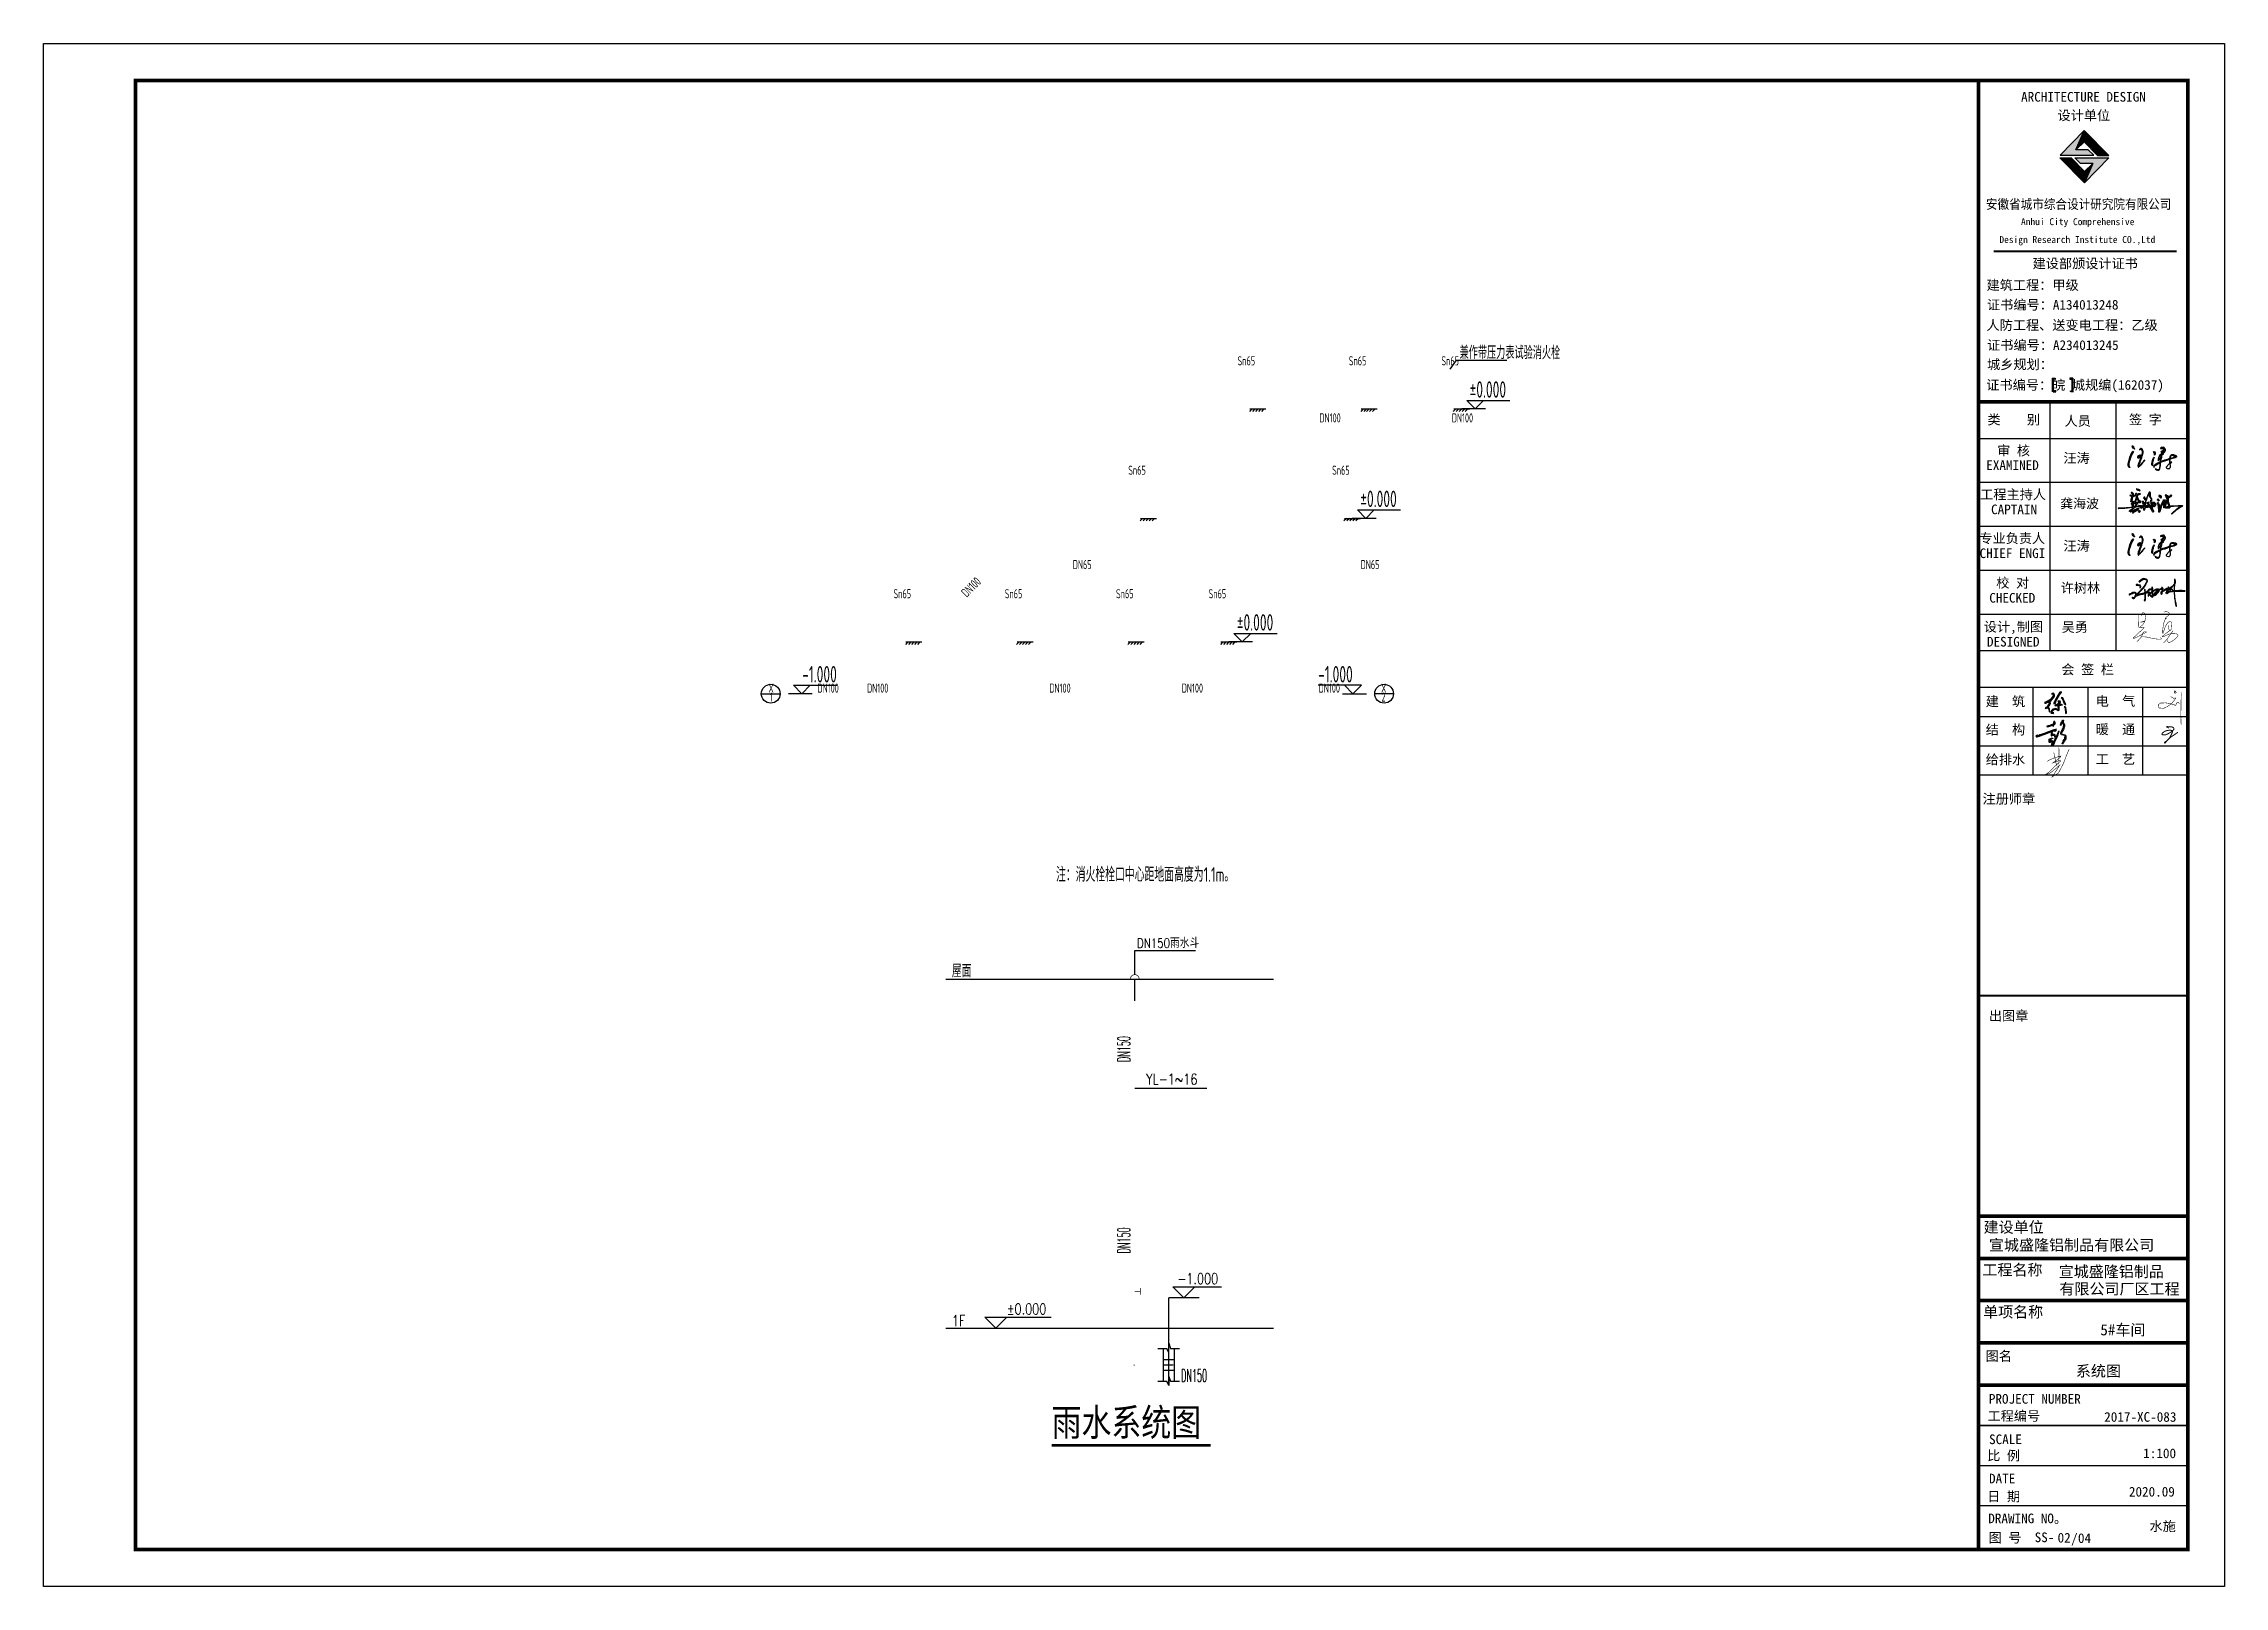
# Model space of a CAD drawing. Extents: x 1169373 to 1354985, y 649019 to 904199.
# Drawn here: x 1295505 to 1354905, y 783419 to 825419 of the extents above; entities that cross this region are included whole.
import ezdxf
from ezdxf.enums import TextEntityAlignment as Align

# ---------------------------------------------------------------- set-up
doc = ezdxf.new("R2010")
doc.units = 0
doc.header["$LTSCALE"] = 1000
doc.header["$MEASUREMENT"] = 0
for name, color, linetype in [('0-签名', 2, 'Continuous'), ('0-给水标注', 253, 'Continuous'), ('A_DE_DETAIL_3', 144, 'Continuous'), ('EQUIP_污水', 7, 'Continuous'), ('EQUIP_管件', 7, 'Continuous'), ('GJ', 4, 'Continuous'), ('HH_消防', 3, 'Continuous'), ('PIPE-雨水', 4, 'Continuous'), ('PUB_TEXT', 7, 'Continuous'), ('S-WZ', 6, 'Continuous'), ('TT', 253, 'Continuous'), ('TWT', 7, 'Continuous'), ('TWT_DIM', 3, 'Continuous'), ('TWT_ELEV', 3, 'Continuous'), ('TWT_TEXT', 7, 'Continuous'), ('图框', 7, 'Continuous'), ('签名', 7, 'Continuous')]:
    doc.layers.add(name, color=color, linetype=linetype)
doc.layers.add('说明', color=7, linetype='Continuous', lineweight=13)
doc.styles.add('-黑体', font='simhei.ttf', dxfattribs={"width": 0.8})
doc.styles.add('_TWT_DIM', font='simplex.shx', dxfattribs={"width": 0.8, "height": 3.5, "bigfont": 'acehztxt.shx'})
doc.styles.add('_TWT_PIPEDN', font='complex.shx', dxfattribs={"width": 0.8, "height": 3.5, "bigfont": 'HZTXT.shx'})
doc.styles.add('_TWT_SERIAL', font='COMPLEX', dxfattribs={"width": 0.8, "height": 3.5, "bigfont": 'HZTXT'})
doc.styles.add('HZ', font='txt', dxfattribs={"width": 0.7, "height": 5, "bigfont": 'STF:宋体'})
doc.styles.add('STYLE-黑体', font='simhei.ttf')
doc.styles.add('WW', font='gbenor.shx', dxfattribs={"width": 0.75, "bigfont": 'gbcbig.shx'})
doc.styles.add('宋体', font='')
doc.styles.add('黑体', font='simhei.ttf')
doc.styles.get('宋体').set_extended_font_data('NSimSun')

msp = doc.modelspace()

# ---------------------------------------------------------------- texts
at = {"layer": '0-签名', "color": 4, "style": 'STYLE-黑体'}
msp.add_text('吴勇', height=262.9, dxfattribs=at).set_placement((1350474, 809405))
at = {"layer": 'PUB_TEXT'}
for s, height, style, p in [('宣城盛隆铝制品有限公司', 300, '宋体', (1348492, 792561)), ('宣城盛隆铝制品', 300, '宋体', (1350392, 791839)), ('有限公司厂区工程', 300, '宋体', (1350411, 791367)), ('5#车间', 300, '黑体', (1351527, 790253)), ('系统图', 300, '宋体', (1350860, 789131, 0)), ('2017-XC-083', 262.94, '黑体', (1351631, 787900)), ('1:100', 262.9, '黑体', (1352694, 786909)), ('2020.09', 262.9, '黑体', (1352304, 785864)), ('SS-', 262.9, '黑体', (1349737, 784623)), ('02', 262.9, '黑体', (1350362, 784612)), ('/', 263, '黑体', (1350728, 784590)), ('04', 262.9, '黑体', (1350916, 784600)), ('水施', 262.9, '黑体', (1352866, 784924))]:
    msp.add_text(s, height=height, dxfattribs=dict(at, style=style)).set_placement(p)
at = {"layer": 'PUB_TEXT', "style": '-黑体', "width": 0.8}
msp.add_text('雨水系统图', height=746.8, dxfattribs=at).set_placement((1322959, 787511))
at = {"layer": 'TT', "style": 'WW', "width": 0.7}
for s, height, p in [('Sn65', 249.2, (1328025, 816659, 0)), ('Sn65', 249.2, (1331055, 816659, 0)), ('Sn65', 249.2, (1333578, 816659, 0)), ('%%P0.000', 448.5, (1334346, 815779)), ('Sn65', 249.2, (1325048, 813681, 0)), ('Sn65', 249.2, (1330600, 813681, 0)), ('%%P0.000', 448.5, (1331368, 812801)), ('Sn65', 249.2, (1318654, 810318, 0)), ('Sn65', 249.2, (1321684, 810318, 0)), ('Sn65', 249.2, (1324714, 810318, 0)), ('Sn65', 249.2, (1327237, 810318, 0)), ('%%P0.000', 448.5, (1328005, 809438)), ('-1.000', 448.5, (1316166, 808027)), ('-1.000', 448.5, (1330219, 808027))]:
    msp.add_text(s, height=height, dxfattribs=at).set_placement(p)
msp.add_text('兼作带压力表试验消火栓', height=355.95, rotation=359.89768, dxfattribs=at).set_placement((1334073, 816832, 0))
at = {"layer": 'TT', "color": 3, "style": 'WW', "width": 0.7}
for s, p in [('DN100', (1330255, 815105)), ('DN100', (1333861, 815105)), ('DN65', (1323537, 811112)), ('DN65', (1331378, 811112)), ('DN100', (1316583, 807749)), ('DN100', (1317934, 807749)), ('DN100', (1322899, 807749)), ('DN100', (1326505, 807749)), ('DN100', (1330235, 807749))]:
    msp.add_text(s, height=249.2, dxfattribs=at).set_placement(p)
msp.add_text('DN100', height=249.2, rotation=45, dxfattribs=at).set_placement((1320651, 810331))
at = {"layer": 'TT', "style": 'WW', "width": 0.7}
for s, p in [('X', (1315320, 807746)), ('X', (1332007, 807746)), ('1', (1315324, 807504)), ('2', (1332002, 807504))]:
    msp.add_text(s, height=249, dxfattribs=at).set_placement(p, align=Align.CENTER)
at = {"layer": 'TWT_ELEV', "color": 7, "style": '_TWT_SERIAL', "width": 0.8}
msp.add_text('DN150雨水斗', height=254.2, dxfattribs=at).set_placement((1325287, 800803, 0))
at = {"layer": 'TWT_TEXT'}
for s, height, style, width, p in [('屋面', 350, '_TWT_DIM', 0.8, (1320244, 800002)), ('YL-1~16', 297.5, '_TWT_SERIAL', 0.752941, (1325540, 797078)), ('-1.000', 297.5, '_TWT_DIM', 0.752941, (1326383, 791647)), ('1F', 297.5, '_TWT_DIM', 0.752941, (1320244, 790502)), ('%%P0.000', 297.5, '_TWT_DIM', 0.752941, (1321741, 790822)), ('DN150', 340, '_TWT_PIPEDN', 0.470588, (1326488, 788988))]:
    msp.add_text(s, height=height, dxfattribs=dict(at, style=style, width=width)).set_placement(p)
at = {"layer": 'TWT_TEXT', "style": '_TWT_PIPEDN', "width": 0.470588}
for p in [(1325098, 797694), (1325098, 792484)]:
    msp.add_text('DN150', height=340, rotation=90, dxfattribs=at).set_placement(p)
at = {"layer": '图框', "color": 4}
for s, height, style, p in [('ARCHITECTURE DESIGN', 262.94, '黑体', (1349367, 823839)), ('设计单位', 262.9, '黑体', (1350359, 823335)), ('Anhui City Comprehensive ', 189.24, '黑体', (1349365, 820477)), (' Design Research Institute CO.,Ltd', 189.24, '黑体', (1348647, 819990)), ('建设部颁设计证书', 262.9, '黑体', (1349680, 819304)), (' 建筑工程：甲级', 262.9, '黑体', (1348248, 818715)), ('证书编号：A134013248', 262.94, '黑体', (1348439, 818179)), ('人防工程、送变电工程：乙级', 262.94, '黑体', (1348425, 817625)), ('证书编号：A234013245', 262.94, '黑体', (1348443, 817081)), ('城乡规划：', 262.9, '黑体', (1348441, 816556)), ('证书编号：皖 城规编(162037)', 262.94, '黑体', (1348420, 815996)), ('汪涛', 262.9, 'STYLE-黑体', (1350519, 814005)), ('汪涛', 262.9, 'STYLE-黑体', (1350519, 811614)), ('许树林', 262.9, 'STYLE-黑体', (1350446, 810473)), ('注册师章', 262.9, '黑体', (1348317, 804728)), ('出图章', 262.9, '黑体', (1348491, 798821)), ('建设单位', 300, '黑体', (1348346, 793048)), ('工程名称', 300, '黑体', (1348313, 791886)), ('单项名称', 300, '黑体', (1348333, 790740)), ('图名', 262.9, '黑体', (1348402, 789558)), ('工程编号', 262.9, '黑体', (1348453, 787927)), ('比 例', 262.9, '黑体', (1348444, 786848)), ('SCALE', 262.9, '黑体', (1348495, 787291)), ('DATE', 262.9, '黑体', (1348494, 786222)), ('日 期', 262.9, '黑体', (1348444, 785735)), ('DRAWING NO。', 262.94, '黑体', (1348473, 785138)), ('图 号', 262.9, '黑体', (1348482, 784613))]:
    msp.add_text(s, height=height, dxfattribs=dict(at, style=style)).set_placement(p)
at = {"layer": '图框', "color": 4, "style": '黑体', "width": 0.88}
msp.add_text('安徽省城市综合设计研究院有限公司', height=262.94, dxfattribs=at).set_placement((1348410, 820919))
at = {"layer": '图框', "color": 0}
for s, height, style, p in [('类    别 ', 262.9, 'STYLE-黑体', (1348452, 815052)), ('人员', 262.9, 'STYLE-黑体', (1350550, 815015)), ('签 字', 262.9, 'STYLE-黑体', (1352306, 815052)), ('审 核', 262.9, 'STYLE-黑体', (1348715, 814207)), ('EXAMINED ', 262.9, 'STYLE-黑体', (1348419, 813813)), ('工程主持人', 262.9, 'STYLE-黑体', (1348252, 813016)), ('CAPTAIN', 262.9, 'STYLE-黑体', (1348550, 812608)), ('专业负责人', 262.9, 'STYLE-黑体', (1348230, 811821)), ('CHIEF ENGI', 262.9, 'STYLE-黑体', (1348238, 811413)), ('校 对', 262.9, 'STYLE-黑体', (1348693, 810608)), ('CHECKED  ', 262.9, 'STYLE-黑体', (1348501, 810200)), ('设计,制图', 262.9, 'STYLE-黑体', (1348352, 809413)), ('DESIGNED ', 262.9, 'STYLE-黑体', (1348438, 809005)), ('会 签 栏', 262.9, 'STYLE-黑体', (1350464, 808249)), ('建  筑', 262.9, 'STYLE-黑体', (1348403, 807381)), ('电  气', 262.9, 'STYLE-黑体', (1351400, 807389)), ('结  构', 262.9, 'STYLE-黑体', (1348403, 806611)), ('暖  通', 262.9, 'STYLE-黑体', (1351400, 806620)), ('给排水', 262.9, 'STYLE-黑体', (1348403, 805798)), ('工  艺', 262.9, 'STYLE-黑体', (1351400, 805807)), ('PROJECT NUMBER', 262.94, '黑体', (1348489, 788391))]:
    msp.add_text(s, height=height, dxfattribs=dict(at, style=style)).set_placement(p)
at = {"layer": '签名', "color": 4, "style": 'STYLE-黑体'}
msp.add_text('龚海波', height=258.2, dxfattribs=at).set_placement((1350432, 812770))
at = {"layer": '说明', "style": 'WW', "width": 0.75}
msp.add_text('注：消火栓栓口中心距地面高度为1.1m。', height=396.9, dxfattribs=at).set_placement((1323081, 802600, 0))

# ---------------------------------------------------------------- blocks, each defined once
blk = doc.blocks.new('DIP')
at = {"layer": 'EQUIP_污水'}
for p, q in [((-305, 0), (-398, -94)), ((-382, 0), (229, 0)), ((-190, 0), (-284, -94)), ((-76, 0), (-170, -94)), ((38, 0), (-56, -94)), ((152, 0), (59, -94))]:
    blk.add_line(p, q, dxfattribs=at)
blk = doc.blocks.new('333xxx')
at = {"layer": 'S-WZ'}
for p, q in [((-299, 445), (-50, 445)), ((-154, 445), (-154, -445)), ((-154, 144), (154, 144)), ((-122, 0), (122, 0)), ((0, 323), (-50, 445)), ((0, 591), (50, 445)), ((50, 445), (299, 445)), ((154, 445), (154, -445)), ((-299, -445), (-50, -445)), ((-154, -144), (154, -144)), ((0, -566), (-50, -445)), ((0, -323), (0, -566)), ((0, -323), (50, -445)), ((50, -445), (299, -445))]:
    blk.add_line(p, q, dxfattribs=at)
blk = doc.blocks.new('$TwtSys$00000148')
at = {"const_width": 20}
for points in [[(0, 0), (150, 0)], [(150, 90), (150, -90)]]:
    blk.add_lwpolyline(points, dxfattribs=at)
blk = doc.blocks.new('$TWTSYS$00000080')
blk.add_line((-150, 500), (150, 500))
at = {"const_width": 15}
blk.add_lwpolyline([(-99, 500, -1), (101, 500)], format="xyb", dxfattribs=at)
at = {"const_width": 30}
blk.add_lwpolyline([(0, 500), (0, 0)], dxfattribs=at)
at = {"style": 'HZ', "flags": 1}
for tag in ['UNIT', 'WHAT', 'SPEC']:
    blk.add_attdef(tag, (0, 0), '', height=0.001, dxfattribs=at)

# ---------------------------------------------------------------- hatches: boundary and pattern name
for color, points in [(1, [(1350861, 822525), (1351089, 823053), (1350432, 822378), (1351346, 822378), (1351195, 822525)]), (1, [(1351447, 822375), (1351757, 822375), (1351089, 823053)]), (256, [(1350480, 806628), (1350472, 806644), (1350477, 806663), (1350487, 806689), (1350500, 806723), (1350518, 806749), (1350544, 806811), (1350548, 806834), (1350549, 806855), (1350548, 806876), (1350540, 806898), (1350521, 806914), (1350518, 806925), (1350515, 806947), (1350514, 806963), (1350516, 806977), (1350521, 807002), (1350513, 807004), (1350501, 807001), (1350486, 806972), (1350471, 806956), (1350460, 806933), (1350452, 806899), (1350444, 806875), (1350444, 806863), (1350451, 806856), (1350452, 806866), (1350463, 806893), (1350469, 806910), (1350480, 806930), (1350485, 806933), (1350492, 806927), (1350506, 806904), (1350515, 806891), (1350529, 806879), (1350533, 806854), (1350526, 806838), (1350521, 806791), (1350490, 806739), (1350470, 806700), (1350448, 806660), (1350452, 806623), (1350457, 806615), (1350469, 806601), (1350517, 806592), (1350546, 806591), (1350559, 806581), (1350565, 806564), (1350563, 806525), (1350555, 806502), (1350547, 806486), (1350535, 806470), (1350514, 806428), (1350508, 806396), (1350485, 806378), (1350488, 806363), (1350495, 806352), (1350502, 806352), (1350511, 806367), (1350528, 806405), (1350545, 806432), (1350568, 806467), (1350582, 806490), (1350589, 806527), (1350589, 806562), (1350571, 806593), (1350557, 806602), (1350527, 806610), (1350511, 806611), (1350490, 806622)])]:
    msp.add_hatch(color=color).paths.add_polyline_path(points)
at = {"linetype": 'Continuous'}
h = msp.add_hatch(color=4, dxfattribs=at)
h.dxf.hatch_style = 1
h.paths.add_polyline_path([(1352626, 810642), (1352627, 810643), (1352624, 810662), (1352614, 810672), (1352597, 810680), (1352555, 810687), (1352545, 810692), (1352543, 810691), (1352523, 810696), (1352507, 810694), (1352501, 810687), (1352501, 810677), (1352516, 810680), (1352519, 810677), (1352533, 810674), (1352561, 810674), (1352570, 810669), (1352578, 810669), (1352589, 810664), (1352599, 810664), (1352612, 810653), (1352614, 810631), (1352610, 810630), (1352607, 810616), (1352599, 810603), (1352604, 810598), (1352619, 810616), (1352626, 810630)], flags=17)
h.paths.add_polyline_path([(1352823, 810476), (1352825, 810478), (1352813, 810496), (1352796, 810510), (1352790, 810511), (1352785, 810506), (1352785, 810501), (1352800, 810484), (1352791, 810481), (1352779, 810481), (1352754, 810473), (1352744, 810547), (1352737, 810559), (1352732, 810559), (1352729, 810555), (1352729, 810527), (1352734, 810513), (1352734, 810496), (1352737, 810484), (1352737, 810469), (1352729, 810464), (1352719, 810464), (1352708, 810459), (1352627, 810439), (1352612, 810432), (1352587, 810427), (1352514, 810403), (1352521, 810410), (1352521, 810413), (1352568, 810456), (1352644, 810537), (1352698, 810598), (1352758, 810674), (1352778, 810708), (1352803, 810763), (1352808, 810797), (1352803, 810817), (1352788, 810834), (1352773, 810843), (1352739, 810851), (1352714, 810853), (1352683, 810844), (1352636, 810817), (1352597, 810785), (1352585, 810779), (1352578, 810772), (1352580, 810767), (1352589, 810768), (1352619, 810787), (1352638, 810804), (1352685, 810831), (1352708, 810839), (1352730, 810839), (1352739, 810836), (1352742, 810838), (1352746, 810834), (1352773, 810826), (1352779, 810817), (1352790, 810812), (1352793, 810804), (1352791, 810775), (1352776, 810750), (1352776, 810745), (1352756, 810706), (1352758, 810702), (1352742, 810679), (1352741, 810672), (1352730, 810664), (1352729, 810657), (1352668, 810581), (1352583, 810490), (1352565, 810473), (1352560, 810464), (1352501, 810410), (1352502, 810432), (1352499, 810454), (1352492, 810466), (1352475, 810479), (1352445, 810479), (1352413, 810473), (1352384, 810459), (1352370, 810456), (1352362, 810449), (1352338, 810439), (1352315, 810424), (1352315, 810413), (1352323, 810408), (1352342, 810424), (1352394, 810449), (1352409, 810452), (1352416, 810457), (1352462, 810466), (1352475, 810461), (1352482, 810454), (1352485, 810446), (1352485, 810417), (1352479, 810393), (1352465, 810378), (1352469, 810361), (1352450, 810336), (1352436, 810327), (1352428, 810327), (1352401, 810337), (1352396, 810337), (1352392, 810331), (1352399, 810324), (1352418, 810317), (1352436, 810315), (1352452, 810322), (1352467, 810336), (1352489, 810370), (1352497, 810378), (1352524, 810392), (1352536, 810393), (1352543, 810398), (1352561, 810402), (1352617, 810420), (1352665, 810430), (1352670, 810434), (1352683, 810435), (1352698, 810442), (1352714, 810444), (1352736, 810451), (1352739, 810449), (1352739, 810304), (1352736, 810285), (1352719, 810273), (1352719, 810263), (1352722, 810256), (1352736, 810246), (1352746, 810255), (1352752, 810277), (1352756, 810321), (1352756, 810451), (1352761, 810457), (1352795, 810466), (1352815, 810468)])
h.paths.add_polyline_path([(1352943, 810398), (1352943, 810385), (1352942, 810380), (1352930, 810380), (1352905, 810397), (1352876, 810430), (1352876, 810437), (1352915, 810476), (1352928, 810486), (1352935, 810486), (1352938, 810427)], flags=16)
h.paths.add_polyline_path([(1353121, 810533), (1353117, 810528), (1353111, 810511), (1353079, 810471), (1353035, 810429), (1353004, 810410), (1352996, 810412), (1353001, 810427), (1353006, 810430), (1353008, 810439), (1353036, 810478), (1353067, 810506), (1353096, 810527), (1353116, 810537)], flags=16)
h.paths.add_polyline_path([(1353202, 810488), (1353199, 810461), (1353195, 810454), (1353192, 810454), (1353188, 810461), (1353188, 810473), (1353194, 810484), (1353199, 810490)], flags=16)
h.paths.add_polyline_path([(1353368, 810537), (1353368, 810520), (1353364, 810513), (1353364, 810495), (1353359, 810484), (1353352, 810483), (1353341, 810498), (1353339, 810511), (1353342, 810522), (1353361, 810539)], flags=16)
h.paths.add_polyline_path([(1353484, 810532), (1353484, 810522), (1353483, 810518), (1353471, 810518), (1353437, 810511), (1353430, 810513), (1353428, 810517), (1353457, 810544), (1353476, 810552), (1353481, 810547)], flags=16)
h.paths.add_polyline_path([(1353542, 810680), (1353540, 810625), (1353537, 810603), (1353537, 810550), (1353535, 810527), (1353532, 810520), (1353496, 810520), (1353493, 810523), (1353491, 810545), (1353486, 810559), (1353481, 810564), (1353471, 810564), (1353427, 810530), (1353398, 810503), (1353383, 810496), (1353376, 810500), (1353381, 810544), (1353396, 810562), (1353483, 810631), (1353537, 810684), (1353540, 810684)], flags=16)
h.paths.add_polyline_path([(1353560, 810792), (1353560, 810770), (1353560, 810750), (1353555, 810743), (1353555, 810794), (1353557, 810795)], flags=16)
h.paths.add_polyline_path([(1353831, 810515), (1353832, 810517), (1353829, 810522), (1353821, 810525), (1353755, 810523), (1353746, 810527), (1353680, 810527), (1353663, 810523), (1353653, 810527), (1353553, 810525), (1353548, 810528), (1353548, 810574), (1353555, 810701), (1353572, 810746), (1353572, 810787), (1353567, 810814), (1353560, 810833), (1353550, 810839), (1353545, 810833), (1353545, 810718), (1353538, 810701), (1353493, 810653), (1353471, 810638), (1353461, 810626), (1353452, 810623), (1353432, 810603), (1353428, 810603), (1353417, 810591), (1353403, 810584), (1353395, 810576), (1353388, 810577), (1353393, 810615), (1353390, 810623), (1353384, 810628), (1353379, 810628), (1353374, 810621), (1353378, 810604), (1353373, 810599), (1353339, 810586), (1353243, 810530), (1353226, 810525), (1353219, 810527), (1353221, 810562), (1353224, 810569), (1353232, 810574), (1353234, 810581), (1353221, 810603), (1353207, 810616), (1353199, 810616), (1353195, 810613), (1353199, 810596), (1353202, 810591), (1353200, 810576), (1353177, 810572), (1353141, 810562), (1353131, 810562), (1353114, 810571), (1353077, 810571), (1353060, 810567), (1353045, 810561), (1353043, 810562), (1353038, 810559), (1353030, 810559), (1353019, 810552), (1352991, 810542), (1352962, 810525), (1352954, 810517), (1352948, 810517), (1352943, 810555), (1352945, 810564), (1352957, 810572), (1352960, 810588), (1352950, 810601), (1352945, 810613), (1352940, 810618), (1352933, 810620), (1352925, 810610), (1352925, 810584), (1352920, 810579), (1352883, 810571), (1352869, 810566), (1352857, 810557), (1352847, 810555), (1352837, 810545), (1352828, 810542), (1352818, 810527), (1352823, 810520), (1352832, 810522), (1352852, 810540), (1352876, 810554), (1352906, 810559), (1352913, 810562), (1352925, 810562), (1352932, 810520), (1352932, 810505), (1352923, 810496), (1352906, 810486), (1352871, 810451), (1352867, 810451), (1352862, 810462), (1352861, 810481), (1352849, 810483), (1352844, 810476), (1352835, 810422), (1352832, 810417), (1352832, 810407), (1352825, 810393), (1352825, 810381), (1352828, 810378), (1352835, 810378), (1352840, 810383), (1352856, 810412), (1352866, 810422), (1352884, 810398), (1352905, 810378), (1352928, 810359), (1352942, 810353), (1352959, 810358), (1352964, 810368), (1352957, 810422), (1352952, 810484), (1352952, 810496), (1352955, 810503), (1352986, 810523), (1353033, 810545), (1353072, 810555), (1353111, 810555), (1353114, 810550), (1353097, 810542), (1353057, 810515), (1353014, 810471), (1352987, 810432), (1352981, 810417), (1352981, 810408), (1352984, 810402), (1352991, 810397), (1353003, 810397), (1353023, 810405), (1353058, 810434), (1353101, 810476), (1353119, 810500), (1353124, 810513), (1353129, 810518), (1353136, 810540), (1353143, 810547), (1353158, 810555), (1353197, 810564), (1353202, 810564), (1353207, 810559), (1353205, 810513), (1353202, 810508), (1353185, 810498), (1353175, 810483), (1353173, 810454), (1353183, 810430), (1353190, 810424), (1353195, 810424), (1353204, 810430), (1353210, 810446), (1353219, 810501), (1353246, 810520), (1353273, 810532), (1353337, 810572), (1353357, 810582), (1353371, 810586), (1353374, 810582), (1353371, 810561), (1353344, 810540), (1353325, 810511), (1353325, 810498), (1353339, 810476), (1353339, 810468), (1353330, 810454), (1353334, 810447), (1353344, 810447), (1353364, 810456), (1353388, 810481), (1353403, 810493), (1353420, 810496), (1353430, 810501), (1353454, 810503), (1353464, 810506), (1353493, 810505), (1353508, 810510), (1353533, 810510), (1353537, 810505), (1353535, 810484), (1353538, 810461), (1353537, 810456), (1353542, 810378), (1353548, 810348), (1353548, 810310), (1353562, 810239), (1353564, 810201), (1353575, 810162), (1353586, 810111), (1353592, 810103), (1353599, 810106), (1353587, 810173), (1353572, 810233), (1353560, 810307), (1353559, 810353), (1353555, 810368), (1353548, 810491), (1353550, 810510), (1353560, 810513), (1353565, 810511), (1353638, 810517), (1353734, 810517), (1353741, 810513), (1353766, 810515), (1353775, 810508), (1353822, 810508)])
h = msp.add_hatch(color=256)
h.paths.add_polyline_path([(1350540, 807365), (1350565, 807348), (1350569, 807299), (1350577, 807207), (1350589, 807182), (1350605, 807191), (1350605, 807222), (1350598, 807287), (1350590, 807347), (1350564, 807368)])
h.paths.add_polyline_path([(1350457, 807608), (1350493, 807569), (1350539, 807454), (1350588, 807419), (1350577, 807452), (1350552, 807500), (1350526, 807566), (1350504, 807606), (1350475, 807617)])
h.paths.add_polyline_path([(1350383, 807498), (1350399, 807502), (1350410, 807481), (1350398, 807470), (1350382, 807473), (1350372, 807457), (1350369, 807446), (1350355, 807432), (1350299, 807410), (1350287, 807404), (1350297, 807393), (1350356, 807404), (1350370, 807401), (1350369, 807379), (1350373, 807301), (1350372, 807285), (1350354, 807303), (1350316, 807318), (1350274, 807313), (1350235, 807299), (1350203, 807269), (1350181, 807237), (1350181, 807214), (1350191, 807189), (1350204, 807189), (1350244, 807183), (1350255, 807204), (1350230, 807204), (1350209, 807212), (1350219, 807243), (1350243, 807276), (1350272, 807294), (1350296, 807298), (1350320, 807299), (1350352, 807281), (1350380, 807264), (1350406, 807276), (1350404, 807298), (1350401, 807368), (1350403, 807404), (1350421, 807413), (1350452, 807407), (1350491, 807419), (1350464, 807429), (1350411, 807431), (1350433, 807456), (1350442, 807487), (1350429, 807519), (1350393, 807528), (1350372, 807517)])
h.paths.add_polyline_path([(1350465, 807776), (1350424, 807761), (1350364, 807668), (1350282, 807524), (1350260, 807468), (1350262, 807443), (1350300, 807458), (1350317, 807465), (1350307, 807488), (1350307, 807500), (1350417, 807691), (1350457, 807742), (1350471, 807759)])
h.paths.add_polyline_path([(1350192, 807718), (1350234, 807709), (1350252, 807690), (1350240, 807660), (1350191, 807593), (1350168, 807563), (1350118, 807535), (1350047, 807501), (1350007, 807485), (1350017, 807465), (1350045, 807465), (1350100, 807492), (1350136, 807492), (1350147, 807479), (1350118, 807426), (1350075, 807367), (1350021, 807332), (1350033, 807314), (1350088, 807333), (1350115, 807321), (1350128, 807262), (1350134, 807229), (1350150, 807233), (1350144, 807252), (1350139, 807308), (1350121, 807338), (1350107, 807352), (1350152, 807421), (1350165, 807460), (1350162, 807497), (1350152, 807510), (1350190, 807539), (1350249, 807612), (1350280, 807656), (1350280, 807689), (1350260, 807728), (1350241, 807732), (1350213, 807729)])
h = msp.add_hatch(color=256)
h.paths.add_polyline_path([(1349914, 806584), (1349960, 806601), (1350041, 806630), (1350083, 806648), (1350133, 806662), (1350162, 806677), (1350196, 806688), (1350218, 806696), (1350255, 806710), (1350274, 806717), (1350284, 806719), (1350286, 806708), (1350281, 806697), (1350290, 806695), (1350296, 806697), (1350312, 806708), (1350321, 806720), (1350330, 806737), (1350322, 806752), (1350303, 806749), (1350261, 806734), (1350183, 806707), (1350087, 806672), (1350027, 806649), (1349939, 806616), (1349888, 806598), (1349880, 806599), (1349855, 806586), (1349838, 806582), (1349835, 806578), (1349815, 806578), (1349813, 806588), (1349809, 806594), (1349798, 806590), (1349793, 806585), (1349776, 806571), (1349773, 806563), (1349775, 806552), (1349785, 806546), (1349808, 806546), (1349871, 806566)])
h.paths.add_polyline_path([(1350258, 806879), (1350266, 806884), (1350278, 806887), (1350286, 806893), (1350293, 806897), (1350296, 806903), (1350300, 806909), (1350302, 806921), (1350294, 806931), (1350287, 806928), (1350280, 806919), (1350273, 806914), (1350268, 806923), (1350272, 806928), (1350276, 806936), (1350281, 806945), (1350283, 806952), (1350283, 806960), (1350281, 806965), (1350269, 806967), (1350262, 806966), (1350259, 806962), (1350256, 806954), (1350253, 806947), (1350252, 806936), (1350251, 806927), (1350247, 806914), (1350245, 806904), (1350239, 806896), (1350232, 806893), (1350219, 806884), (1350190, 806872), (1350164, 806863), (1350148, 806855), (1350133, 806849), (1350106, 806843), (1350077, 806841), (1350066, 806837), (1350067, 806825), (1350086, 806822), (1350122, 806828), (1350152, 806838), (1350181, 806847), (1350199, 806857), (1350217, 806864), (1350226, 806867), (1350230, 806864), (1350229, 806854), (1350231, 806843), (1350236, 806834), (1350242, 806833), (1350250, 806837), (1350253, 806844), (1350253, 806858), (1350253, 806871)])
h.paths.add_polyline_path([(1350207, 806603), (1350206, 806616), (1350206, 806634), (1350214, 806645), (1350227, 806658), (1350225, 806667), (1350209, 806670), (1350198, 806660), (1350191, 806641), (1350186, 806625), (1350187, 806600), (1350186, 806586), (1350184, 806576), (1350191, 806571), (1350200, 806571), (1350212, 806580), (1350221, 806589), (1350236, 806593), (1350258, 806594), (1350266, 806592), (1350275, 806586), (1350279, 806575), (1350276, 806562), (1350279, 806550), (1350285, 806549), (1350294, 806554), (1350297, 806575), (1350292, 806599), (1350278, 806607), (1350252, 806607), (1350221, 806606)], flags=17)
h.paths.add_polyline_path([(1350197, 806495), (1350206, 806498), (1350229, 806500), (1350230, 806512), (1350220, 806515), (1350202, 806515), (1350194, 806512), (1350181, 806505), (1350170, 806502), (1350166, 806492), (1350170, 806480), (1350176, 806473), (1350186, 806474), (1350188, 806482)], flags=17)
h.paths.add_polyline_path([(1350152, 806430), (1350158, 806448), (1350158, 806471), (1350155, 806487), (1350142, 806491), (1350136, 806483), (1350133, 806465), (1350128, 806443), (1350128, 806421), (1350135, 806400), (1350141, 806393), (1350158, 806394), (1350171, 806400), (1350181, 806414), (1350191, 806421), (1350198, 806426), (1350207, 806434), (1350218, 806424), (1350216, 806401), (1350210, 806385), (1350208, 806357), (1350203, 806332), (1350198, 806316), (1350203, 806303), (1350216, 806302), (1350231, 806314), (1350255, 806343), (1350280, 806399), (1350313, 806472), (1350359, 806578), (1350388, 806661), (1350393, 806706), (1350370, 806642), (1350334, 806566), (1350309, 806516), (1350275, 806435), (1350257, 806406), (1350236, 806360), (1350222, 806338), (1350224, 806358), (1350228, 806388), (1350234, 806409), (1350232, 806425), (1350224, 806443), (1350214, 806450), (1350202, 806448), (1350184, 806436), (1350176, 806424), (1350164, 806410), (1350153, 806413)])
at = {"layer": 'A_DE_DETAIL_3'}
for points in [[(1350728, 822310), (1350425, 822310), (1351098, 821627)], [(1350833, 822312), (1350982, 822156), (1351320, 822156), (1351098, 821627), (1351757, 822312)]]:
    msp.add_hatch(color=1, dxfattribs=at).paths.add_polyline_path(points)
at = {"layer": 'PIPE-雨水', "linetype": 'Continuous'}
for points in [[(1325225, 789452), (1325225, 789427), (1325200, 789427)], [(1325225, 789452), (1325200, 789452), (1325200, 789427)]]:
    msp.add_hatch(color=256, dxfattribs=at).paths.add_polyline_path(points)
at = {"layer": 'PUB_TEXT'}
h = msp.add_hatch(dxfattribs=at)
h.set_pattern_fill('DOTS', color=256, scale=300, style=0)
h.set_pattern_definition([(0, (-928274.032, 1684102.498), (9.375, 18.75), [0, -18.75])])
h.paths.add_polyline_path([(1351098, 821627), (1351098, 821942), (1350728, 822310)])
h.paths.add_polyline_path([(1351320, 822156), (1351098, 821942), (1351098, 821627)])
h.paths.add_polyline_path([(1351089, 823053), (1351089, 822742), (1351447, 822375)])
h.paths.add_polyline_path([(1351089, 822742), (1351089, 823053), (1350861, 822525)])
h = msp.add_hatch(color=4, dxfattribs=at)
h.paths.add_polyline_path([(1352403, 814271), (1352429, 814319), (1352422, 814325), (1352395, 814305), (1352376, 814274), (1352359, 814226), (1352333, 814172), (1352316, 814109), (1352299, 814056), (1352293, 814014), (1352286, 813970), (1352286, 813928), (1352299, 813890), (1352313, 813878), (1352322, 813875), (1352331, 813878), (1352332, 813890), (1352323, 813897), (1352312, 813903), (1352304, 813932), (1352305, 813988), (1352311, 814035), (1352316, 814060), (1352334, 814104), (1352345, 814146), (1352355, 814170), (1352374, 814209)])
h.paths.add_polyline_path([(1352435, 814423), (1352428, 814433), (1352426, 814447), (1352419, 814462), (1352405, 814472), (1352394, 814465), (1352399, 814437), (1352420, 814405), (1352436, 814393), (1352447, 814379), (1352458, 814382), (1352446, 814406)])
for points in [[(1352626, 814153), (1352623, 814132), (1352606, 814082), (1352578, 814004), (1352558, 813971), (1352553, 813952), (1352549, 813921), (1352553, 813887), (1352568, 813885), (1352575, 813896), (1352584, 813907), (1352600, 813919), (1352611, 813929), (1352627, 813947), (1352654, 813973), (1352670, 813994), (1352701, 814035), (1352717, 814052), (1352735, 814071), (1352741, 814080), (1352710, 814058), (1352691, 814033), (1352663, 814004), (1352649, 813984), (1352617, 813948), (1352609, 813941), (1352594, 813937), (1352582, 813937), (1352574, 813942), (1352578, 813953), (1352599, 814001), (1352623, 814063), (1352640, 814109), (1352654, 814156), (1352663, 814192), (1352684, 814248), (1352693, 814281), (1352689, 814322), (1352676, 814357), (1352671, 814376), (1352655, 814390), (1352637, 814400), (1352628, 814400), (1352619, 814397), (1352607, 814388), (1352602, 814379), (1352596, 814365), (1352597, 814359), (1352623, 814381), (1352635, 814378), (1352647, 814372), (1352660, 814346), (1352665, 814308), (1352664, 814263), (1352659, 814233), (1352649, 814205), (1352639, 814203), (1352619, 814217), (1352601, 814219), (1352583, 814209), (1352560, 814196), (1352549, 814185), (1352539, 814168), (1352540, 814155), (1352544, 814146), (1352552, 814141), (1352565, 814140), (1352581, 814145), (1352593, 814152), (1352567, 814150), (1352558, 814155), (1352558, 814165), (1352568, 814172), (1352572, 814181), (1352588, 814193), (1352607, 814198), (1352627, 814195), (1352630, 814185), (1352623, 814178), (1352614, 814168), (1352607, 814161), (1352608, 814156), (1352622, 814163)], [(1352626, 811762), (1352623, 811742), (1352606, 811692), (1352578, 811613), (1352558, 811581), (1352553, 811562), (1352549, 811530), (1352553, 811496), (1352568, 811495), (1352575, 811506), (1352584, 811517), (1352600, 811529), (1352611, 811539), (1352627, 811557), (1352654, 811582), (1352670, 811604), (1352701, 811644), (1352717, 811662), (1352735, 811680), (1352741, 811690), (1352710, 811667), (1352691, 811643), (1352663, 811614), (1352649, 811593), (1352617, 811558), (1352609, 811550), (1352594, 811547), (1352582, 811546), (1352574, 811552), (1352578, 811563), (1352599, 811610), (1352623, 811672), (1352640, 811719), (1352654, 811766), (1352663, 811802), (1352684, 811858), (1352693, 811890), (1352689, 811932), (1352676, 811967), (1352671, 811986), (1352655, 812000), (1352637, 812009), (1352628, 812010), (1352619, 812006), (1352607, 811997), (1352602, 811989), (1352596, 811974), (1352597, 811969), (1352623, 811991), (1352635, 811987), (1352647, 811982), (1352660, 811956), (1352665, 811918), (1352664, 811873), (1352659, 811842), (1352649, 811814), (1352639, 811813), (1352619, 811827), (1352601, 811828), (1352583, 811819), (1352560, 811806), (1352549, 811794), (1352539, 811777), (1352540, 811764), (1352544, 811756), (1352552, 811751), (1352565, 811749), (1352581, 811754), (1352593, 811761), (1352567, 811759), (1352558, 811764), (1352558, 811774), (1352568, 811782), (1352572, 811790), (1352588, 811803), (1352607, 811808), (1352627, 811805), (1352630, 811794), (1352623, 811787), (1352614, 811777), (1352607, 811770), (1352608, 811766), (1352622, 811773)]]:
    msp.add_hatch(color=4, dxfattribs=at).paths.add_polyline_path(points)
h = msp.add_hatch(color=4, dxfattribs=at)
h.paths.add_polyline_path([(1353195, 814031), (1353243, 814056), (1353291, 814059), (1353285, 814081), (1353271, 814077), (1353230, 814062), (1353205, 814053), (1353191, 814043), (1353182, 814042), (1353178, 814051), (1353176, 814082), (1353184, 814110), (1353197, 814161), (1353199, 814196), (1353209, 814212), (1353221, 814230), (1353243, 814240), (1353252, 814276), (1353274, 814302), (1353250, 814288), (1353244, 814272), (1353233, 814263), (1353229, 814258), (1353222, 814265), (1353228, 814296), (1353234, 814317), (1353247, 814337), (1353257, 814355), (1353273, 814362), (1353279, 814356), (1353287, 814345), (1353279, 814326), (1353273, 814315), (1353271, 814310), (1353279, 814306), (1353289, 814333), (1353297, 814341), (1353299, 814367), (1353289, 814383), (1353278, 814384), (1353262, 814397), (1353275, 814413), (1353276, 814418), (1353249, 814431), (1353236, 814425), (1353227, 814423), (1353207, 814423), (1353188, 814420), (1353169, 814408), (1353168, 814395), (1353198, 814401), (1353233, 814403), (1353243, 814400), (1353248, 814382), (1353232, 814355), (1353215, 814331), (1353187, 814311), (1353174, 814297), (1353188, 814292), (1353196, 814291), (1353205, 814288), (1353199, 814274), (1353193, 814261), (1353181, 814244), (1353149, 814212), (1353131, 814192), (1353127, 814182), (1353115, 814160), (1353113, 814151), (1353110, 814142), (1353106, 814122), (1353119, 814143), (1353123, 814154), (1353128, 814165), (1353137, 814176), (1353141, 814183), (1353148, 814193), (1353157, 814199), (1353167, 814207), (1353179, 814206), (1353184, 814199), (1353181, 814185), (1353175, 814172), (1353166, 814154), (1353143, 814122), (1353135, 814111), (1353129, 814100), (1353121, 814095), (1353114, 814099), (1353111, 814113), (1353101, 814110), (1353101, 814095), (1353103, 814079), (1353103, 814067), (1353110, 814063), (1353117, 814071), (1353125, 814088), (1353135, 814095), (1353151, 814115), (1353158, 814125), (1353166, 814127), (1353168, 814111), (1353165, 814090), (1353160, 814042), (1353146, 814024), (1353118, 814010), (1353073, 813996), (1353053, 813982), (1353038, 813972), (1353026, 813966), (1353005, 813947), (1352990, 813932), (1352980, 813914), (1352978, 813899), (1352980, 813886), (1352984, 813876), (1352993, 813892), (1352993, 813902), (1353000, 813913), (1353006, 813923), (1353014, 813930), (1353035, 813942), (1353040, 813946), (1353061, 813960), (1353070, 813966), (1353086, 813973), (1353091, 813976), (1353105, 813984), (1353123, 813991), (1353134, 813996), (1353148, 813994), (1353149, 813980), (1353148, 813954), (1353147, 813923), (1353138, 813878), (1353138, 813852), (1353125, 813832), (1353113, 813825), (1353103, 813815), (1353067, 813826), (1353043, 813832), (1353032, 813840), (1353015, 813854), (1353026, 813831), (1353057, 813814), (1353080, 813805), (1353098, 813803), (1353117, 813810), (1353129, 813819), (1353135, 813829), (1353142, 813846), (1353158, 813905), (1353163, 813938), (1353165, 813970), (1353168, 813993), (1353169, 814000), (1353172, 814017)])
h.paths.add_polyline_path([(1353362, 814086), (1353386, 814098), (1353401, 814101), (1353408, 814072), (1353407, 814051), (1353408, 814022), (1353409, 814014), (1353410, 813988), (1353379, 813964), (1353368, 813945), (1353351, 813933), (1353345, 813920), (1353337, 813905), (1353321, 813889), (1353321, 813873), (1353326, 813868), (1353339, 813859), (1353348, 813853), (1353381, 813847), (1353400, 813850), (1353415, 813855), (1353420, 813862), (1353429, 813876), (1353435, 813889), (1353435, 813911), (1353441, 813937), (1353428, 813979), (1353438, 813994), (1353443, 814001), (1353456, 814010), (1353468, 814016), (1353474, 814024), (1353449, 814022), (1353446, 814013), (1353435, 814002), (1353422, 814011), (1353425, 814046), (1353423, 814067), (1353424, 814091), (1353423, 814101), (1353436, 814113), (1353446, 814118), (1353489, 814131), (1353535, 814138), (1353570, 814155), (1353586, 814163), (1353606, 814173), (1353608, 814187), (1353572, 814207), (1353529, 814223), (1353488, 814222), (1353470, 814222), (1353445, 814209), (1353435, 814200), (1353418, 814173), (1353409, 814136), (1353393, 814115), (1353358, 814100), (1353289, 814082), (1353294, 814061), (1353309, 814069)])
h.paths.add_polyline_path([(1353421, 814138), (1353428, 814143), (1353432, 814157), (1353440, 814175), (1353447, 814187), (1353459, 814196), (1353478, 814203), (1353488, 814203), (1353528, 814192), (1353544, 814184), (1353548, 814174), (1353545, 814160), (1353525, 814152), (1353510, 814147), (1353477, 814138), (1353453, 814134), (1353431, 814130)], flags=16)
h.paths.add_polyline_path([(1353398, 813960), (1353407, 813965), (1353425, 813952), (1353430, 813939), (1353428, 813930), (1353428, 813915), (1353425, 813895), (1353418, 813883), (1353410, 813875), (1353392, 813864), (1353362, 813864), (1353352, 813865), (1353343, 813867), (1353338, 813872), (1353342, 813896), (1353353, 813913), (1353368, 813929), (1353388, 813954)], flags=16)
h.paths.add_polyline_path([(1353289, 814082), (1353285, 814081), (1353291, 814059), (1353294, 814061)], flags=17)
h = msp.add_hatch(color=4, dxfattribs=at)
h.paths.add_polyline_path([(1352990, 814160), (1352979, 814152), (1352971, 814144), (1352963, 814122), (1352950, 814071), (1352942, 814033), (1352928, 813977), (1352930, 813949), (1352934, 813930), (1352946, 813929), (1352948, 813943), (1352946, 813971), (1352947, 814001), (1352949, 814015), (1352958, 814043), (1352968, 814060), (1352968, 814088), (1352996, 814158)])
h.paths.add_polyline_path([(1352996, 814272), (1352999, 814253), (1353004, 814219), (1353009, 814227), (1353012, 814232), (1353017, 814245), (1353020, 814274), (1353018, 814288), (1353006, 814308), (1352989, 814318), (1352974, 814309), (1352982, 814286)])
h = msp.add_hatch(color=4, dxfattribs=at)
h.paths.add_polyline_path([(1352403, 811881), (1352429, 811928), (1352422, 811935), (1352395, 811915), (1352376, 811884), (1352359, 811836), (1352333, 811781), (1352316, 811718), (1352299, 811666), (1352293, 811623), (1352286, 811580), (1352286, 811538), (1352299, 811499), (1352313, 811487), (1352322, 811485), (1352331, 811488), (1352332, 811500), (1352323, 811506), (1352312, 811513), (1352304, 811542), (1352305, 811598), (1352311, 811644), (1352316, 811670), (1352334, 811714), (1352345, 811756), (1352355, 811780), (1352374, 811819)])
h.paths.add_polyline_path([(1352435, 812033), (1352428, 812043), (1352426, 812057), (1352419, 812072), (1352405, 812081), (1352394, 812075), (1352399, 812047), (1352420, 812015), (1352436, 812003), (1352447, 811988), (1352458, 811992), (1352446, 812015)])
h = msp.add_hatch(color=4, dxfattribs=at)
h.paths.add_polyline_path([(1353195, 811641), (1353243, 811665), (1353291, 811669), (1353285, 811690), (1353271, 811686), (1353230, 811671), (1353205, 811663), (1353191, 811652), (1353182, 811651), (1353178, 811660), (1353176, 811692), (1353184, 811720), (1353197, 811771), (1353199, 811806), (1353209, 811822), (1353221, 811840), (1353243, 811850), (1353252, 811886), (1353274, 811912), (1353250, 811897), (1353244, 811882), (1353233, 811873), (1353229, 811868), (1353222, 811875), (1353228, 811905), (1353234, 811927), (1353247, 811946), (1353257, 811965), (1353273, 811971), (1353279, 811965), (1353287, 811955), (1353279, 811936), (1353273, 811924), (1353271, 811919), (1353279, 811916), (1353289, 811943), (1353297, 811951), (1353299, 811976), (1353289, 811992), (1353278, 811994), (1353262, 812006), (1353275, 812022), (1353276, 812028), (1353249, 812040), (1353236, 812034), (1353227, 812032), (1353207, 812033), (1353188, 812029), (1353169, 812018), (1353168, 812004), (1353198, 812011), (1353233, 812013), (1353243, 812010), (1353248, 811991), (1353232, 811965), (1353215, 811941), (1353187, 811920), (1353174, 811907), (1353188, 811902), (1353196, 811901), (1353205, 811898), (1353199, 811883), (1353193, 811871), (1353181, 811853), (1353149, 811822), (1353131, 811802), (1353127, 811792), (1353115, 811770), (1353113, 811761), (1353110, 811752), (1353106, 811731), (1353119, 811752), (1353123, 811764), (1353128, 811774), (1353137, 811785), (1353141, 811793), (1353148, 811802), (1353157, 811809), (1353167, 811816), (1353179, 811816), (1353184, 811809), (1353181, 811795), (1353175, 811782), (1353166, 811763), (1353143, 811732), (1353135, 811721), (1353129, 811710), (1353121, 811705), (1353114, 811709), (1353111, 811723), (1353101, 811720), (1353101, 811705), (1353103, 811689), (1353103, 811676), (1353110, 811673), (1353117, 811680), (1353125, 811698), (1353135, 811704), (1353151, 811725), (1353158, 811735), (1353166, 811736), (1353168, 811720), (1353165, 811699), (1353160, 811651), (1353146, 811633), (1353118, 811620), (1353073, 811606), (1353053, 811592), (1353038, 811581), (1353026, 811575), (1353005, 811556), (1352990, 811541), (1352980, 811524), (1352978, 811508), (1352980, 811495), (1352984, 811486), (1352993, 811502), (1352993, 811512), (1353000, 811522), (1353006, 811532), (1353014, 811540), (1353035, 811552), (1353040, 811555), (1353061, 811570), (1353070, 811576), (1353086, 811583), (1353091, 811586), (1353105, 811594), (1353123, 811601), (1353134, 811605), (1353148, 811603), (1353149, 811590), (1353148, 811564), (1353147, 811533), (1353138, 811488), (1353138, 811461), (1353125, 811442), (1353113, 811435), (1353103, 811424), (1353067, 811436), (1353043, 811442), (1353032, 811449), (1353015, 811463), (1353026, 811440), (1353057, 811424), (1353080, 811414), (1353098, 811412), (1353117, 811419), (1353129, 811428), (1353135, 811439), (1353142, 811456), (1353158, 811515), (1353163, 811547), (1353165, 811580), (1353168, 811602), (1353169, 811610), (1353172, 811627)])
h.paths.add_polyline_path([(1353362, 811696), (1353386, 811707), (1353401, 811710), (1353408, 811682), (1353407, 811660), (1353408, 811632), (1353409, 811624), (1353410, 811597), (1353379, 811574), (1353368, 811554), (1353351, 811542), (1353345, 811530), (1353337, 811514), (1353321, 811499), (1353321, 811483), (1353326, 811478), (1353339, 811469), (1353348, 811462), (1353381, 811457), (1353400, 811459), (1353415, 811465), (1353420, 811471), (1353429, 811486), (1353435, 811499), (1353435, 811520), (1353441, 811547), (1353428, 811589), (1353438, 811604), (1353443, 811610), (1353456, 811619), (1353468, 811626), (1353474, 811634), (1353449, 811632), (1353446, 811623), (1353435, 811612), (1353422, 811621), (1353425, 811656), (1353423, 811676), (1353424, 811701), (1353423, 811711), (1353436, 811722), (1353446, 811728), (1353489, 811740), (1353535, 811748), (1353570, 811765), (1353586, 811772), (1353606, 811783), (1353608, 811796), (1353572, 811816), (1353529, 811832), (1353488, 811832), (1353470, 811832), (1353445, 811818), (1353435, 811810), (1353418, 811782), (1353409, 811745), (1353393, 811724), (1353358, 811710), (1353289, 811691), (1353294, 811671), (1353309, 811678)])
h.paths.add_polyline_path([(1353421, 811748), (1353428, 811753), (1353432, 811767), (1353440, 811785), (1353447, 811797), (1353459, 811806), (1353478, 811812), (1353488, 811813), (1353528, 811801), (1353544, 811793), (1353548, 811784), (1353545, 811770), (1353525, 811762), (1353510, 811757), (1353477, 811748), (1353453, 811743), (1353431, 811739)], flags=16)
h.paths.add_polyline_path([(1353398, 811570), (1353407, 811575), (1353425, 811561), (1353430, 811549), (1353428, 811539), (1353428, 811525), (1353425, 811504), (1353418, 811493), (1353410, 811484), (1353392, 811474), (1353362, 811473), (1353352, 811475), (1353343, 811477), (1353338, 811482), (1353342, 811506), (1353353, 811522), (1353368, 811539), (1353388, 811564)], flags=16)
h.paths.add_polyline_path([(1353289, 811691), (1353285, 811690), (1353291, 811669), (1353294, 811671)], flags=17)
h = msp.add_hatch(color=4, dxfattribs=at)
h.paths.add_polyline_path([(1352990, 811770), (1352979, 811762), (1352971, 811754), (1352963, 811731), (1352950, 811681), (1352942, 811643), (1352928, 811587), (1352930, 811558), (1352934, 811540), (1352946, 811539), (1352948, 811552), (1352946, 811581), (1352947, 811610), (1352949, 811625), (1352958, 811653), (1352968, 811669), (1352968, 811698), (1352996, 811767)])
h.paths.add_polyline_path([(1352996, 811882), (1352999, 811862), (1353004, 811829), (1353009, 811836), (1353012, 811842), (1353017, 811854), (1353020, 811884), (1353018, 811897), (1353006, 811917), (1352989, 811927), (1352974, 811919), (1352982, 811896)])
at = {"layer": '图框'}
for points in [[(1350241, 816288), (1350292, 816288), (1350292, 816314), (1350269, 816314), (1350214, 816314), (1350214, 815941), (1350269, 815941), (1350292, 815941), (1350292, 815967), (1350241, 815967)], [(1350746, 815967), (1350695, 815967), (1350695, 815941), (1350719, 815941), (1350774, 815941), (1350774, 816314), (1350719, 816314), (1350695, 816314), (1350695, 816288), (1350746, 816288)]]:
    msp.add_hatch(color=4, dxfattribs=at).paths.add_polyline_path(points)
at = {"layer": '签名'}
h = msp.add_hatch(color=4, dxfattribs=at)
h.paths.add_polyline_path([(1352805, 812922, -0.231178), (1352806, 812923), (1352825, 812935), (1352844, 812945, -0.274551), (1352846, 812945), (1352848, 812943, -0.290357), (1352849, 812941), (1352848, 812930, -0.282713), (1352846, 812928), (1352842, 812926, 0.12974), (1352833, 812920), (1352832, 812919), (1352832, 812914, 0.07073), (1352832, 812908), (1352833, 812904, 0.118418), (1352837, 812895), (1352852, 812878), (1352865, 812863), (1352869, 812857, -0.191696), (1352870, 812856), (1352869, 812851, 0.465128), (1352872, 812849), (1352893, 812851), (1352921, 812857, 0.44834), (1352922, 812860), (1352922, 812862), (1352918, 812866), (1352916, 812869, -0.157491), (1352914, 812872), (1352914, 812875, -0.24693), (1352917, 812880), (1352917, 812880, 0.440579), (1352918, 812889), (1352910, 812897), (1352901, 812903, -0.170294), (1352899, 812907), (1352897, 812911, -0.102372), (1352897, 812914), (1352898, 812921, -0.373734), (1352904, 812927), (1352904, 812927, 0.254103), (1352909, 812930), (1352913, 812936), (1352913, 812935), (1352915, 812928), (1352915, 812927, 0.331647), (1352921, 812922), (1352922, 812922), (1352926, 812922, 0.263355), (1352932, 812925), (1352932, 812926), (1352933, 812932, -0.184975), (1352936, 812936), (1352938, 812938, -0.149598), (1352942, 812939), (1352953, 812940), (1352977, 812940), (1352985, 812938), (1352994, 812934), (1353000, 812930), (1353009, 812920), (1353023, 812906), (1353027, 812901), (1353028, 812893), (1353030, 812886), (1353033, 812860), (1353031, 812850), (1353022, 812849), (1353020, 812844), (1353018, 812838), (1353011, 812831), (1353005, 812821), (1352998, 812812), (1352993, 812810), (1352989, 812815), (1352986, 812817), (1352977, 812816), (1352976, 812811), (1352965, 812808), (1352936, 812806), (1352931, 812804), (1352936, 812790), (1352938, 812774), (1352944, 812757), (1352970, 812701), (1352977, 812688), (1352977, 812676), (1352957, 812667), (1352947, 812674), (1352934, 812705), (1352922, 812733, 0.119239), (1352916, 812741), (1352909, 812746), (1352902, 812752), (1352903, 812754, 0.267055), (1352894, 812773), (1352887, 812778), (1352880, 812790), (1352874, 812797), (1352873, 812798, 0.225942), (1352868, 812799), (1352857, 812796, -0.047725), (1352856, 812795), (1352805, 812791), (1352768, 812790), (1352763, 812790), (1352764, 812791, -0.302854), (1352769, 812796), (1352821, 812800), (1352857, 812806, 0.079622), (1352859, 812806), (1352865, 812809, 0.447831), (1352867, 812815), (1352863, 812821, 0.101957), (1352862, 812822), (1352857, 812825), (1352843, 812824), (1352783, 812819), (1352769, 812819), (1352753, 812816), (1352746, 812814), (1352741, 812807), (1352740, 812751, -0.1506), (1352736, 812739), (1352736, 812738), (1352732, 812731, -0.07539), (1352728, 812726), (1352722, 812720, -0.258442), (1352718, 812719), (1352716, 812719, -0.172364), (1352713, 812721), (1352711, 812723, -0.116492), (1352710, 812725), (1352709, 812734), (1352707, 812772, 0.257654), (1352705, 812776), (1352702, 812777), (1352702, 812783, 0.137932), (1352701, 812785), (1352698, 812789, -0.130882), (1352697, 812791), (1352696, 812802, 0.375873), (1352691, 812806), (1352673, 812806, 0.153785), (1352671, 812805), (1352658, 812796), (1352653, 812793, 0.298099), (1352651, 812789), (1352651, 812787), (1352677, 812785, -0.449386), (1352679, 812782), (1352679, 812781), (1352652, 812781, 0.210128), (1352648, 812780), (1352646, 812777), (1352645, 812776, -0.340919), (1352637, 812778), (1352636, 812780, 0.210758), (1352633, 812781), (1352628, 812781, -0.201903), (1352623, 812784), (1352620, 812788, -0.259318), (1352618, 812794), (1352619, 812796, -0.264412), (1352627, 812803), (1352633, 812805), (1352634, 812806, 0.42547), (1352632, 812809), (1352630, 812810, 0.080244), (1352625, 812810), (1352615, 812810), (1352556, 812809), (1352509, 812805), (1352489, 812804, 0.145884), (1352486, 812803), (1352456, 812781), (1352432, 812764), (1352401, 812741), (1352362, 812714), (1352349, 812705, 0.151784), (1352347, 812702), (1352346, 812698), (1352346, 812695, 0.121298), (1352347, 812692), (1352349, 812690), (1352352, 812689), (1352356, 812689, 0.108689), (1352365, 812692), (1352371, 812694), (1352414, 812715), (1352467, 812739), (1352512, 812757), (1352530, 812761), (1352558, 812762), (1352565, 812762, -0.148728), (1352570, 812760), (1352574, 812757, -0.11645), (1352577, 812754), (1352580, 812748), (1352570, 812746, 0.187953), (1352565, 812743), (1352554, 812730, 0.102525), (1352553, 812727), (1352550, 812718), (1352539, 812718, 0.144191), (1352534, 812717), (1352482, 812683), (1352433, 812654, 0.063491), (1352431, 812653), (1352422, 812644, -0.080592), (1352420, 812642), (1352417, 812641, -0.178905), (1352411, 812640), (1352409, 812644), (1352407, 812651, -0.27945), (1352409, 812659), (1352412, 812662), (1352425, 812667, 0.073381), (1352427, 812668), (1352493, 812711), (1352516, 812727, 0.06755), (1352518, 812729), (1352521, 812733), (1352522, 812734, 0.305341), (1352515, 812737), (1352512, 812737), (1352468, 812717), (1352390, 812684), (1352368, 812675, -0.052637), (1352363, 812674), (1352350, 812672, -0.090596), (1352343, 812673), (1352334, 812674, -0.085038), (1352327, 812677), (1352323, 812679, -0.181064), (1352321, 812683), (1352319, 812688, -0.147202), (1352319, 812692), (1352321, 812699, -0.109427), (1352322, 812701), (1352334, 812714, -0.048018), (1352335, 812715), (1352371, 812743), (1352402, 812765), (1352411, 812772, 0.298156), (1352413, 812777), (1352411, 812783), (1352407, 812787), (1352396, 812788), (1352264, 812772), (1352191, 812764), (1352031, 812751, -0.291644), (1352027, 812753), (1352016, 812772), (1352016, 812774, -0.383842), (1352020, 812778), (1352044, 812781), (1352230, 812789), (1352358, 812803), (1352404, 812806), (1352406, 812811), (1352404, 812830), (1352396, 812854), (1352389, 812863), (1352378, 812877, -0.101619), (1352377, 812881), (1352375, 812886, -0.109256), (1352375, 812891), (1352377, 812898, -0.280752), (1352384, 812907), (1352386, 812907, -0.126758), (1352391, 812907), (1352396, 812906, -0.15474), (1352402, 812903), (1352411, 812893, -0.081557), (1352412, 812890), (1352415, 812884, -0.093443), (1352416, 812880), (1352417, 812866), (1352421, 812841), (1352427, 812816, 0.390931), (1352432, 812813), (1352451, 812816), (1352467, 812824, 0.171134), (1352469, 812826), (1352475, 812840), (1352493, 812868), (1352502, 812886, 0.116513), (1352503, 812888), (1352503, 812901, 0.107138), (1352502, 812903), (1352501, 812906, 0.523435), (1352494, 812908), (1352487, 812901, -0.18265), (1352484, 812899), (1352476, 812899, -0.340063), (1352471, 812902), (1352470, 812905, 0.294066), (1352467, 812908), (1352463, 812908, 0.133568), (1352452, 812907), (1352451, 812906), (1352441, 812901, 0.220074), (1352439, 812898), (1352437, 812888, -0.080659), (1352437, 812887), (1352430, 812874), (1352428, 812876, -0.201849), (1352426, 812879), (1352424, 812901, -0.240558), (1352425, 812902), (1352435, 812911, 0.21433), (1352435, 812913), (1352435, 812915, 0.280337), (1352434, 812917), (1352401, 812934), (1352377, 812949, 0.156534), (1352373, 812950), (1352364, 812949, -0.46076), (1352359, 812954), (1352360, 812967, -0.064651), (1352362, 812977), (1352369, 813004), (1352379, 813041), (1352390, 813086), (1352393, 813098), (1352380, 813097, -0.064936), (1352369, 813097), (1352358, 813099, -0.080775), (1352352, 813101), (1352347, 813103, -0.135752), (1352339, 813111), (1352339, 813111, -0.154043), (1352336, 813124), (1352336, 813126, -0.136703), (1352336, 813128), (1352341, 813135), (1352342, 813135, -0.279334), (1352347, 813134), (1352356, 813124), (1352368, 813118), (1352381, 813115, 0.141167), (1352393, 813116), (1352395, 813118), (1352398, 813122, 0.122029), (1352398, 813124), (1352398, 813155, 0.13949), (1352394, 813166), (1352390, 813173), (1352387, 813177, 0.109197), (1352379, 813182), (1352373, 813184, -0.674227), (1352377, 813204), (1352384, 813204, -0.092395), (1352393, 813201), (1352400, 813197, -0.067551), (1352405, 813193), (1352415, 813183), (1352415, 813183, -0.157847), (1352419, 813170), (1352420, 813120, 0.507739), (1352422, 813118), (1352440, 813124), (1352479, 813134), (1352483, 813136, 0.285141), (1352496, 813153), (1352497, 813156), (1352490, 813169), (1352490, 813172, -0.404917), (1352496, 813179), (1352501, 813179, -0.059906), (1352502, 813179), (1352509, 813178, -0.217925), (1352514, 813175), (1352518, 813169, -0.127757), (1352519, 813166), (1352519, 813158), (1352519, 813156, 0.45192), (1352527, 813151), (1352539, 813154, 0.061267), (1352544, 813156), (1352553, 813161, -0.126968), (1352563, 813163), (1352596, 813163, 0.329734), (1352598, 813165), (1352602, 813178), (1352607, 813164, 0.229531), (1352608, 813163), (1352611, 813162, -0.382276), (1352612, 813160), (1352610, 813151, -0.203047), (1352609, 813150), (1352603, 813146), (1352592, 813140), (1352577, 813134), (1352555, 813130), (1352544, 813130), (1352535, 813131, 0.112418), (1352530, 813130), (1352527, 813129, 0.326044), (1352526, 813126), (1352528, 813108), (1352527, 813100), (1352524, 813095, 0.328096), (1352524, 813090), (1352528, 813086), (1352537, 813052, 0.053255), (1352538, 813051), (1352553, 813023), (1352564, 813004), (1352575, 812988, 0.098742), (1352576, 812987), (1352590, 812977), (1352613, 812956, 0.218816), (1352616, 812955), (1352618, 812955, -0.291918), (1352622, 812953), (1352623, 812951, -0.158896), (1352624, 812949), (1352623, 812941), (1352628, 812943), (1352618, 812932), (1352617, 812929, -0.240188), (1352612, 812921), (1352608, 812921), (1352588, 812921), (1352560, 812919), (1352544, 812918), (1352538, 812916), (1352536, 812905), (1352528, 812889), (1352517, 812876), (1352514, 812870), (1352509, 812858, -0.059303), (1352506, 812854), (1352497, 812843, 0.096023), (1352494, 812836), (1352492, 812830), (1352494, 812827), (1352501, 812825), (1352543, 812831), (1352563, 812833, 0.368288), (1352569, 812839), (1352569, 812840, -0.287337), (1352573, 812845), (1352575, 812846, -0.1299), (1352578, 812847), (1352597, 812844), (1352616, 812843), (1352643, 812843, -0.061275), (1352644, 812843), (1352648, 812842, -0.265952), (1352653, 812838), (1352655, 812833), (1352657, 812825, 0.385739), (1352664, 812821), (1352669, 812822, 0.134429), (1352672, 812823), (1352681, 812831, 0.361907), (1352682, 812839), (1352680, 812842), (1352679, 812848, -0.367837), (1352684, 812855), (1352689, 812857, -0.157947), (1352693, 812857), (1352695, 812856, -0.191883), (1352698, 812853), (1352700, 812850), (1352702, 812841), (1352703, 812838, 0.175535), (1352704, 812834), (1352707, 812831), (1352716, 812831, 0.100406), (1352719, 812831), (1352724, 812833, 0.271742), (1352728, 812838), (1352731, 812854), (1352738, 812885), (1352746, 812910), (1352754, 812928), (1352756, 812927), (1352757, 812923), (1352754, 812901), (1352748, 812879), (1352744, 812859), (1352742, 812845), (1352742, 812836, 0.280775), (1352748, 812836), (1352750, 812838), (1352773, 812842), (1352841, 812844, 0.384258), (1352843, 812846), (1352843, 812851, 0.192772), (1352843, 812853), (1352828, 812871), (1352817, 812882, -0.038185), (1352815, 812884), (1352808, 812893, -0.150784), (1352804, 812905), (1352804, 812913)])
h.paths.add_polyline_path([(1352499, 813118), (1352500, 813111), (1352499, 813085), (1352491, 813040), (1352480, 812999), (1352466, 812958), (1352453, 812938), (1352435, 812947), (1352417, 812955), (1352385, 812969, -0.411776), (1352383, 812975), (1352392, 812996), (1352400, 813022), (1352410, 813061), (1352415, 813083), (1352420, 813096), (1352426, 813098), (1352446, 813102), (1352465, 813110), (1352481, 813115), (1352495, 813119)], flags=16)
h.paths.add_polyline_path([(1352519, 813069), (1352521, 813069), (1352525, 813062), (1352528, 813046), (1352539, 813019), (1352556, 812985, 0.039662), (1352556, 812983), (1352567, 812967), (1352577, 812949), (1352582, 812941), (1352581, 812939), (1352564, 812938), (1352544, 812936), (1352504, 812939, 0.081589), (1352503, 812939), (1352490, 812936, 0.183834), (1352488, 812934), (1352486, 812932, -0.12786), (1352482, 812928), (1352477, 812925), (1352471, 812927), (1352471, 812932), (1352471, 812938), (1352478, 812953), (1352489, 812973), (1352498, 812995), (1352507, 813019), (1352514, 813045), (1352516, 813067), (1352517, 813069)], flags=16)
h.paths.add_polyline_path([(1352939, 812914), (1352943, 812918), (1352945, 812920, -0.191823), (1352950, 812922), (1352960, 812921), (1352967, 812920, -0.10674), (1352969, 812919), (1352982, 812910), (1352995, 812902, -0.07439), (1352996, 812900), (1353005, 812889, -0.129106), (1353009, 812879), (1353011, 812871, -0.195793), (1353007, 812855), (1353005, 812852), (1353002, 812847), (1352992, 812839), (1352987, 812837), (1352984, 812837), (1352981, 812842), (1352977, 812847), (1352976, 812854), (1352976, 812861), (1352976, 812867), (1352972, 812873), (1352969, 812875), (1352964, 812875), (1352959, 812880), (1352955, 812886), (1352951, 812896), (1352948, 812901), (1352944, 812907), (1352939, 812910), (1352938, 812911)], flags=16)
h.paths.add_polyline_path([(1352925, 812877), (1352926, 812878), (1352926, 812878), (1352934, 812878), (1352938, 812877, -0.319194), (1352939, 812874), (1352939, 812870), (1352939, 812870, 0.170609), (1352943, 812868), (1352945, 812867), (1352948, 812867, -0.270894), (1352950, 812865), (1352950, 812864), (1352950, 812861), (1352950, 812860, -0.35173), (1352948, 812858), (1352940, 812858), (1352934, 812859, -0.28734), (1352932, 812860), (1352931, 812862, 0.155831), (1352930, 812863, 0.184917), (1352929, 812864), (1352927, 812864), (1352925, 812867), (1352925, 812872)], flags=16)
h.paths.add_polyline_path([(1352887, 812823), (1352892, 812829), (1352897, 812832), (1352901, 812834, -0.109091), (1352903, 812834), (1352907, 812834), (1352916, 812833), (1352921, 812833, 0.069308), (1352923, 812833), (1352926, 812833, 0.13629), (1352929, 812835), (1352933, 812837, -0.117467), (1352935, 812839), (1352940, 812840, -0.049761), (1352941, 812840), (1352948, 812840, -0.063156), (1352949, 812840), (1352957, 812838), (1352957, 812838, -0.311276), (1352961, 812832), (1352961, 812832), (1352959, 812827), (1352955, 812821, -0.162986), (1352952, 812819), (1352950, 812819), (1352940, 812818), (1352936, 812818, 0.140475), (1352933, 812817), (1352929, 812815), (1352927, 812814), (1352923, 812813), (1352922, 812813, -0.312011), (1352917, 812818), (1352916, 812818), (1352914, 812818), (1352911, 812812), (1352910, 812810), (1352908, 812809, -0.174687), (1352904, 812808), (1352901, 812809), (1352897, 812811, -0.082204), (1352896, 812812), (1352894, 812814), (1352889, 812819), (1352887, 812822)], flags=16)
h.paths.add_polyline_path([(1352903, 812796), (1352904, 812797, 0.21493), (1352909, 812800), (1352910, 812802), (1352911, 812804), (1352912, 812804), (1352915, 812804), (1352916, 812802, 0.120194), (1352919, 812800), (1352919, 812799), (1352922, 812796), (1352926, 812794, -0.198061), (1352928, 812790), (1352929, 812786), (1352930, 812779, -0.06461), (1352929, 812777), (1352929, 812777, -0.302829), (1352926, 812773), (1352925, 812773, -0.052243), (1352924, 812773), (1352919, 812773), (1352915, 812774), (1352914, 812775), (1352913, 812777), (1352913, 812781, 0.37754), (1352910, 812786), (1352908, 812789), (1352908, 812790), (1352907, 812791), (1352905, 812791), (1352903, 812792), (1352903, 812795)], flags=16)
h = msp.add_hatch(color=4, dxfattribs=at)
h.paths.add_polyline_path([(1352567, 813262), (1352581, 813260), (1352588, 813257), (1352594, 813254), (1352596, 813249), (1352597, 813244), (1352597, 813240), (1352597, 813239), (1352600, 813241), (1352603, 813246), (1352607, 813252), (1352605, 813259), (1352604, 813262, 0.161293), (1352593, 813270), (1352589, 813272), (1352572, 813276), (1352550, 813282, -0.055927), (1352545, 813284), (1352536, 813288, -0.036786), (1352533, 813290), (1352528, 813294, 0.116967), (1352519, 813297, 0.125161), (1352518, 813297), (1352512, 813295, 0.089225), (1352512, 813294, -0.045924), (1352512, 813294), (1352509, 813292, 0.195275), (1352508, 813291), (1352507, 813289, 0.293872), (1352508, 813287), (1352512, 813284), (1352515, 813283), (1352519, 813279), (1352521, 813270, 0.040442), (1352521, 813269, 0.74192), (1352525, 813268), (1352526, 813270), (1352532, 813272), (1352537, 813271), (1352542, 813268), (1352547, 813264, 0.146226), (1352548, 813263), (1352557, 813262)])
h.paths.add_polyline_path([(1352725, 813031, -0.224051), (1352729, 813023), (1352729, 813005, 0.252735), (1352734, 812996), (1352738, 812993), (1352742, 812994, 0.405395), (1352752, 813005), (1352751, 813016), (1352759, 813018), (1352762, 813019), (1352754, 813023), (1352752, 813029), (1352752, 813040, 0.116113), (1352751, 813044), (1352746, 813056, 0.062977), (1352745, 813058), (1352739, 813065, 0.230474), (1352730, 813069), (1352722, 813069), (1352720, 813068, 0.141943), (1352715, 813065), (1352708, 813058, 0.175293), (1352705, 813051), (1352705, 813050), (1352706, 813046), (1352706, 813046)])
h.paths.add_polyline_path([(1352708, 812938, 0.097987), (1352707, 812942), (1352704, 812948, 0.115547), (1352701, 812952), (1352689, 812961), (1352677, 812967), (1352670, 812967), (1352665, 812964), (1352660, 812954), (1352664, 812946, 0.112428), (1352667, 812942), (1352674, 812937), (1352679, 812934, -0.190711), (1352684, 812928), (1352689, 812909, -0.218827), (1352687, 812901), (1352680, 812890), (1352682, 812887, 0.115033), (1352685, 812884), (1352692, 812880, 0.14431), (1352698, 812879), (1352701, 812879), (1352704, 812887, 0.064737), (1352705, 812889), (1352708, 812909, 0.042109), (1352709, 812911), (1352709, 812925)])
h.paths.add_polyline_path([(1352609, 812685, 0.133698), (1352610, 812687), (1352612, 812693), (1352612, 812700), (1352612, 812702), (1352610, 812703), (1352605, 812704), (1352597, 812704), (1352593, 812704, -0.296761), (1352589, 812707), (1352588, 812709), (1352586, 812709), (1352584, 812706, -0.111035), (1352583, 812705), (1352580, 812703), (1352575, 812698, -0.159662), (1352573, 812697), (1352570, 812696), (1352561, 812697), (1352561, 812696), (1352561, 812692), (1352561, 812689), (1352564, 812686), (1352569, 812681), (1352571, 812681), (1352574, 812683), (1352576, 812682), (1352578, 812680), (1352579, 812675), (1352578, 812665, 0.22558), (1352580, 812661), (1352585, 812657), (1352587, 812657), (1352592, 812664), (1352597, 812669, 0.121444), (1352598, 812671), (1352601, 812678, -0.134274), (1352602, 812680)])
msp.add_hatch(color=4, dxfattribs=at).paths.add_polyline_path([(1352851, 813186), (1352811, 813107), (1352784, 813037), (1352769, 812990), (1352760, 812953), (1352757, 812935), (1352759, 812935), (1352760, 812938), (1352781, 812992), (1352805, 813054), (1352830, 813109), (1352858, 813165), (1352864, 813168), (1352866, 813162), (1352864, 813131), (1352864, 813107), (1352867, 813085), (1352882, 813058), (1352897, 813038), (1352909, 813021), (1352913, 813011), (1352912, 813001), (1352906, 812984), (1352902, 812979), (1352893, 812976), (1352887, 812969), (1352888, 812965), (1352899, 812961), (1352906, 812960), (1352916, 812969), (1352927, 812983), (1352933, 813003), (1352931, 813022), (1352924, 813038), (1352910, 813057), (1352897, 813076), (1352888, 813105), (1352888, 813131), (1352889, 813173), (1352888, 813196), (1352882, 813203), (1352871, 813207), (1352860, 813204)])
h = msp.add_hatch(color=4, dxfattribs=at)
h.paths.add_polyline_path([(1353353, 812970, -0.161092), (1353353, 812968), (1353353, 812956, 0.059171), (1353354, 812955), (1353365, 812909), (1353381, 812862), (1353388, 812842), (1353388, 812834), (1353383, 812830), (1353374, 812826), (1353343, 812819), (1353313, 812806), (1353293, 812792), (1353290, 812785), (1353297, 812777), (1353311, 812769), (1353342, 812768), (1353378, 812769), (1353400, 812770), (1353411, 812778), (1353419, 812786), (1353423, 812798), (1353422, 812806), (1353424, 812811), (1353446, 812810), (1353521, 812814), (1353639, 812826), (1353702, 812827), (1353706, 812826), (1353706, 812824, -0.351664), (1353704, 812819), (1353697, 812816), (1353658, 812791), (1353581, 812730), (1353518, 812670), (1353466, 812618), (1353464, 812615, 0.182737), (1353462, 812610), (1353462, 812607), (1353465, 812608, 0.107749), (1353468, 812609), (1353479, 812618), (1353584, 812710), (1353665, 812766), (1353708, 812798, -0.146318), (1353717, 812803), (1353728, 812807), (1353753, 812821), (1353768, 812834), (1353767, 812840), (1353755, 812846), (1353723, 812849), (1353647, 812848), (1353587, 812840), (1353527, 812836), (1353439, 812833), (1353417, 812833), (1353411, 812840), (1353402, 812871), (1353387, 812929), (1353377, 812960), (1353372, 812993), (1353370, 813023, -0.229187), (1353372, 813028), (1353387, 813041), (1353419, 813071), (1353426, 813078, -0.163206), (1353430, 813080), (1353442, 813081, 0.182466), (1353446, 813083), (1353456, 813093), (1353467, 813104, 0.112028), (1353468, 813107), (1353471, 813116, 0.355152), (1353469, 813124), (1353462, 813128, 0.105653), (1353460, 813129), (1353454, 813129, 0.158327), (1353450, 813129), (1353443, 813125, 0.229319), (1353440, 813120), (1353439, 813118, -0.149826), (1353438, 813115), (1353433, 813110, -0.170427), (1353429, 813108), (1353425, 813107, 0.205569), (1353421, 813105), (1353415, 813097), (1353415, 813095, -0.389723), (1353409, 813089), (1353394, 813089, -0.298366), (1353388, 813092), (1353388, 813093, 0.282824), (1353382, 813096), (1353374, 813096, -0.213806), (1353369, 813099), (1353360, 813110, 0.241802), (1353354, 813112), (1353347, 813111, -0.296225), (1353341, 813115), (1353340, 813115), (1353332, 813123), (1353318, 813134, 0.183189), (1353313, 813135), (1353311, 813135, 0.143474), (1353308, 813134), (1353306, 813133, 0.248651), (1353303, 813127), (1353304, 813117, 0.093275), (1353307, 813102), (1353317, 813080), (1353336, 813033), (1353344, 813017), (1353342, 813007), (1353326, 812974), (1353306, 812923), (1353293, 812884), (1353287, 812865), (1353281, 812865), (1353278, 812875), (1353276, 812881), (1353280, 812886), (1353280, 812905), (1353280, 812954), (1353286, 812957), (1353287, 812972), (1353288, 812998), (1353285, 813002), (1353268, 813002), (1353256, 812998), (1353240, 812975), (1353219, 812933), (1353193, 812881), (1353169, 812820), (1353156, 812775), (1353148, 812756), (1353144, 812752, -0.398668), (1353141, 812752), (1353140, 812754, -0.202683), (1353139, 812755), (1353138, 812785), (1353131, 812838), (1353124, 812868), (1353122, 812884), (1353114, 812900), (1353093, 812923), (1353091, 812923, 0.27777), (1353089, 812922), (1353084, 812916), (1353080, 812907, 0.073618), (1353080, 812906), (1353079, 812895, 0.189344), (1353079, 812894), (1353090, 812880), (1353105, 812860), (1353111, 812817), (1353119, 812687), (1353121, 812666, 0.436729), (1353123, 812664), (1353139, 812666, 0.16879), (1353140, 812667), (1353148, 812675), (1353154, 812685, 0.102966), (1353155, 812686), (1353160, 812713), (1353173, 812760), (1353187, 812812), (1353207, 812865), (1353226, 812914), (1353239, 812942), (1353251, 812965), (1353254, 812972), (1353263, 812973), (1353268, 812971), (1353268, 812968), (1353262, 812955), (1353257, 812938), (1353257, 812896), (1353259, 812784), (1353261, 812781), (1353270, 812782), (1353276, 812787), (1353283, 812798), (1353289, 812807), (1353296, 812821), (1353302, 812845), (1353307, 812870), (1353318, 812912), (1353334, 812953), (1353343, 812973, -0.469667), (1353349, 812975)])
h.paths.add_polyline_path([(1353362, 813034, -0.288827), (1353358, 813036), (1353356, 813039, -0.065977), (1353355, 813040), (1353351, 813050), (1353346, 813067, 0.044379), (1353346, 813068, -0.024291), (1353346, 813067), (1353337, 813091, -0.091237), (1353337, 813093), (1353337, 813099), (1353338, 813105), (1353340, 813106), (1353344, 813105), (1353349, 813103, -0.144533), (1353352, 813101), (1353356, 813096, 0.074132), (1353358, 813095), (1353363, 813090, 0.138918), (1353367, 813089), (1353373, 813089, -0.194331), (1353377, 813087), (1353384, 813080), (1353387, 813075, -0.202294), (1353388, 813070), (1353388, 813067, -0.204654), (1353385, 813063), (1353381, 813060, 0.089425), (1353379, 813058), (1353370, 813045), (1353365, 813037), (1353364, 813035)], flags=16)
h.paths.add_polyline_path([(1353391, 812810), (1353399, 812810), (1353401, 812808), (1353401, 812803), (1353397, 812796), (1353390, 812787), (1353385, 812785), (1353374, 812786), (1353363, 812785), (1353360, 812786), (1353357, 812790), (1353357, 812793), (1353359, 812797), (1353362, 812801), (1353372, 812806), (1353381, 812809)], flags=16)
h.paths.add_polyline_path([(1353160, 813081), (1353162, 813077), (1353162, 813072), (1353162, 813061, 0.170281), (1353164, 813055), (1353167, 813051), (1353171, 813051), (1353177, 813052, 0.103189), (1353181, 813054), (1353183, 813056, 0.062296), (1353185, 813058), (1353189, 813063), (1353192, 813068, 0.141144), (1353193, 813074), (1353192, 813083), (1353189, 813092, 0.087273), (1353187, 813095), (1353179, 813104, 0.128318), (1353175, 813108), (1353169, 813110, 0.060575), (1353166, 813111), (1353158, 813112), (1353151, 813114), (1353145, 813115), (1353134, 813117), (1353130, 813116), (1353124, 813115), (1353123, 813114, 0.142069), (1353118, 813110), (1353117, 813109), (1353116, 813104), (1353116, 813100), (1353118, 813099), (1353122, 813090, 0.158988), (1353127, 813086), (1353131, 813084, 0.091187), (1353134, 813083), (1353140, 813082, 0.078859), (1353144, 813082), (1353150, 813084), (1353151, 813084, -0.22636)], flags=17)
h.paths.add_polyline_path([(1353095, 812983), (1353102, 812981), (1353104, 812977), (1353106, 812972), (1353108, 812967, 0.295053), (1353110, 812966), (1353118, 812966, 0.162181), (1353119, 812966), (1353120, 812967, 0.119743), (1353124, 812971), (1353126, 812976, 0.078472), (1353127, 812980), (1353128, 812986), (1353128, 812989, 0.110904), (1353125, 812998), (1353122, 813002, 0.087686), (1353117, 813008), (1353115, 813009, 0.119431), (1353106, 813013), (1353100, 813014, 0.087256), (1353093, 813013), (1353086, 813012), (1353084, 813012), (1353082, 813010), (1353081, 813008, 0.064845), (1353079, 813003), (1353078, 813000), (1353079, 812995), (1353082, 812992), (1353090, 812986)])

# ---------------------------------------------------------------- linework, layer by layer
for p, q in [((1350861, 822525), (1351089, 823053)), ((1351089, 823053), (1351447, 822375)), ((1351098, 821627), (1350425, 822310)), ((1350425, 822310), (1350728, 822310)), ((1350425, 822310), (1350728, 822310)), ((1351098, 821942), (1350728, 822310)), ((1350833, 822312), (1351757, 822312)), ((1350982, 822156), (1350833, 822312)), ((1351320, 822156), (1350982, 822156)), ((1351757, 822312), (1351098, 821627)), ((1351098, 821942), (1351320, 822156)), ((1351320, 822156), (1351098, 821627)), ((1351098, 821627), (1351098, 821942)), ((1351098, 821627), (1351098, 821942)), ((1348205, 793494), (1353804, 793494)), ((1348205, 792344), (1353805, 792344)), ((1348205, 791198), (1353825, 791198)), ((1348205, 790048), (1353825, 790048))]:
    msp.add_line(p, q)
at = {"color": 3}
msp.add_lwpolyline([(1295505, 783419), (1295505, 825419), (1354905, 825419), (1354905, 783419)], close=True, dxfattribs=at)
at = {"const_width": 100}
msp.add_lwpolyline([(1298005, 784419), (1353905, 784419), (1353905, 824419), (1298005, 824419)], close=True, dxfattribs=at)
for points in [[(1351195, 822525), (1350861, 822525), (1351089, 822742), (1351447, 822375), (1351757, 822375), (1351089, 823053), (1350432, 822378), (1351346, 822378), (1351195, 822525)], [(1351089, 823053), (1351089, 822742)], [(1350192, 807718), (1350234, 807709), (1350252, 807690), (1350240, 807660), (1350191, 807593), (1350168, 807563), (1350118, 807535), (1350047, 807501), (1350007, 807485), (1350017, 807465), (1350045, 807465), (1350100, 807492), (1350136, 807492), (1350147, 807479), (1350118, 807426), (1350075, 807367), (1350021, 807332), (1350033, 807314), (1350088, 807333), (1350115, 807321), (1350128, 807262), (1350134, 807229), (1350150, 807233), (1350144, 807252), (1350139, 807308), (1350121, 807338), (1350107, 807352), (1350152, 807421), (1350165, 807460), (1350162, 807497), (1350152, 807510), (1350190, 807539), (1350249, 807612), (1350280, 807656), (1350280, 807689), (1350260, 807728), (1350241, 807732), (1350213, 807729), (1350192, 807718)], [(1350383, 807498), (1350399, 807502), (1350399, 807502), (1350410, 807481), (1350398, 807470), (1350382, 807473), (1350372, 807457), (1350369, 807446), (1350355, 807432), (1350299, 807410), (1350287, 807404), (1350297, 807393), (1350297, 807393), (1350356, 807404), (1350370, 807401), (1350369, 807379), (1350373, 807301), (1350372, 807285), (1350354, 807303), (1350316, 807318), (1350274, 807313), (1350235, 807299), (1350203, 807269), (1350181, 807237), (1350181, 807214), (1350191, 807189), (1350204, 807189), (1350244, 807183), (1350255, 807204), (1350230, 807204), (1350209, 807212), (1350219, 807243), (1350243, 807276), (1350272, 807294), (1350296, 807298), (1350320, 807299), (1350352, 807281), (1350380, 807264), (1350406, 807276), (1350404, 807298), (1350401, 807368), (1350403, 807404), (1350421, 807413), (1350452, 807407), (1350491, 807419), (1350464, 807429), (1350411, 807431), (1350433, 807456), (1350442, 807487), (1350429, 807519), (1350393, 807528), (1350372, 807517), (1350383, 807498)], [(1350465, 807776), (1350424, 807761), (1350364, 807668), (1350282, 807524), (1350260, 807468), (1350262, 807443), (1350300, 807458), (1350317, 807465), (1350307, 807488), (1350307, 807500), (1350417, 807691), (1350457, 807742), (1350471, 807759), (1350465, 807776)], [(1350457, 807608), (1350493, 807569), (1350539, 807454), (1350588, 807419), (1350577, 807452), (1350552, 807500), (1350526, 807566), (1350504, 807606), (1350475, 807617), (1350457, 807608)], [(1350540, 807365), (1350565, 807348), (1350569, 807299), (1350577, 807207), (1350589, 807182), (1350605, 807191), (1350605, 807222), (1350598, 807287), (1350590, 807347), (1350564, 807368), (1350540, 807365)], [(1350197, 806495), (1350188, 806482), (1350186, 806474), (1350176, 806473), (1350170, 806480), (1350166, 806492), (1350170, 806502), (1350181, 806505), (1350194, 806512), (1350202, 806515), (1350220, 806515), (1350230, 806512), (1350229, 806500), (1350206, 806498), (1350197, 806495), (1350197, 806495)]]:
    msp.add_lwpolyline(points)
at = {"color": 4, "linetype": 'Continuous'}
for points in [[(1352823, 810476), (1352825, 810478), (1352813, 810496), (1352796, 810510), (1352790, 810511), (1352785, 810506), (1352785, 810501), (1352800, 810484), (1352791, 810481), (1352779, 810481), (1352754, 810473), (1352744, 810547), (1352737, 810559), (1352732, 810559), (1352729, 810555), (1352729, 810527), (1352734, 810513), (1352734, 810496), (1352737, 810484), (1352737, 810469), (1352729, 810464), (1352719, 810464), (1352708, 810459), (1352627, 810439), (1352612, 810432), (1352587, 810427), (1352514, 810403), (1352521, 810410), (1352521, 810413), (1352568, 810456), (1352644, 810537), (1352698, 810598), (1352758, 810674), (1352778, 810708), (1352803, 810763), (1352808, 810797), (1352803, 810817), (1352788, 810834), (1352773, 810843), (1352739, 810851), (1352714, 810853), (1352683, 810844), (1352636, 810817), (1352597, 810785), (1352585, 810779), (1352578, 810772), (1352580, 810767), (1352589, 810768), (1352619, 810787), (1352638, 810804), (1352685, 810831), (1352708, 810839), (1352730, 810839), (1352739, 810836), (1352742, 810838), (1352746, 810834), (1352773, 810826), (1352779, 810817), (1352790, 810812), (1352793, 810804), (1352791, 810775), (1352776, 810750), (1352776, 810745), (1352756, 810706), (1352758, 810702), (1352742, 810679), (1352741, 810672), (1352730, 810664), (1352729, 810657), (1352668, 810581), (1352583, 810490), (1352565, 810473), (1352560, 810464), (1352501, 810410), (1352502, 810432), (1352499, 810454), (1352492, 810466), (1352475, 810479), (1352445, 810479), (1352413, 810473), (1352384, 810459), (1352370, 810456), (1352362, 810449), (1352338, 810439), (1352315, 810424), (1352315, 810413), (1352323, 810408), (1352342, 810424), (1352394, 810449), (1352409, 810452), (1352416, 810457), (1352462, 810466), (1352475, 810461), (1352482, 810454), (1352485, 810446), (1352485, 810417), (1352479, 810393), (1352465, 810378), (1352469, 810361), (1352450, 810336), (1352436, 810327), (1352428, 810327), (1352401, 810337), (1352396, 810337), (1352392, 810331), (1352399, 810324), (1352418, 810317), (1352436, 810315), (1352452, 810322), (1352467, 810336), (1352489, 810370), (1352497, 810378), (1352524, 810392), (1352536, 810393), (1352543, 810398), (1352561, 810402), (1352617, 810420), (1352665, 810430), (1352670, 810434), (1352683, 810435), (1352698, 810442), (1352714, 810444), (1352736, 810451), (1352739, 810449), (1352739, 810304), (1352736, 810285), (1352719, 810273), (1352719, 810263), (1352722, 810256), (1352736, 810246), (1352746, 810255), (1352752, 810277), (1352756, 810321), (1352756, 810451), (1352761, 810457), (1352795, 810466), (1352815, 810468), (1352823, 810476)], [(1353831, 810515), (1353832, 810517), (1353829, 810522), (1353821, 810525), (1353755, 810523), (1353746, 810527), (1353680, 810527), (1353663, 810523), (1353653, 810527), (1353553, 810525), (1353548, 810528), (1353548, 810574), (1353555, 810701), (1353572, 810746), (1353572, 810787), (1353567, 810814), (1353560, 810833), (1353550, 810839), (1353545, 810833), (1353545, 810718), (1353538, 810701), (1353493, 810653), (1353471, 810638), (1353461, 810626), (1353452, 810623), (1353432, 810603), (1353428, 810603), (1353417, 810591), (1353403, 810584), (1353395, 810576), (1353388, 810577), (1353393, 810615), (1353390, 810623), (1353384, 810628), (1353379, 810628), (1353374, 810621), (1353378, 810604), (1353373, 810599), (1353339, 810586), (1353243, 810530), (1353226, 810525), (1353219, 810527), (1353221, 810562), (1353224, 810569), (1353232, 810574), (1353234, 810581), (1353221, 810603), (1353207, 810616), (1353199, 810616), (1353195, 810613), (1353199, 810596), (1353202, 810591), (1353200, 810576), (1353177, 810572), (1353141, 810562), (1353131, 810562), (1353114, 810571), (1353077, 810571), (1353060, 810567), (1353045, 810561), (1353043, 810562), (1353038, 810559), (1353030, 810559), (1353019, 810552), (1352991, 810542), (1352962, 810525), (1352954, 810517), (1352948, 810517), (1352943, 810555), (1352945, 810564), (1352957, 810572), (1352960, 810588), (1352950, 810601), (1352945, 810613), (1352940, 810618), (1352933, 810620), (1352925, 810610), (1352925, 810584), (1352920, 810579), (1352883, 810571), (1352869, 810566), (1352857, 810557), (1352847, 810555), (1352837, 810545), (1352828, 810542), (1352818, 810527), (1352823, 810520), (1352832, 810522), (1352852, 810540), (1352876, 810554), (1352906, 810559), (1352913, 810562), (1352925, 810562), (1352932, 810520), (1352932, 810505), (1352923, 810496), (1352906, 810486), (1352871, 810451), (1352867, 810451), (1352862, 810462), (1352861, 810481), (1352849, 810483), (1352844, 810476), (1352835, 810422), (1352832, 810417), (1352832, 810407), (1352825, 810393), (1352825, 810381), (1352828, 810378), (1352835, 810378), (1352840, 810383), (1352856, 810412), (1352866, 810422), (1352884, 810398), (1352905, 810378), (1352928, 810359), (1352942, 810353), (1352959, 810358), (1352964, 810368), (1352957, 810422), (1352952, 810484), (1352952, 810496), (1352955, 810503), (1352986, 810523), (1353033, 810545), (1353072, 810555), (1353111, 810555), (1353114, 810550), (1353097, 810542), (1353057, 810515), (1353014, 810471), (1352987, 810432), (1352981, 810417), (1352981, 810408), (1352984, 810402), (1352991, 810397), (1353003, 810397), (1353023, 810405), (1353058, 810434), (1353101, 810476), (1353119, 810500), (1353124, 810513), (1353129, 810518), (1353136, 810540), (1353143, 810547), (1353158, 810555), (1353197, 810564), (1353202, 810564), (1353207, 810559), (1353205, 810513), (1353202, 810508), (1353185, 810498), (1353175, 810483), (1353173, 810454), (1353183, 810430), (1353190, 810424), (1353195, 810424), (1353204, 810430), (1353210, 810446), (1353219, 810501), (1353246, 810520), (1353273, 810532), (1353337, 810572), (1353357, 810582), (1353371, 810586), (1353374, 810582), (1353371, 810561), (1353344, 810540), (1353325, 810511), (1353325, 810498), (1353339, 810476), (1353339, 810468), (1353330, 810454), (1353334, 810447), (1353344, 810447), (1353364, 810456), (1353388, 810481), (1353403, 810493), (1353420, 810496), (1353430, 810501), (1353454, 810503), (1353464, 810506), (1353493, 810505), (1353508, 810510), (1353533, 810510), (1353537, 810505), (1353535, 810484), (1353538, 810461), (1353537, 810456), (1353542, 810378), (1353548, 810348), (1353548, 810310), (1353562, 810239), (1353564, 810201), (1353575, 810162), (1353586, 810111), (1353592, 810103), (1353599, 810106), (1353587, 810173), (1353572, 810233), (1353560, 810307), (1353559, 810353), (1353555, 810368), (1353548, 810491), (1353550, 810510), (1353560, 810513), (1353565, 810511), (1353638, 810517), (1353734, 810517), (1353741, 810513), (1353766, 810515), (1353775, 810508), (1353822, 810508), (1353831, 810515)], [(1352626, 810642), (1352627, 810643), (1352624, 810662), (1352614, 810672), (1352597, 810680), (1352555, 810687), (1352545, 810692), (1352543, 810691), (1352523, 810696), (1352507, 810694), (1352501, 810687), (1352501, 810677), (1352516, 810680), (1352519, 810677), (1352533, 810674), (1352561, 810674), (1352570, 810669), (1352578, 810669), (1352589, 810664), (1352599, 810664), (1352612, 810653), (1352614, 810631), (1352610, 810630), (1352607, 810616), (1352599, 810603), (1352604, 810598), (1352619, 810616), (1352626, 810630), (1352626, 810642)], [(1352943, 810398), (1352943, 810385), (1352942, 810380), (1352930, 810380), (1352905, 810397), (1352876, 810430), (1352876, 810437), (1352915, 810476), (1352928, 810486), (1352935, 810486), (1352938, 810427), (1352943, 810398)], [(1353121, 810533), (1353117, 810528), (1353111, 810511), (1353079, 810471), (1353035, 810429), (1353004, 810410), (1352996, 810412), (1353001, 810427), (1353006, 810430), (1353008, 810439), (1353036, 810478), (1353067, 810506), (1353096, 810527), (1353116, 810537), (1353121, 810533)], [(1353202, 810488), (1353199, 810461), (1353195, 810454), (1353192, 810454), (1353188, 810461), (1353188, 810473), (1353194, 810484), (1353199, 810490), (1353202, 810488)], [(1353340, 810469), (1353340, 810461), (1353339, 810459), (1353330, 810459), (1353304, 810454), (1353299, 810455), (1353297, 810457), (1353319, 810478), (1353334, 810485), (1353338, 810481), (1353340, 810469)], [(1353368, 810537), (1353368, 810520), (1353364, 810513), (1353364, 810495), (1353359, 810484), (1353352, 810483), (1353341, 810498), (1353339, 810511), (1353342, 810522), (1353361, 810539), (1353368, 810537)], [(1353542, 810680), (1353540, 810625), (1353537, 810603), (1353537, 810550), (1353535, 810527), (1353532, 810520), (1353496, 810520), (1353493, 810523), (1353491, 810545), (1353486, 810559), (1353481, 810564), (1353471, 810564), (1353427, 810530), (1353398, 810503), (1353383, 810496), (1353376, 810500), (1353381, 810544), (1353396, 810562), (1353483, 810631), (1353537, 810684), (1353540, 810684), (1353542, 810680)]]:
    msp.add_lwpolyline(points, dxfattribs=at)
for points, const_width in [([(1353444, 807643), (1353520, 807596), (1353568, 807604), (1353578, 807596), (1353534, 807534), (1353483, 807470), (1353434, 807428), (1353342, 807365), (1353247, 807323), (1353111, 807335), (1353105, 807427), (1353165, 807466), (1353297, 807472), (1353420, 807454), (1353525, 807419), (1353580, 807405), (1353601, 807461), (1353611, 807475), (1353653, 807489), (1353680, 807450)], 14), ([(1353545, 807808), (1353579, 807776), (1353595, 807746), (1353571, 807737), (1353544, 807742), (1353539, 807773), (1353551, 807796)], 14), ([(1353724, 807754), (1353730, 807687), (1353725, 807550), (1353723, 807453), (1353720, 807220), (1353717, 807161), (1353717, 807076), (1353725, 806972), (1353725, 806912), (1353721, 806929), (1353720, 807048), (1353727, 807117)], 14), ([(1353398, 806786), (1353338, 806812), (1353338, 806825), (1353370, 806824), (1353472, 806820), (1353519, 806797), (1353533, 806759), (1353505, 806719), (1353438, 806668), (1353352, 806621), (1353290, 806598), (1353231, 806600), (1353202, 806616), (1353215, 806647), (1353272, 806693), (1353347, 806720), (1353431, 806730), (1353479, 806716), (1353492, 806688), (1353482, 806656), (1353451, 806592), (1353412, 806520), (1353348, 806452), (1353303, 806393), (1353282, 806374), (1353275, 806397), (1353348, 806446), (1353428, 806528), (1353594, 806640), (1353641, 806669)], 26), ([(1350079, 805880), (1350154, 805925), (1350302, 805985), (1350451, 806023), (1350423, 805976), (1350232, 805839), (1350302, 805862), (1350425, 805911), (1350442, 805885), (1350311, 805768), (1350140, 805594), (1350017, 805515), (1350154, 805555), (1350329, 805698), (1350416, 805774), (1350328, 805626), (1350208, 805453), (1350383, 805560), (1350515, 805809), (1350605, 806046), (1350679, 806216)], 14), ([(1350258, 806126), (1350316, 805839), (1350333, 805785), (1350345, 805767)], 14), ([(1350397, 806259), (1350400, 806072), (1350396, 805920), (1350394, 805845), (1350383, 805802)], 14)]:
    msp.add_lwpolyline(points, dxfattribs=dict(const_width=const_width))
for points in [[(1349880, 806599), (1349855, 806586), (1349838, 806582), (1349835, 806578), (1349815, 806578), (1349813, 806588), (1349809, 806594), (1349798, 806590), (1349793, 806585), (1349776, 806571), (1349773, 806563), (1349775, 806552), (1349785, 806546), (1349808, 806546), (1349871, 806566), (1349914, 806584), (1349960, 806601), (1350041, 806630), (1350083, 806648), (1350133, 806662), (1350162, 806677), (1350196, 806688), (1350218, 806696), (1350255, 806710), (1350274, 806717), (1350284, 806719), (1350286, 806708), (1350281, 806697), (1350290, 806695), (1350296, 806697), (1350312, 806708), (1350321, 806720), (1350330, 806737), (1350322, 806752), (1350303, 806749), (1350261, 806734), (1350183, 806707), (1350087, 806672), (1350027, 806649), (1349939, 806616), (1349888, 806598), (1349880, 806599)], [(1350133, 806849), (1350106, 806843), (1350077, 806841), (1350066, 806837), (1350067, 806825), (1350086, 806822), (1350122, 806828), (1350152, 806838), (1350181, 806847), (1350199, 806857), (1350217, 806864), (1350226, 806867), (1350226, 806867), (1350230, 806864), (1350229, 806854), (1350231, 806843), (1350236, 806834), (1350242, 806833), (1350250, 806837), (1350253, 806844), (1350253, 806858), (1350253, 806871), (1350258, 806879), (1350266, 806884), (1350278, 806887), (1350286, 806893), (1350293, 806897), (1350296, 806903), (1350300, 806909), (1350302, 806921), (1350294, 806931), (1350287, 806928), (1350280, 806919), (1350273, 806914), (1350273, 806914), (1350273, 806914), (1350268, 806923), (1350272, 806928), (1350276, 806936), (1350281, 806945), (1350283, 806952), (1350283, 806960), (1350281, 806965), (1350269, 806967), (1350262, 806966), (1350259, 806962), (1350256, 806954), (1350253, 806947), (1350252, 806936), (1350251, 806927), (1350247, 806914), (1350245, 806904), (1350239, 806896), (1350232, 806893), (1350219, 806884), (1350190, 806872), (1350164, 806863), (1350148, 806855), (1350133, 806849)], [(1350128, 806421), (1350128, 806443), (1350133, 806465), (1350136, 806483), (1350142, 806491), (1350155, 806487), (1350158, 806471), (1350158, 806448), (1350152, 806430), (1350153, 806413), (1350164, 806410), (1350176, 806424), (1350184, 806436), (1350202, 806448), (1350214, 806450), (1350224, 806443), (1350232, 806425), (1350234, 806409), (1350228, 806388), (1350224, 806358), (1350222, 806338), (1350236, 806360), (1350257, 806406), (1350275, 806435), (1350309, 806516), (1350334, 806566), (1350370, 806642), (1350393, 806706), (1350388, 806661), (1350359, 806578), (1350313, 806472), (1350280, 806399), (1350255, 806343), (1350231, 806314), (1350216, 806302), (1350203, 806303), (1350198, 806316), (1350203, 806332), (1350208, 806357), (1350210, 806385), (1350216, 806401), (1350216, 806401), (1350218, 806424), (1350207, 806434), (1350198, 806426), (1350191, 806421), (1350181, 806414), (1350171, 806400), (1350158, 806394), (1350141, 806393), (1350135, 806400), (1350128, 806421)], [(1350206, 806616), (1350206, 806634), (1350214, 806645), (1350227, 806658), (1350225, 806667), (1350209, 806670), (1350198, 806660), (1350191, 806641), (1350186, 806625), (1350187, 806600), (1350186, 806586), (1350184, 806576), (1350191, 806571), (1350200, 806571), (1350212, 806580), (1350221, 806589), (1350236, 806593), (1350258, 806594), (1350266, 806592), (1350275, 806586), (1350279, 806575), (1350276, 806562), (1350279, 806550), (1350285, 806549), (1350294, 806554), (1350297, 806575), (1350292, 806599), (1350278, 806607), (1350252, 806607), (1350221, 806606), (1350207, 806603), (1350206, 806616)], [(1350480, 806930), (1350469, 806910), (1350463, 806893), (1350452, 806866), (1350451, 806856), (1350444, 806863), (1350444, 806875), (1350452, 806899), (1350460, 806933), (1350471, 806956), (1350486, 806972), (1350501, 807001), (1350513, 807004), (1350521, 807002), (1350516, 806977), (1350514, 806963), (1350515, 806947), (1350518, 806925), (1350521, 806914), (1350540, 806898), (1350548, 806876), (1350549, 806855), (1350548, 806834), (1350544, 806811), (1350518, 806749), (1350500, 806723), (1350487, 806689), (1350477, 806663), (1350472, 806644), (1350480, 806628), (1350490, 806622), (1350511, 806611), (1350527, 806610), (1350557, 806602), (1350571, 806593), (1350589, 806562), (1350589, 806527), (1350582, 806490), (1350568, 806467), (1350545, 806432), (1350528, 806405), (1350511, 806367), (1350502, 806352), (1350495, 806352), (1350488, 806363), (1350485, 806378), (1350508, 806396), (1350514, 806428), (1350535, 806470), (1350547, 806486), (1350555, 806502), (1350563, 806525), (1350565, 806564), (1350559, 806581), (1350546, 806591), (1350517, 806592), (1350469, 806601), (1350457, 806615), (1350452, 806623), (1350448, 806660), (1350470, 806700), (1350490, 806739), (1350521, 806791), (1350526, 806838), (1350533, 806854), (1350529, 806879), (1350515, 806891), (1350506, 806904), (1350492, 806927), (1350485, 806933), (1350480, 806930)]]:
    msp.add_lwpolyline(points, close=True)
at = {"layer": '0-签名', "color": 4, "const_width": 13.3}
for points in [[(1352651, 809841), (1352659, 809868), (1352666, 809889), (1352672, 809905), (1352676, 809917), (1352680, 809924), (1352683, 809929), (1352685, 809932), (1352688, 809933), (1352691, 809933), (1352695, 809933), (1352698, 809932), (1352702, 809930), (1352705, 809929), (1352709, 809926), (1352713, 809923), (1352717, 809920), (1352721, 809917), (1352725, 809913), (1352728, 809910), (1352732, 809906), (1352735, 809901), (1352739, 809897), (1352742, 809892), (1352744, 809887), (1352747, 809882), (1352749, 809876), (1352752, 809871), (1352753, 809865), (1352755, 809859), (1352757, 809853), (1352758, 809847), (1352759, 809841), (1352760, 809835), (1352761, 809829), (1352762, 809823), (1352763, 809818), (1352763, 809812), (1352764, 809806), (1352764, 809801), (1352764, 809795), (1352764, 809790), (1352764, 809785), (1352764, 809780), (1352763, 809775), (1352763, 809770), (1352762, 809766), (1352762, 809761), (1352761, 809757), (1352760, 809754), (1352760, 809750), (1352759, 809746), (1352758, 809743), (1352757, 809740), (1352757, 809737), (1352756, 809735), (1352755, 809732), (1352754, 809730), (1352753, 809728), (1352752, 809725), (1352751, 809724), (1352750, 809722), (1352749, 809720), (1352748, 809718), (1352747, 809717), (1352746, 809715), (1352744, 809713), (1352743, 809712), (1352741, 809710), (1352740, 809708), (1352738, 809707), (1352736, 809705), (1352733, 809704), (1352730, 809702), (1352727, 809701), (1352724, 809699), (1352721, 809698), (1352718, 809696), (1352714, 809695), (1352711, 809694), (1352708, 809693), (1352705, 809691), (1352702, 809690), (1352699, 809689), (1352695, 809688), (1352692, 809686), (1352689, 809685), (1352685, 809684), (1352680, 809683), (1352675, 809681), (1352670, 809680), (1352664, 809679), (1352658, 809678), (1352652, 809677), (1352647, 809675), (1352642, 809674), (1352637, 809674), (1352633, 809673), (1352630, 809672), (1352628, 809672), (1352627, 809672), (1352626, 809671), (1352627, 809671), (1352628, 809671), (1352631, 809671), (1352635, 809671), (1352640, 809672), (1352646, 809672), (1352652, 809672), (1352659, 809673), (1352666, 809674), (1352673, 809675), (1352680, 809676), (1352687, 809677), (1352693, 809678), (1352700, 809679), (1352706, 809680), (1352711, 809681), (1352716, 809683), (1352721, 809683), (1352724, 809684), (1352728, 809685), (1352731, 809685), (1352733, 809685), (1352735, 809685), (1352736, 809684), (1352736, 809683), (1352736, 809682), (1352736, 809681), (1352735, 809679), (1352734, 809676), (1352732, 809674), (1352730, 809671), (1352727, 809667), (1352725, 809664), (1352722, 809660), (1352720, 809657), (1352717, 809653), (1352715, 809649), (1352712, 809645), (1352710, 809641), (1352708, 809637), (1352705, 809632), (1352703, 809628), (1352700, 809624), (1352697, 809620), (1352695, 809616), (1352692, 809612), (1352689, 809608), (1352686, 809604), (1352683, 809600), (1352680, 809597), (1352677, 809593), (1352674, 809590), (1352670, 809587), (1352667, 809584), (1352664, 809582), (1352661, 809579), (1352657, 809577), (1352654, 809575), (1352652, 809573), (1352649, 809571), (1352646, 809569), (1352644, 809567), (1352642, 809565), (1352639, 809563), (1352637, 809561), (1352635, 809559), (1352633, 809557), (1352631, 809555), (1352629, 809553), (1352627, 809551), (1352625, 809549), (1352623, 809547), (1352622, 809545), (1352620, 809543), (1352619, 809541), (1352618, 809539), (1352616, 809538), (1352616, 809536), (1352615, 809535), (1352615, 809534), (1352614, 809532), (1352614, 809531), (1352615, 809530), (1352615, 809529), (1352616, 809528), (1352617, 809528), (1352619, 809527), (1352621, 809526), (1352624, 809526), (1352627, 809526), (1352630, 809526), (1352634, 809526), (1352639, 809526), (1352644, 809527), (1352650, 809528), (1352655, 809528), (1352661, 809529), (1352667, 809530), (1352673, 809530), (1352679, 809531), (1352684, 809531), (1352689, 809532), (1352694, 809532), (1352699, 809532), (1352703, 809532), (1352707, 809532), (1352711, 809531), (1352714, 809531), (1352716, 809529), (1352716, 809527), (1352715, 809522), (1352711, 809516), (1352703, 809507), (1352691, 809494), (1352676, 809478), (1352655, 809458), (1352631, 809434), (1352604, 809408), (1352575, 809381), (1352547, 809355), (1352519, 809329), (1352494, 809305), (1352472, 809284), (1352454, 809267), (1352441, 809254), (1352431, 809244), (1352424, 809237), (1352420, 809232), (1352418, 809228), (1352418, 809226), (1352418, 809225), (1352420, 809224), (1352421, 809223), (1352424, 809222), (1352427, 809222), (1352430, 809222), (1352434, 809222), (1352439, 809223), (1352444, 809224), (1352449, 809226), (1352455, 809228), (1352462, 809231), (1352470, 809234), (1352479, 809239), (1352490, 809244), (1352502, 809250), (1352517, 809258), (1352534, 809267), (1352552, 809276), (1352572, 809287), (1352592, 809298), (1352613, 809309), (1352634, 809319), (1352654, 809330), (1352673, 809340), (1352690, 809349), (1352705, 809357), (1352719, 809364), (1352732, 809371), (1352743, 809377), (1352752, 809382), (1352760, 809386), (1352767, 809390), (1352772, 809393), (1352775, 809396), (1352778, 809398), (1352779, 809400), (1352778, 809402), (1352776, 809403), (1352773, 809404), (1352768, 809405), (1352762, 809406), (1352755, 809407), (1352747, 809407), (1352739, 809407), (1352730, 809406), (1352722, 809405), (1352714, 809403), (1352707, 809400), (1352701, 809396), (1352696, 809391), (1352692, 809385), (1352688, 809379), (1352685, 809372), (1352682, 809364), (1352679, 809356), (1352677, 809348), (1352674, 809340), (1352671, 809332), (1352669, 809325), (1352666, 809317), (1352662, 809309), (1352659, 809302), (1352656, 809295), (1352652, 809288), (1352648, 809281), (1352644, 809275), (1352640, 809269), (1352636, 809263), (1352631, 809257), (1352627, 809251), (1352622, 809246), (1352618, 809240), (1352613, 809234), (1352608, 809228), (1352603, 809222), (1352598, 809216), (1352593, 809210), (1352588, 809204), (1352583, 809197), (1352577, 809191), (1352571, 809184), (1352565, 809177), (1352558, 809170), (1352551, 809164), (1352543, 809157), (1352536, 809152), (1352528, 809147), (1352519, 809142)], [(1352577, 809876), (1352575, 809809), (1352574, 809756), (1352573, 809715), (1352572, 809685), (1352571, 809663), (1352571, 809648), (1352571, 809636), (1352571, 809628), (1352571, 809620), (1352571, 809612), (1352571, 809605), (1352570, 809598), (1352570, 809592), (1352570, 809586), (1352570, 809580), (1352571, 809575), (1352571, 809570), (1352571, 809565), (1352572, 809561), (1352572, 809557), (1352572, 809553), (1352573, 809549), (1352573, 809545), (1352574, 809542), (1352574, 809539), (1352574, 809536), (1352575, 809533), (1352576, 809531), (1352577, 809529), (1352578, 809528), (1352580, 809527), (1352583, 809527), (1352586, 809528), (1352589, 809529), (1352593, 809530), (1352597, 809532), (1352602, 809534), (1352606, 809536), (1352609, 809538), (1352612, 809540), (1352615, 809541), (1352617, 809542), (1352618, 809543), (1352619, 809543), (1352619, 809544), (1352620, 809544), (1352620, 809544), (1352620, 809544), (1352620, 809544), (1352620, 809544), (1352620, 809544), (1352620, 809544), (1352620, 809544), (1352620, 809544), (1352620, 809544), (1352620, 809544)], [(1353272, 809938), (1353276, 809943), (1353280, 809948), (1353284, 809951), (1353288, 809953), (1353292, 809955), (1353296, 809956), (1353300, 809956), (1353305, 809957), (1353309, 809956), (1353313, 809956), (1353317, 809956), (1353321, 809955), (1353325, 809954), (1353329, 809954), (1353333, 809953), (1353337, 809952), (1353340, 809952), (1353344, 809951), (1353347, 809951), (1353351, 809950), (1353354, 809949), (1353357, 809948), (1353361, 809947), (1353364, 809946), (1353367, 809944), (1353371, 809942), (1353374, 809940), (1353378, 809938), (1353381, 809936), (1353385, 809933), (1353388, 809931), (1353391, 809928), (1353394, 809926), (1353397, 809924), (1353400, 809922), (1353402, 809919), (1353404, 809917), (1353406, 809915), (1353407, 809912), (1353408, 809910), (1353409, 809907), (1353408, 809904), (1353408, 809900), (1353407, 809897), (1353406, 809893), (1353405, 809890), (1353403, 809886), (1353401, 809882), (1353399, 809878), (1353396, 809874), (1353393, 809870), (1353390, 809865), (1353386, 809861), (1353382, 809856), (1353377, 809851), (1353372, 809846), (1353366, 809840), (1353359, 809834), (1353352, 809828), (1353345, 809822), (1353337, 809817), (1353331, 809811), (1353324, 809806), (1353318, 809801), (1353313, 809797), (1353309, 809793), (1353306, 809789), (1353303, 809786), (1353300, 809784), (1353298, 809781), (1353297, 809779), (1353295, 809777), (1353294, 809775), (1353293, 809774), (1353293, 809773), (1353293, 809772), (1353293, 809771), (1353295, 809770), (1353297, 809770), (1353300, 809771), (1353305, 809771), (1353310, 809772), (1353315, 809773), (1353320, 809774), (1353325, 809775), (1353329, 809775), (1353332, 809776), (1353333, 809776), (1353332, 809776), (1353329, 809775), (1353325, 809773), (1353319, 809770), (1353313, 809766), (1353306, 809761), (1353299, 809753), (1353292, 809744), (1353286, 809733), (1353279, 809720), (1353273, 809706), (1353268, 809690), (1353263, 809675), (1353258, 809659), (1353254, 809643), (1353250, 809628), (1353247, 809614), (1353244, 809601), (1353242, 809589), (1353240, 809578), (1353238, 809567), (1353237, 809556), (1353236, 809546), (1353234, 809537), (1353233, 809527), (1353232, 809518), (1353231, 809509), (1353230, 809499), (1353229, 809491), (1353228, 809482), (1353227, 809474), (1353226, 809466), (1353226, 809458), (1353225, 809451), (1353225, 809443), (1353224, 809436), (1353224, 809430), (1353224, 809423), (1353224, 809416), (1353224, 809410), (1353224, 809404), (1353224, 809398), (1353224, 809392), (1353225, 809386), (1353225, 809381), (1353226, 809377), (1353226, 809373), (1353227, 809369), (1353227, 809367), (1353228, 809365), (1353229, 809363), (1353229, 809363), (1353230, 809362), (1353231, 809363), (1353232, 809364), (1353234, 809365), (1353235, 809367), (1353237, 809370), (1353238, 809373), (1353240, 809377), (1353242, 809381), (1353245, 809387), (1353247, 809393), (1353249, 809400), (1353251, 809407), (1353253, 809416), (1353255, 809425), (1353258, 809435), (1353260, 809445), (1353263, 809455), (1353266, 809466), (1353269, 809476), (1353272, 809487), (1353276, 809497), (1353280, 809508), (1353284, 809518), (1353289, 809529), (1353294, 809539), (1353299, 809550), (1353304, 809561), (1353310, 809572), (1353316, 809583), (1353322, 809593), (1353329, 809604), (1353335, 809614), (1353342, 809624), (1353348, 809633), (1353354, 809642), (1353361, 809649), (1353367, 809656), (1353373, 809662), (1353379, 809667), (1353384, 809671), (1353390, 809675), (1353395, 809678), (1353400, 809681), (1353405, 809683), (1353409, 809684), (1353414, 809685), (1353418, 809685), (1353422, 809685), (1353427, 809685), (1353431, 809684), (1353435, 809683), (1353439, 809682), (1353443, 809680), (1353447, 809678), (1353451, 809675), (1353454, 809672), (1353457, 809668), (1353460, 809665), (1353462, 809660), (1353463, 809655), (1353464, 809649), (1353464, 809643), (1353464, 809636), (1353464, 809628), (1353463, 809618), (1353462, 809608), (1353462, 809596), (1353461, 809583), (1353460, 809569), (1353459, 809555), (1353458, 809540), (1353457, 809526), (1353457, 809512), (1353456, 809499), (1353455, 809487), (1353454, 809477), (1353452, 809469), (1353451, 809462), (1353449, 809456), (1353447, 809452), (1353444, 809449), (1353441, 809447), (1353437, 809446), (1353432, 809446), (1353427, 809447), (1353422, 809448), (1353416, 809451), (1353410, 809454), (1353405, 809458), (1353400, 809463), (1353395, 809469), (1353391, 809476), (1353388, 809484), (1353385, 809495), (1353383, 809507), (1353381, 809522), (1353378, 809541), (1353375, 809563), (1353372, 809590)], [(1352635, 809266), (1352664, 809268), (1352691, 809269), (1352715, 809269), (1352738, 809268), (1352758, 809266), (1352776, 809264), (1352793, 809261), (1352808, 809258), (1352823, 809255), (1352836, 809252), (1352849, 809249), (1352862, 809246), (1352874, 809243), (1352886, 809240), (1352898, 809237), (1352910, 809235), (1352923, 809232), (1352936, 809229), (1352949, 809227), (1352962, 809224), (1352976, 809222), (1352989, 809220), (1353003, 809217), (1353016, 809215), (1353029, 809214), (1353042, 809212), (1353055, 809211), (1353068, 809209), (1353080, 809208), (1353092, 809207), (1353104, 809206), (1353115, 809206), (1353127, 809205), (1353137, 809205), (1353148, 809205), (1353157, 809205), (1353165, 809206), (1353173, 809207), (1353179, 809209), (1353183, 809211), (1353186, 809213), (1353187, 809217), (1353187, 809221), (1353184, 809225), (1353180, 809230), (1353175, 809237), (1353168, 809243), (1353159, 809251)], [(1353438, 809452), (1353394, 809421), (1353359, 809396), (1353331, 809375), (1353310, 809358), (1353293, 809345), (1353281, 809334), (1353271, 809326), (1353263, 809319), (1353256, 809314), (1353250, 809309), (1353243, 809304), (1353238, 809301), (1353233, 809297), (1353228, 809294), (1353224, 809292), (1353220, 809289), (1353217, 809287), (1353214, 809284), (1353212, 809282), (1353211, 809280), (1353210, 809278), (1353209, 809276), (1353210, 809274), (1353211, 809272), (1353213, 809271), (1353215, 809270), (1353219, 809270), (1353222, 809269), (1353227, 809269), (1353232, 809270), (1353238, 809271), (1353244, 809272), (1353250, 809274), (1353257, 809277), (1353265, 809280), (1353273, 809283), (1353281, 809287), (1353290, 809291), (1353299, 809296), (1353309, 809300), (1353319, 809305), (1353329, 809310), (1353340, 809315), (1353351, 809321), (1353361, 809326), (1353372, 809330), (1353382, 809335), (1353391, 809339), (1353400, 809343), (1353409, 809346), (1353417, 809349), (1353425, 809352), (1353433, 809354), (1353440, 809356), (1353448, 809358), (1353455, 809359), (1353463, 809361), (1353470, 809362), (1353478, 809363), (1353486, 809363), (1353494, 809364), (1353501, 809364), (1353509, 809365), (1353517, 809365), (1353524, 809365), (1353532, 809365), (1353539, 809365), (1353546, 809364), (1353553, 809364), (1353559, 809363), (1353565, 809362), (1353570, 809361), (1353575, 809360), (1353580, 809359), (1353584, 809358), (1353589, 809356), (1353592, 809355), (1353596, 809353), (1353600, 809351), (1353604, 809349), (1353607, 809347), (1353611, 809346), (1353615, 809344), (1353619, 809342), (1353623, 809339), (1353626, 809337), (1353629, 809335), (1353632, 809333), (1353634, 809330), (1353636, 809328), (1353638, 809325), (1353639, 809323), (1353640, 809320), (1353640, 809317), (1353640, 809314), (1353640, 809311), (1353640, 809307), (1353639, 809303), (1353637, 809299), (1353636, 809296), (1353634, 809292), (1353633, 809288), (1353631, 809284), (1353629, 809280), (1353627, 809276), (1353625, 809272), (1353622, 809268), (1353619, 809264), (1353616, 809259), (1353612, 809255), (1353607, 809249), (1353601, 809244), (1353594, 809237), (1353586, 809231), (1353578, 809223), (1353568, 809216), (1353558, 809208), (1353548, 809200), (1353537, 809192), (1353527, 809184), (1353516, 809176), (1353505, 809168), (1353495, 809161), (1353484, 809154), (1353474, 809147), (1353465, 809141), (1353455, 809136), (1353447, 809132), (1353438, 809128), (1353431, 809125), (1353423, 809122), (1353417, 809121), (1353410, 809120), (1353404, 809119), (1353399, 809119), (1353394, 809119), (1353389, 809120), (1353384, 809121), (1353380, 809123), (1353376, 809125), (1353373, 809128), (1353369, 809131), (1353366, 809135), (1353364, 809139), (1353362, 809145), (1353360, 809151), (1353358, 809157), (1353357, 809165), (1353356, 809173), (1353356, 809181), (1353356, 809190), (1353356, 809200)], [(1353507, 809434), (1353464, 809376), (1353429, 809328), (1353401, 809290), (1353379, 809259), (1353362, 809236), (1353348, 809217), (1353337, 809202), (1353327, 809189), (1353317, 809177), (1353308, 809166), (1353298, 809155), (1353288, 809144), (1353278, 809134), (1353268, 809124), (1353257, 809114), (1353246, 809105)]]:
    msp.add_lwpolyline(points, dxfattribs=at)
at = {"layer": '0-给水标注', "color": 134}
for p, q in [((1333977, 816803, 0), (1335357, 816800, 0)), ((1334266, 815703), (1335446, 815703)), ((1334496, 815472), (1334266, 815703)), ((1334496, 815472), (1334727, 815703)), ((1334777, 815472), (1334131, 815472)), ((1331288, 812725), (1332468, 812725)), ((1331519, 812495), (1331288, 812725)), ((1331519, 812495), (1331749, 812725)), ((1331799, 812495), (1331153, 812495)), ((1328436, 809131), (1327790, 809131)), ((1327925, 809362), (1329105, 809362)), ((1328155, 809131), (1327925, 809362)), ((1328155, 809131), (1328386, 809362)), ((1315927, 807952), (1317107, 807952)), ((1316158, 807721), (1315927, 807952)), ((1316158, 807721), (1316388, 807952)), ((1331400, 807952), (1330219, 807952)), ((1331169, 807721), (1330938, 807952)), ((1331169, 807721), (1331400, 807952)), ((1316438, 807721), (1315792, 807721)), ((1330888, 807721), (1331534, 807721))]:
    msp.add_line(p, q, dxfattribs=at)
at = {"layer": '0-给水标注', "color": 134, "elevation": 0}
msp.add_lwpolyline([(1333977, 816803), (1333805, 816552)], dxfattribs=at)
at = {"layer": 'A_DE_DETAIL_3', "color": 1}
for p, q in [((1351098, 821627), (1350425, 822310)), ((1350728, 822310), (1351098, 821627))]:
    msp.add_line(p, q, dxfattribs=at)
at = {"layer": 'HH_消防'}
for p, q in [((1315053, 807721), (1315566, 807721)), ((1332274, 807721), (1331761, 807721))]:
    msp.add_line(p, q, dxfattribs=at)
for centre in [(1315309, 807721), (1332017, 807721)]:
    msp.add_circle(centre, 256, dxfattribs=at)
at = {"layer": 'PUB_TEXT', "color": 4}
for p, q in [((1353291, 814059), (1353285, 814081)), ((1353294, 814061), (1353289, 814082)), ((1353291, 811669), (1353285, 811690)), ((1353294, 811671), (1353289, 811691))]:
    msp.add_line(p, q, dxfattribs=at)
at = {"layer": 'PUB_TEXT'}
for p, q in [((1348205, 805508), (1348205, 793494)), ((1348205, 793494), (1348205, 799501))]:
    msp.add_line(p, q, dxfattribs=at)
at = {"layer": 'PUB_TEXT', "color": 4}
for points in [[(1352420, 814405), (1352399, 814437), (1352394, 814465), (1352405, 814472), (1352419, 814462), (1352426, 814447), (1352428, 814433), (1352435, 814423), (1352446, 814406), (1352458, 814382), (1352447, 814379), (1352436, 814393), (1352420, 814405)], [(1352597, 814359), (1352623, 814381), (1352635, 814378), (1352647, 814372), (1352660, 814346), (1352665, 814308), (1352664, 814263), (1352659, 814233), (1352649, 814205), (1352639, 814203), (1352619, 814217), (1352601, 814219), (1352583, 814209), (1352560, 814196), (1352549, 814185), (1352539, 814168), (1352540, 814155), (1352544, 814146), (1352552, 814141), (1352565, 814140), (1352581, 814145), (1352593, 814152), (1352567, 814150), (1352558, 814155), (1352558, 814165), (1352568, 814172), (1352572, 814181), (1352584, 814190), (1352592, 814194), (1352607, 814198), (1352625, 814196), (1352628, 814192), (1352630, 814185), (1352623, 814178), (1352614, 814168), (1352607, 814161), (1352608, 814156), (1352619, 814162), (1352624, 814159), (1352626, 814153), (1352623, 814132), (1352606, 814082), (1352578, 814004), (1352558, 813971), (1352553, 813952), (1352549, 813921), (1352553, 813887), (1352568, 813885), (1352575, 813896), (1352584, 813907), (1352600, 813919), (1352611, 813929), (1352627, 813947), (1352654, 813973), (1352670, 813994), (1352701, 814035), (1352717, 814052), (1352735, 814071), (1352741, 814080), (1352710, 814058), (1352691, 814033), (1352663, 814004), (1352649, 813984), (1352617, 813948), (1352609, 813941), (1352594, 813937), (1352582, 813937), (1352574, 813942), (1352578, 813953), (1352599, 814001), (1352623, 814063), (1352640, 814109), (1352654, 814156), (1352663, 814192), (1352684, 814248), (1352693, 814281), (1352689, 814322), (1352676, 814357), (1352671, 814376), (1352655, 814390), (1352637, 814400), (1352628, 814400), (1352619, 814397), (1352607, 814388), (1352602, 814379), (1352596, 814365), (1352596, 814365), (1352597, 814359)], [(1352426, 814315), (1352403, 814271), (1352374, 814209), (1352355, 814170), (1352345, 814146), (1352334, 814104), (1352316, 814060), (1352311, 814035), (1352305, 813988), (1352304, 813932), (1352311, 813908), (1352317, 813901), (1352323, 813897), (1352332, 813890), (1352332, 813890), (1352331, 813878), (1352322, 813875), (1352313, 813878), (1352299, 813890), (1352286, 813928), (1352286, 813970), (1352293, 814014), (1352299, 814056), (1352316, 814109), (1352333, 814172), (1352359, 814226), (1352376, 814274), (1352395, 814305), (1352422, 814325), (1352429, 814318), (1352426, 814315)], [(1352996, 814158), (1352968, 814088), (1352968, 814060), (1352958, 814043), (1352949, 814015), (1352947, 814001), (1352946, 813971), (1352948, 813943), (1352946, 813929), (1352946, 813929), (1352934, 813930), (1352930, 813949), (1352928, 813977), (1352942, 814033), (1352950, 814071), (1352963, 814122), (1352971, 814144), (1352979, 814152), (1352990, 814160), (1352996, 814158)], [(1353004, 814219), (1352999, 814253), (1352996, 814272), (1352982, 814286), (1352974, 814309), (1352989, 814318), (1353006, 814308), (1353018, 814288), (1353020, 814274), (1353017, 814245), (1353012, 814232), (1353009, 814227), (1353004, 814219)], [(1353421, 814138), (1353431, 814130), (1353453, 814134), (1353477, 814138), (1353510, 814147), (1353525, 814152), (1353545, 814160), (1353548, 814174), (1353544, 814184), (1353528, 814192), (1353488, 814203), (1353478, 814203), (1353459, 814196), (1353447, 814187), (1353440, 814175), (1353432, 814157), (1353428, 814143), (1353421, 814138)], [(1352420, 812015), (1352399, 812047), (1352394, 812075), (1352405, 812081), (1352419, 812072), (1352426, 812057), (1352428, 812043), (1352435, 812033), (1352446, 812015), (1352458, 811992), (1352447, 811988), (1352436, 812003), (1352420, 812015)], [(1352597, 811969), (1352623, 811991), (1352635, 811987), (1352647, 811982), (1352660, 811956), (1352665, 811918), (1352664, 811873), (1352659, 811842), (1352649, 811814), (1352639, 811813), (1352619, 811827), (1352601, 811828), (1352583, 811819), (1352560, 811806), (1352549, 811794), (1352539, 811777), (1352540, 811764), (1352544, 811756), (1352552, 811751), (1352565, 811749), (1352581, 811754), (1352593, 811761), (1352567, 811759), (1352558, 811764), (1352558, 811774), (1352568, 811782), (1352572, 811790), (1352584, 811799), (1352592, 811804), (1352607, 811808), (1352625, 811805), (1352628, 811802), (1352630, 811794), (1352623, 811787), (1352614, 811777), (1352607, 811770), (1352608, 811766), (1352619, 811771), (1352624, 811769), (1352626, 811762), (1352623, 811742), (1352606, 811692), (1352578, 811613), (1352558, 811581), (1352553, 811562), (1352549, 811530), (1352553, 811496), (1352568, 811495), (1352575, 811506), (1352584, 811517), (1352600, 811529), (1352611, 811539), (1352627, 811557), (1352654, 811582), (1352670, 811604), (1352701, 811644), (1352717, 811662), (1352735, 811680), (1352741, 811690), (1352710, 811667), (1352691, 811643), (1352663, 811614), (1352649, 811593), (1352617, 811558), (1352609, 811550), (1352594, 811547), (1352582, 811546), (1352574, 811552), (1352578, 811563), (1352599, 811610), (1352623, 811672), (1352640, 811719), (1352654, 811766), (1352663, 811802), (1352684, 811858), (1352693, 811890), (1352689, 811932), (1352676, 811967), (1352671, 811986), (1352655, 812000), (1352637, 812009), (1352628, 812010), (1352619, 812006), (1352607, 811997), (1352602, 811989), (1352596, 811974), (1352596, 811974), (1352597, 811969)], [(1352426, 811924), (1352403, 811881), (1352374, 811819), (1352355, 811780), (1352345, 811756), (1352334, 811714), (1352316, 811670), (1352311, 811644), (1352305, 811598), (1352304, 811542), (1352311, 811518), (1352317, 811510), (1352323, 811506), (1352332, 811500), (1352332, 811500), (1352331, 811488), (1352322, 811485), (1352313, 811487), (1352299, 811499), (1352286, 811538), (1352286, 811580), (1352293, 811623), (1352299, 811666), (1352316, 811718), (1352333, 811781), (1352359, 811836), (1352376, 811884), (1352395, 811915), (1352422, 811935), (1352429, 811928), (1352426, 811924)], [(1352996, 811767), (1352968, 811698), (1352968, 811669), (1352958, 811653), (1352949, 811625), (1352947, 811610), (1352946, 811581), (1352948, 811552), (1352946, 811539), (1352946, 811539), (1352934, 811540), (1352930, 811558), (1352928, 811587), (1352942, 811643), (1352950, 811681), (1352963, 811731), (1352971, 811754), (1352979, 811762), (1352990, 811770), (1352996, 811767)], [(1353004, 811829), (1352999, 811862), (1352996, 811882), (1352982, 811896), (1352974, 811919), (1352989, 811927), (1353006, 811917), (1353018, 811897), (1353020, 811884), (1353017, 811854), (1353012, 811842), (1353009, 811836), (1353004, 811829)], [(1353421, 811748), (1353431, 811739), (1353453, 811743), (1353477, 811748), (1353510, 811757), (1353525, 811762), (1353545, 811770), (1353548, 811784), (1353544, 811793), (1353528, 811801), (1353488, 811813), (1353478, 811812), (1353459, 811806), (1353447, 811797), (1353440, 811785), (1353432, 811767), (1353428, 811753), (1353421, 811748)]]:
    msp.add_lwpolyline(points, dxfattribs=at)
for points in [[(1353168, 814395), (1353198, 814401), (1353233, 814403), (1353243, 814400), (1353248, 814382), (1353232, 814355), (1353215, 814331), (1353187, 814311), (1353187, 814311), (1353174, 814297), (1353188, 814292), (1353196, 814291), (1353205, 814288), (1353199, 814274), (1353193, 814261), (1353181, 814244), (1353149, 814212), (1353131, 814192), (1353127, 814182), (1353115, 814160), (1353113, 814151), (1353110, 814142), (1353106, 814122), (1353119, 814143), (1353123, 814154), (1353128, 814165), (1353137, 814176), (1353141, 814183), (1353148, 814193), (1353157, 814199), (1353167, 814207), (1353179, 814206), (1353184, 814199), (1353181, 814185), (1353175, 814172), (1353166, 814154), (1353143, 814122), (1353135, 814111), (1353129, 814100), (1353121, 814095), (1353114, 814099), (1353111, 814113), (1353101, 814110), (1353101, 814095), (1353103, 814079), (1353103, 814067), (1353110, 814063), (1353117, 814071), (1353125, 814088), (1353135, 814095), (1353151, 814115), (1353158, 814125), (1353166, 814127), (1353168, 814111), (1353165, 814090), (1353160, 814042), (1353146, 814024), (1353118, 814010), (1353073, 813996), (1353053, 813982), (1353038, 813972), (1353026, 813966), (1353005, 813947), (1352990, 813932), (1352980, 813914), (1352978, 813899), (1352980, 813886), (1352984, 813876), (1352984, 813876), (1352993, 813892), (1352993, 813902), (1353000, 813913), (1353006, 813923), (1353014, 813930), (1353035, 813942), (1353040, 813946), (1353061, 813960), (1353070, 813966), (1353086, 813973), (1353091, 813976), (1353105, 813984), (1353123, 813991), (1353134, 813996), (1353148, 813994), (1353149, 813980), (1353148, 813954), (1353147, 813923), (1353138, 813878), (1353138, 813852), (1353125, 813832), (1353113, 813825), (1353103, 813815), (1353067, 813826), (1353043, 813832), (1353032, 813840), (1353015, 813854), (1353015, 813854), (1353026, 813831), (1353057, 813814), (1353080, 813805), (1353098, 813803), (1353117, 813810), (1353129, 813819), (1353135, 813829), (1353142, 813846), (1353158, 813905), (1353163, 813938), (1353165, 813970), (1353168, 813993), (1353169, 814000), (1353172, 814017), (1353195, 814031), (1353243, 814056), (1353291, 814059), (1353309, 814069), (1353362, 814086), (1353386, 814098), (1353401, 814101), (1353408, 814072), (1353407, 814051), (1353408, 814022), (1353409, 814014), (1353410, 813988), (1353379, 813964), (1353368, 813945), (1353351, 813933), (1353345, 813920), (1353337, 813905), (1353321, 813889), (1353321, 813873), (1353326, 813868), (1353339, 813859), (1353348, 813853), (1353381, 813847), (1353400, 813850), (1353415, 813855), (1353420, 813862), (1353429, 813876), (1353435, 813889), (1353435, 813911), (1353441, 813937), (1353428, 813979), (1353438, 813994), (1353443, 814001), (1353456, 814010), (1353468, 814016), (1353474, 814024), (1353449, 814022), (1353446, 814013), (1353435, 814002), (1353422, 814011), (1353425, 814046), (1353423, 814067), (1353424, 814091), (1353423, 814101), (1353436, 814113), (1353446, 814118), (1353489, 814131), (1353535, 814138), (1353570, 814155), (1353586, 814163), (1353606, 814173), (1353608, 814187), (1353572, 814207), (1353572, 814207), (1353529, 814223), (1353488, 814222), (1353470, 814222), (1353445, 814209), (1353435, 814200), (1353418, 814173), (1353409, 814136), (1353409, 814136), (1353393, 814115), (1353358, 814100), (1353271, 814077), (1353230, 814062), (1353205, 814053), (1353191, 814043), (1353182, 814042), (1353178, 814051), (1353176, 814082), (1353184, 814110), (1353197, 814161), (1353199, 814196), (1353209, 814212), (1353221, 814230), (1353243, 814240), (1353252, 814276), (1353274, 814302), (1353250, 814288), (1353244, 814272), (1353233, 814263), (1353229, 814258), (1353222, 814265), (1353228, 814296), (1353234, 814317), (1353247, 814337), (1353257, 814355), (1353273, 814362), (1353279, 814356), (1353287, 814345), (1353279, 814326), (1353273, 814315), (1353271, 814310), (1353279, 814306), (1353289, 814333), (1353297, 814341), (1353299, 814367), (1353289, 814383), (1353278, 814384), (1353262, 814397), (1353275, 814413), (1353276, 814418), (1353249, 814431), (1353236, 814425), (1353227, 814423), (1353207, 814423), (1353188, 814420), (1353169, 814408), (1353168, 814395)], [(1353168, 812004), (1353198, 812011), (1353233, 812013), (1353243, 812010), (1353248, 811991), (1353232, 811965), (1353215, 811941), (1353187, 811920), (1353187, 811920), (1353174, 811907), (1353188, 811902), (1353196, 811901), (1353205, 811898), (1353199, 811883), (1353193, 811871), (1353181, 811853), (1353149, 811822), (1353131, 811802), (1353127, 811792), (1353115, 811770), (1353113, 811761), (1353110, 811752), (1353106, 811731), (1353119, 811752), (1353123, 811764), (1353128, 811774), (1353137, 811785), (1353141, 811793), (1353148, 811802), (1353157, 811809), (1353167, 811816), (1353179, 811816), (1353184, 811809), (1353181, 811795), (1353175, 811782), (1353166, 811763), (1353143, 811732), (1353135, 811721), (1353129, 811710), (1353121, 811705), (1353114, 811709), (1353111, 811723), (1353101, 811720), (1353101, 811705), (1353103, 811689), (1353103, 811676), (1353110, 811673), (1353117, 811680), (1353125, 811698), (1353135, 811704), (1353151, 811725), (1353158, 811735), (1353166, 811736), (1353168, 811720), (1353165, 811699), (1353160, 811651), (1353146, 811633), (1353118, 811620), (1353073, 811606), (1353053, 811592), (1353038, 811581), (1353026, 811575), (1353005, 811556), (1352990, 811541), (1352980, 811524), (1352978, 811508), (1352980, 811495), (1352984, 811486), (1352984, 811486), (1352993, 811502), (1352993, 811512), (1353000, 811522), (1353006, 811532), (1353014, 811540), (1353035, 811552), (1353040, 811555), (1353061, 811570), (1353070, 811576), (1353086, 811583), (1353091, 811586), (1353105, 811594), (1353123, 811601), (1353134, 811605), (1353148, 811603), (1353149, 811590), (1353148, 811564), (1353147, 811533), (1353138, 811488), (1353138, 811461), (1353125, 811442), (1353113, 811435), (1353103, 811424), (1353067, 811436), (1353043, 811442), (1353032, 811449), (1353015, 811463), (1353015, 811463), (1353026, 811440), (1353057, 811424), (1353080, 811414), (1353098, 811412), (1353117, 811419), (1353129, 811428), (1353135, 811439), (1353142, 811456), (1353158, 811515), (1353163, 811547), (1353165, 811580), (1353168, 811602), (1353169, 811610), (1353172, 811627), (1353195, 811641), (1353243, 811665), (1353291, 811669), (1353309, 811678), (1353362, 811696), (1353386, 811707), (1353401, 811710), (1353408, 811682), (1353407, 811660), (1353408, 811632), (1353409, 811624), (1353410, 811597), (1353379, 811574), (1353368, 811554), (1353351, 811542), (1353345, 811530), (1353337, 811514), (1353321, 811499), (1353321, 811483), (1353326, 811478), (1353339, 811469), (1353348, 811462), (1353381, 811457), (1353400, 811459), (1353415, 811465), (1353420, 811471), (1353429, 811486), (1353435, 811499), (1353435, 811520), (1353441, 811547), (1353428, 811589), (1353438, 811604), (1353443, 811610), (1353456, 811619), (1353468, 811626), (1353474, 811634), (1353449, 811632), (1353446, 811623), (1353435, 811612), (1353422, 811621), (1353425, 811656), (1353423, 811676), (1353424, 811701), (1353423, 811711), (1353436, 811722), (1353446, 811728), (1353489, 811740), (1353535, 811748), (1353570, 811765), (1353586, 811772), (1353606, 811783), (1353608, 811796), (1353572, 811816), (1353572, 811816), (1353529, 811832), (1353488, 811832), (1353470, 811832), (1353445, 811818), (1353435, 811810), (1353418, 811782), (1353409, 811745), (1353409, 811745), (1353393, 811724), (1353358, 811710), (1353271, 811686), (1353230, 811671), (1353205, 811663), (1353191, 811652), (1353182, 811651), (1353178, 811660), (1353176, 811692), (1353184, 811720), (1353197, 811771), (1353199, 811806), (1353209, 811822), (1353221, 811840), (1353243, 811850), (1353252, 811886), (1353274, 811912), (1353250, 811897), (1353244, 811882), (1353233, 811873), (1353229, 811868), (1353222, 811875), (1353228, 811905), (1353234, 811927), (1353247, 811946), (1353257, 811965), (1353273, 811971), (1353279, 811965), (1353287, 811955), (1353279, 811936), (1353273, 811924), (1353271, 811919), (1353279, 811916), (1353289, 811943), (1353297, 811951), (1353299, 811976), (1353289, 811992), (1353278, 811994), (1353262, 812006), (1353275, 812022), (1353276, 812028), (1353249, 812040), (1353236, 812034), (1353227, 812032), (1353207, 812033), (1353188, 812029), (1353169, 812018), (1353168, 812004)]]:
    msp.add_lwpolyline(points, close=True, dxfattribs=at)
at = {"layer": 'TWT', "color": 251}
for p, q in [((1320083, 799952), (1329000, 799952)), ((1320083, 790452), (1329000, 790452))]:
    msp.add_line(p, q, dxfattribs=at)
at = {"layer": 'TWT_DIM'}
for p, q in [((1325227, 800072, 0), (1325227, 800734, 0)), ((1325227, 800734, 0), (1326876, 800734, 0)), ((1325225, 796983), (1327192, 796983))]:
    msp.add_line(p, q, dxfattribs=at)
at = {"layer": 'TWT_DIM', "const_width": 70}
msp.add_lwpolyline([(1322959, 787257), (1327297, 787257)], dxfattribs=at)
at = {"layer": 'TWT_ELEV'}
for p, q in [((1326149, 788886), (1326149, 791277)), ((1326984, 791277), (1326149, 791277)), ((1326566, 791277), (1326266, 791577)), ((1326266, 791577), (1327586, 791577)), ((1326566, 791277), (1326866, 791577)), ((1321444, 790452), (1321144, 790752)), ((1321144, 790752), (1322944, 790752)), ((1321444, 790452), (1321744, 790752))]:
    msp.add_line(p, q, dxfattribs=at)
at = {"layer": '图框', "color": 4}
for p, q in [((1348205, 824419), (1348205, 784419)), ((1350214, 816314), (1350269, 816314)), ((1350214, 816314), (1350214, 815941)), ((1350292, 816288), (1350241, 816288)), ((1350241, 816288), (1350241, 815967)), ((1350269, 816314), (1350292, 816314)), ((1350292, 816314), (1350292, 816288)), ((1350719, 816314), (1350695, 816314)), ((1350695, 816314), (1350695, 816288)), ((1350695, 816288), (1350746, 816288)), ((1350774, 816314), (1350719, 816314)), ((1350746, 816288), (1350746, 815967)), ((1350774, 816314), (1350774, 815941)), ((1350237, 815941), (1350292, 815941)), ((1350315, 815967), (1350264, 815967)), ((1350292, 815941), (1350315, 815941)), ((1350315, 815941), (1350315, 815967)), ((1350718, 815941), (1350718, 815967)), ((1350718, 815967), (1350769, 815967)), ((1350742, 815941), (1350718, 815941)), ((1350797, 815941), (1350742, 815941))]:
    msp.add_line(p, q, dxfattribs=at)
at = {"layer": '图框', "color": 0}
for p, q in [((1348205, 814671), (1353883, 814671)), ((1348205, 814671), (1353883, 814671)), ((1348205, 813476), (1353883, 813476)), ((1348205, 812281), (1353883, 812281)), ((1348205, 811086), (1353883, 811086)), ((1348205, 809890), (1353883, 809890)), ((1348205, 807898), (1353905, 807898)), ((1348205, 807102), (1353905, 807102)), ((1348205, 806305), (1353905, 806305)), ((1348205, 805508), (1353905, 805508)), ((1348205, 793494), (1353883, 793494)), ((1348205, 788898), (1353905, 788898))]:
    msp.add_line(p, q, dxfattribs=at)
at = {"layer": '图框', "color": 4}
for points, const_width in [([(1348205, 824419), (1348205, 784419)], 98.6), ([(1348624, 819763), (1353604, 819763)], 49.8), ([(1348205, 793494), (1353883, 793494)], 99.6), ([(1348205, 792344), (1353885, 792344)], 99.6), ([(1348205, 791198), (1353905, 791198)], 99.6), ([(1348205, 790048), (1353905, 790048)], 99.6), ([(1348205, 788898), (1353905, 788898)], 99.6), ([(1348205, 787800), (1353905, 787800)], 40.3), ([(1348205, 786703), (1353905, 786703)], 40.3), ([(1348205, 785614), (1353905, 785614)], 40.3)]:
    msp.add_lwpolyline(points, dxfattribs=dict(at, const_width=const_width))
at = {"layer": '图框', "color": 4, "const_width": 98.6}
msp.add_lwpolyline([(1348205, 824419), (1353905, 824419), (1353905, 784419), (1348205, 784419)], close=True, dxfattribs=at)
at = {"layer": '图框', "color": 0}
for points, const_width in [([(1348205, 815667), (1353883, 815667)], 99.6), ([(1348205, 815667), (1353883, 815667)], 99.6), ([(1348205, 815667), (1353883, 815667)], 99.6), ([(1348205, 815667), (1353883, 815667)], 99.6), ([(1348205, 815667), (1353883, 815667)], 40.3), ([(1348205, 808894), (1353883, 808894)], 40.3), ([(1348205, 805508), (1353905, 805508)], 40.3), ([(1348205, 799501), (1353905, 799501)], 50), ([(1348205, 793494), (1353883, 793494)], 40.3), ([(1348205, 788898), (1353905, 788898)], 40.3)]:
    msp.add_lwpolyline(points, dxfattribs=dict(at, const_width=const_width))
for points in [[(1350157, 814671), (1350157, 815667)], [(1351955, 808894), (1351955, 815667)], [(1350157, 808894), (1350157, 814671)], [(1349699, 805508), (1349699, 807898)], [(1351193, 805508), (1351193, 807898)], [(1352687, 805508), (1352687, 807898)]]:
    msp.add_lwpolyline(points, dxfattribs=at)
at = {"layer": '图框', "color": 4}
msp.add_lwpolyline([(1351955, 808894), (1351955, 814671)], dxfattribs=at)
at = {"layer": '签名', "color": 4}
for p, q in [((1352377, 813204, -1062), (1352384, 813204, -1062)), ((1352393, 813201, -1062), (1352400, 813197, -1062)), ((1352405, 813193, -1062), (1352415, 813183, -1062)), ((1352508, 813291, -1062), (1352507, 813289, -1062)), ((1352508, 813287, -1062), (1352512, 813284, -1062)), ((1352512, 813294, -1062), (1352509, 813292, -1062)), ((1352518, 813297, -1062), (1352512, 813295, -1062)), ((1352512, 813284, -1062), (1352515, 813283, -1062)), ((1352516, 813283, -1062), (1352519, 813280, -1062)), ((1352519, 813297, -1062), (1352519, 813297, -1062)), ((1352519, 813278, -1062), (1352521, 813270, -1062)), ((1352521, 813270, -1062), (1352521, 813269, -1062)), ((1352525, 813268, -1062), (1352525, 813270, -1062)), ((1352527, 813270, -1062), (1352531, 813272, -1062)), ((1352533, 813290, -1062), (1352528, 813294, -1062)), ((1352532, 813272, -1062), (1352537, 813271, -1062)), ((1352545, 813284, -1062), (1352536, 813288, -1062)), ((1352538, 813271, -1062), (1352542, 813268, -1062)), ((1352542, 813268, -1062), (1352547, 813264, -1062)), ((1352548, 813263, -1062), (1352557, 813262, -1062)), ((1352572, 813276, -1062), (1352550, 813282, -1062)), ((1352557, 813262, -1062), (1352567, 813262, -1062)), ((1352567, 813262, -1062), (1352581, 813260, -1062)), ((1352589, 813272, -1062), (1352572, 813276, -1062)), ((1352581, 813260, -1062), (1352588, 813257, -1062)), ((1352588, 813257, -1062), (1352594, 813254, -1062)), ((1352593, 813270, -1062), (1352589, 813272, -1062)), ((1352594, 813254, -1062), (1352596, 813249, -1062)), ((1352596, 813249, -1062), (1352597, 813244, -1062)), ((1352597, 813244, -1062), (1352597, 813240, -1062)), ((1352597, 813239, -1062), (1352600, 813241, -1062)), ((1352597, 813240, -1062), (1352597, 813239, -1062)), ((1352600, 813241, -1062), (1352603, 813246, -1062)), ((1352603, 813246, -1062), (1352607, 813252, -1062)), ((1352605, 813259, -1062), (1352604, 813262, -1062)), ((1352607, 813252, -1062), (1352605, 813259, -1062)), ((1352851, 813186, -1062), (1352811, 813107, -1062)), ((1352860, 813204, -1062), (1352851, 813186, -1062)), ((1352871, 813207, -1062), (1352860, 813204, -1062)), ((1352882, 813203, -1062), (1352871, 813207, -1062)), ((1352888, 813196, -1062), (1352882, 813203, -1062)), ((1352889, 813173, -1062), (1352888, 813196, -1062)), ((1352016, 812772, -1062), (1352016, 812774, -1062)), ((1352027, 812753, -1062), (1352016, 812772, -1062)), ((1352020, 812778, -1062), (1352044, 812781, -1062)), ((1352191, 812764, -1062), (1352031, 812751, -1062)), ((1352044, 812781, -1062), (1352230, 812789, -1062)), ((1352264, 812772, -1062), (1352191, 812764, -1062)), ((1352230, 812789, -1062), (1352358, 812803, -1062)), ((1352396, 812788, -1062), (1352264, 812772, -1062)), ((1352319, 812692, -1062), (1352321, 812699, -1062)), ((1352321, 812683, -1062), (1352319, 812688, -1062)), ((1352322, 812701, -1062), (1352334, 812714, -1062)), ((1352327, 812677, -1062), (1352323, 812679, -1062)), ((1352343, 812673, -1062), (1352334, 812674, -1062)), ((1352335, 812715, -1062), (1352371, 812743, -1062)), ((1352336, 813128, -1062), (1352341, 813135, -1062)), ((1352336, 813124, -1062), (1352336, 813126, -1062)), ((1352339, 813111, -1062), (1352339, 813111, -1062)), ((1352341, 813135, -1062), (1352342, 813135, -1062)), ((1352347, 812702, -1062), (1352346, 812698, -1062)), ((1352346, 812698, -1062), (1352346, 812695, -1062)), ((1352347, 813134, -1062), (1352356, 813124, -1062)), ((1352352, 813101, -1062), (1352347, 813103, -1062)), ((1352347, 812692, -1062), (1352349, 812690, -1062)), ((1352362, 812714, -1062), (1352349, 812705, -1062)), ((1352349, 812690, -1062), (1352352, 812689, -1062)), ((1352363, 812674, -1062), (1352350, 812672, -1062)), ((1352352, 812689, -1062), (1352356, 812689, -1062)), ((1352356, 813124, -1062), (1352368, 813118, -1062)), ((1352369, 813097, -1062), (1352358, 813099, -1062)), ((1352358, 812803, -1062), (1352404, 812806, -1062)), ((1352359, 812954, -1062), (1352360, 812967, -1062)), ((1352362, 812977, -1062), (1352369, 813004, -1062)), ((1352401, 812741, -1062), (1352362, 812714, -1062)), ((1352373, 812950, -1062), (1352364, 812949, -1062)), ((1352365, 812692, -1062), (1352371, 812694, -1062)), ((1352368, 813118, -1062), (1352381, 813115, -1062)), ((1352390, 812684, -1062), (1352368, 812675, -1062)), ((1352369, 813004, -1062), (1352379, 813041, -1062)), ((1352369, 813004, -1062), (1352369, 813004, -1062)), ((1352371, 812743, -1062), (1352402, 812765, -1062)), ((1352371, 812694, -1062), (1352414, 812715, -1062)), ((1352379, 813182, -1062), (1352373, 813184, -1062)), ((1352375, 812891, -1062), (1352377, 812898, -1062)), ((1352377, 812881, -1062), (1352375, 812886, -1062)), ((1352401, 812934, -1062), (1352377, 812949, -1062)), ((1352389, 812863, -1062), (1352378, 812877, -1062)), ((1352379, 813041, -1062), (1352390, 813086, -1062)), ((1352393, 813098, -1062), (1352380, 813097, -1062)), ((1352383, 812975, -1062), (1352392, 812996, -1062)), ((1352384, 812907, -1062), (1352386, 812907, -1062)), ((1352417, 812955, -1062), (1352385, 812969, -1062)), ((1352390, 813173, -1062), (1352387, 813177, -1062)), ((1352396, 812854, -1062), (1352389, 812863, -1062)), ((1352394, 813166, -1062), (1352390, 813173, -1062)), ((1352390, 813086, -1062), (1352393, 813098, -1062)), ((1352468, 812717, -1062), (1352390, 812684, -1062)), ((1352391, 812907, -1062), (1352396, 812906, -1062)), ((1352392, 812996, -1062), (1352400, 813022, -1062)), ((1352393, 813116, -1062), (1352395, 813118, -1062)), ((1352395, 813118, -1062), (1352398, 813122, -1062)), ((1352404, 812830, -1062), (1352396, 812854, -1062)), ((1352407, 812787, -1062), (1352396, 812788, -1062)), ((1352398, 813124, -1062), (1352398, 813155, -1062)), ((1352400, 813022, -1062), (1352410, 813061, -1062)), ((1352434, 812917, -1062), (1352401, 812934, -1062)), ((1352432, 812764, -1062), (1352401, 812741, -1062)), ((1352402, 812903, -1062), (1352411, 812893, -1062)), ((1352402, 812765, -1062), (1352411, 812772, -1062)), ((1352406, 812811, -1062), (1352404, 812830, -1062)), ((1352404, 812806, -1062), (1352406, 812811, -1062)), ((1352411, 812783, -1062), (1352407, 812787, -1062)), ((1352409, 812644, -1062), (1352407, 812651, -1062)), ((1352409, 812659, -1062), (1352412, 812662, -1062)), ((1352411, 812640, -1062), (1352409, 812644, -1062)), ((1352410, 813061, -1062), (1352415, 813083, -1062)), ((1352413, 812777, -1062), (1352411, 812783, -1062)), ((1352412, 812890, -1062), (1352415, 812884, -1062)), ((1352412, 812662, -1062), (1352425, 812667, -1062)), ((1352414, 812715, -1062), (1352467, 812739, -1062)), ((1352415, 813183, -1062), (1352415, 813183, -1062)), ((1352415, 813083, -1062), (1352420, 813096, -1062)), ((1352416, 812880, -1062), (1352417, 812866, -1062)), ((1352435, 812947, -1062), (1352417, 812955, -1062)), ((1352417, 812866, -1062), (1352421, 812841, -1062)), ((1352420, 812642, -1062), (1352417, 812641, -1062)), ((1352419, 813170, -1062), (1352420, 813120, -1062)), ((1352420, 813096, -1062), (1352426, 813098, -1062)), ((1352421, 812841, -1062), (1352427, 812816, -1062)), ((1352422, 813118, -1062), (1352440, 813124, -1062)), ((1352431, 812653, -1062), (1352422, 812644, -1062)), ((1352426, 812879, -1062), (1352424, 812901, -1062)), ((1352425, 812902, -1062), (1352435, 812911, -1062)), ((1352426, 813098, -1062), (1352446, 813102, -1062)), ((1352427, 812668, -1062), (1352493, 812711, -1062)), ((1352430, 812874, -1062), (1352428, 812876, -1062)), ((1352437, 812887, -1062), (1352430, 812874, -1062)), ((1352432, 812813, -1062), (1352451, 812816, -1062)), ((1352456, 812781, -1062), (1352432, 812764, -1062)), ((1352482, 812683, -1062), (1352433, 812654, -1062)), ((1352453, 812938, -1062), (1352435, 812947, -1062)), ((1352435, 812913, -1062), (1352435, 812915, -1062)), ((1352439, 812898, -1062), (1352437, 812888, -1062)), ((1352440, 813124, -1062), (1352479, 813134, -1062)), ((1352451, 812906, -1062), (1352441, 812901, -1062)), ((1352446, 813102, -1062), (1352465, 813110, -1062)), ((1352452, 812907, -1062), (1352451, 812906, -1062)), ((1352451, 812816, -1062), (1352467, 812824, -1062)), ((1352466, 812958, -1062), (1352453, 812938, -1062)), ((1352486, 812803, -1062), (1352456, 812781, -1062)), ((1352467, 812908, -1062), (1352463, 812908, -1062)), ((1352465, 813110, -1062), (1352481, 813115, -1062)), ((1352480, 812999, -1062), (1352466, 812958, -1062)), ((1352467, 812739, -1062), (1352512, 812757, -1062)), ((1352512, 812737, -1062), (1352468, 812717, -1062)), ((1352469, 812826, -1062), (1352475, 812840, -1062)), ((1352471, 812902, -1062), (1352470, 812905, -1062)), ((1352478, 812953, -1062), (1352471, 812938, -1062)), ((1352471, 812938, -1062), (1352471, 812932, -1062)), ((1352471, 812932, -1062), (1352471, 812927, -1062)), ((1352471, 812927, -1062), (1352477, 812925, -1062)), ((1352475, 812840, -1062), (1352493, 812868, -1062)), ((1352484, 812899, -1062), (1352476, 812899, -1062)), ((1352477, 812925, -1062), (1352482, 812928, -1062)), ((1352489, 812973, -1062), (1352478, 812953, -1062)), ((1352479, 813134, -1062), (1352483, 813136, -1062)), ((1352491, 813040, -1062), (1352480, 812999, -1062)), ((1352481, 813115, -1062), (1352495, 813119, -1062)), ((1352534, 812717, -1062), (1352482, 812683, -1062)), ((1352486, 812932, -1062), (1352488, 812934, -1062)), ((1352494, 812908, -1062), (1352487, 812901, -1062)), ((1352498, 812995, -1062), (1352489, 812973, -1062)), ((1352509, 812805, -1062), (1352489, 812804, -1062)), ((1352490, 813169, -1062), (1352490, 813172, -1062)), ((1352497, 813156, -1062), (1352490, 813169, -1062)), ((1352490, 812936, -1062), (1352503, 812939, -1062)), ((1352499, 813085, -1062), (1352491, 813040, -1062)), ((1352494, 812836, -1062), (1352492, 812830, -1062)), ((1352492, 812830, -1062), (1352494, 812827, -1062)), ((1352493, 812868, -1062), (1352502, 812886, -1062)), ((1352493, 812711, -1062), (1352516, 812727, -1062)), ((1352494, 812827, -1062), (1352501, 812825, -1062)), ((1352495, 813119, -1062), (1352499, 813118, -1062)), ((1352496, 813179, -1062), (1352501, 813179, -1062)), ((1352496, 813153, -1062), (1352497, 813156, -1062)), ((1352506, 812854, -1062), (1352497, 812843, -1062)), ((1352507, 813019, -1062), (1352498, 812995, -1062)), ((1352499, 813118, -1062), (1352500, 813111, -1062)), ((1352500, 813111, -1062), (1352499, 813085, -1062)), ((1352502, 812903, -1062), (1352501, 812906, -1062)), ((1352501, 812825, -1062), (1352543, 812831, -1062)), ((1352502, 813179, -1062), (1352509, 813178, -1062)), ((1352503, 812888, -1062), (1352503, 812901, -1062)), ((1352504, 812939, -1062), (1352543, 812936, -1062)), ((1352514, 813045, -1062), (1352507, 813019, -1062)), ((1352514, 812870, -1062), (1352509, 812858, -1062)), ((1352556, 812809, -1062), (1352509, 812805, -1062)), ((1352512, 812757, -1062), (1352530, 812761, -1062)), ((1352515, 812737, -1062), (1352512, 812737, -1062)), ((1352514, 813175, -1062), (1352518, 813169, -1062)), ((1352516, 813067, -1062), (1352514, 813045, -1062)), ((1352517, 812876, -1062), (1352514, 812870, -1062)), ((1352517, 813069, -1062), (1352516, 813067, -1062)), ((1352519, 813069, -1062), (1352517, 813069, -1062)), ((1352528, 812889, -1062), (1352517, 812876, -1062)), ((1352518, 812729, -1062), (1352521, 812733, -1062)), ((1352519, 813166, -1062), (1352519, 813158, -1062)), ((1352519, 813158, -1062), (1352519, 813156, -1062)), ((1352521, 813069, -1062), (1352519, 813069, -1062)), ((1352525, 813062, -1062), (1352521, 813069, -1062)), ((1352521, 812733, -1062), (1352522, 812734, -1062)), ((1352527, 813100, -1062), (1352524, 813095, -1062)), ((1352524, 813090, -1062), (1352528, 813086, -1062)), ((1352528, 813046, -1062), (1352525, 813062, -1062)), ((1352526, 813126, -1062), (1352528, 813108, -1062)), ((1352527, 813151, -1062), (1352539, 813154, -1062)), ((1352530, 813130, -1062), (1352527, 813129, -1062)), ((1352528, 813108, -1062), (1352527, 813100, -1062)), ((1352528, 813086, -1062), (1352537, 813052, -1062)), ((1352539, 813019, -1062), (1352528, 813046, -1062)), ((1352536, 812905, -1062), (1352528, 812889, -1062)), ((1352530, 812761, -1062), (1352558, 812762, -1062)), ((1352544, 813130, -1062), (1352535, 813131, -1062)), ((1352538, 812916, -1062), (1352536, 812905, -1062)), ((1352538, 813051, -1062), (1352553, 813023, -1062)), ((1352544, 812918, -1062), (1352538, 812916, -1062)), ((1352556, 812985, -1062), (1352539, 813019, -1062)), ((1352550, 812718, -1062), (1352539, 812718, -1062)), ((1352543, 812831, -1062), (1352563, 812833, -1062)), ((1352544, 813156, -1062), (1352553, 813161, -1062)), ((1352554, 813130, -1062), (1352544, 813130, -1062)), ((1352544, 812936, -1062), (1352564, 812938, -1062)), ((1352560, 812919, -1062), (1352544, 812918, -1062)), ((1352553, 812727, -1062), (1352550, 812718, -1062)), ((1352553, 813023, -1062), (1352564, 813004, -1062)), ((1352565, 812743, -1062), (1352554, 812730, -1062)), ((1352576, 813134, -1062), (1352555, 813130, -1062)), ((1352567, 812967, -1062), (1352556, 812983, -1062)), ((1352615, 812810, -1062), (1352556, 812809, -1062)), ((1352558, 812762, -1062), (1352565, 812762, -1062)), ((1352588, 812921, -1062), (1352560, 812919, -1062)), ((1352561, 812697, -1062), (1352570, 812696, -1062)), ((1352561, 812696, -1062), (1352561, 812697, -1062)), ((1352561, 812692, -1062), (1352561, 812696, -1062)), ((1352561, 812689, -1062), (1352561, 812692, -1062)), ((1352564, 812686, -1062), (1352561, 812689, -1062)), ((1352563, 813163, -1062), (1352596, 813163, -1062)), ((1352564, 813004, -1062), (1352575, 812988, -1062)), ((1352564, 812938, -1062), (1352581, 812939, -1062)), ((1352569, 812681, -1062), (1352564, 812686, -1062)), ((1352577, 812949, -1062), (1352567, 812967, -1062)), ((1352569, 812839, -1062), (1352569, 812840, -1062)), ((1352571, 812681, -1062), (1352569, 812681, -1062)), ((1352570, 812760, -1062), (1352574, 812757, -1062)), ((1352580, 812748, -1062), (1352570, 812746, -1062)), ((1352570, 812696, -1062), (1352573, 812697, -1062)), ((1352574, 812683, -1062), (1352571, 812681, -1062)), ((1352573, 812845, -1062), (1352575, 812846, -1062)), ((1352576, 812682, -1062), (1352574, 812683, -1062)), ((1352575, 812698, -1062), (1352580, 812703, -1062)), ((1352576, 812987, -1062), (1352590, 812977, -1062)), ((1352578, 812680, -1062), (1352576, 812682, -1062)), ((1352592, 813140, -1062), (1352577, 813135, -1062)), ((1352582, 812941, -1062), (1352577, 812949, -1062)), ((1352577, 812754, -1062), (1352580, 812748, -1062)), ((1352578, 812847, -1062), (1352597, 812844, -1062)), ((1352579, 812675, -1062), (1352578, 812680, -1062)), ((1352578, 812665, -1062), (1352579, 812675, -1062)), ((1352580, 812703, -1062), (1352583, 812705, -1062)), ((1352585, 812657, -1062), (1352580, 812661, -1062)), ((1352581, 812939, -1062), (1352582, 812941, -1062)), ((1352584, 812706, -1062), (1352586, 812709, -1062)), ((1352587, 812657, -1062), (1352585, 812657, -1062)), ((1352586, 812709, -1062), (1352588, 812709, -1062)), ((1352592, 812664, -1062), (1352587, 812657, -1062)), ((1352608, 812921, -1062), (1352588, 812921, -1062)), ((1352588, 812709, -1062), (1352589, 812707, -1062)), ((1352590, 812977, -1062), (1352613, 812956, -1062)), ((1352603, 813146, -1062), (1352592, 813140, -1062)), ((1352597, 812669, -1062), (1352592, 812664, -1062)), ((1352593, 812704, -1062), (1352597, 812704, -1062)), ((1352597, 812844, -1062), (1352616, 812843, -1062)), ((1352597, 812704, -1062), (1352605, 812704, -1062)), ((1352598, 813165, -1062), (1352602, 813178, -1062)), ((1352601, 812678, -1062), (1352598, 812671, -1062)), ((1352602, 813178, -1062), (1352607, 813164, -1062)), ((1352609, 812685, -1062), (1352602, 812680, -1062)), ((1352609, 813150, -1062), (1352603, 813146, -1062)), ((1352605, 812704, -1062), (1352610, 812703, -1062)), ((1352608, 813163, -1062), (1352611, 813162, -1062)), ((1352612, 812921, -1062), (1352608, 812921, -1062)), ((1352612, 813160, -1062), (1352610, 813151, -1062)), ((1352610, 812703, -1062), (1352612, 812702, -1062)), ((1352612, 812693, -1062), (1352610, 812687, -1062)), ((1352612, 812702, -1062), (1352612, 812700, -1062)), ((1352612, 812700, -1062), (1352612, 812693, -1062)), ((1352625, 812810, -1062), (1352615, 812810, -1062)), ((1352616, 812955, -1062), (1352618, 812955, -1062)), ((1352616, 812843, -1062), (1352643, 812843, -1062)), ((1352618, 812932, -1062), (1352617, 812929, -1062)), ((1352628, 812943, -1062), (1352618, 812932, -1062)), ((1352618, 812794, -1062), (1352619, 812796, -1062)), ((1352623, 812784, -1062), (1352620, 812788, -1062)), ((1352622, 812953, -1062), (1352623, 812951, -1062)), ((1352624, 812949, -1062), (1352623, 812941, -1062)), ((1352623, 812941, -1062), (1352628, 812943, -1062)), ((1352627, 812803, -1062), (1352633, 812805, -1062)), ((1352633, 812781, -1062), (1352628, 812781, -1062)), ((1352632, 812809, -1062), (1352630, 812810, -1062)), ((1352633, 812805, -1062), (1352634, 812806, -1062)), ((1352637, 812778, -1062), (1352636, 812780, -1062)), ((1352644, 812843, -1062), (1352648, 812842, -1062)), ((1352646, 812777, -1062), (1352645, 812776, -1062)), ((1352648, 812780, -1062), (1352646, 812777, -1062)), ((1352651, 812789, -1062), (1352651, 812787, -1062)), ((1352651, 812787, -1062), (1352677, 812785, -1062)), ((1352679, 812781, -1062), (1352652, 812781, -1062)), ((1352653, 812838, -1062), (1352655, 812833, -1062)), ((1352658, 812796, -1062), (1352653, 812793, -1062)), ((1352655, 812833, -1062), (1352657, 812825, -1062)), ((1352671, 812805, -1062), (1352658, 812796, -1062)), ((1352660, 812954, -1062), (1352665, 812964, -1062)), ((1352664, 812946, -1062), (1352660, 812954, -1062)), ((1352664, 812821, -1062), (1352669, 812822, -1062)), ((1352665, 812964, -1062), (1352670, 812967, -1062)), ((1352674, 812937, -1062), (1352667, 812942, -1062)), ((1352670, 812967, -1062), (1352677, 812967, -1062)), ((1352672, 812823, -1062), (1352681, 812831, -1062)), ((1352691, 812806, -1062), (1352673, 812806, -1062)), ((1352679, 812934, -1062), (1352674, 812937, -1062)), ((1352677, 812967, -1062), (1352689, 812961, -1062)), ((1352680, 812842, -1062), (1352679, 812848, -1062)), ((1352679, 812782, -1062), (1352679, 812781, -1062)), ((1352680, 812890, -1062), (1352687, 812901, -1062)), ((1352682, 812887, -1062), (1352680, 812890, -1062)), ((1352682, 812839, -1062), (1352680, 812842, -1062)), ((1352689, 812909, -1062), (1352684, 812928, -1062)), ((1352684, 812855, -1062), (1352689, 812857, -1062)), ((1352692, 812880, -1062), (1352685, 812884, -1062)), ((1352689, 812961, -1062), (1352701, 812952, -1062)), ((1352693, 812857, -1062), (1352695, 812856, -1062)), ((1352697, 812791, -1062), (1352696, 812802, -1062)), ((1352701, 812879, -1062), (1352698, 812879, -1062)), ((1352698, 812853, -1062), (1352700, 812850, -1062)), ((1352701, 812785, -1062), (1352698, 812789, -1062)), ((1352700, 812850, -1062), (1352702, 812841, -1062)), ((1352704, 812887, -1062), (1352701, 812879, -1062)), ((1352702, 812841, -1062), (1352703, 812838, -1062)), ((1352702, 812777, -1062), (1352702, 812783, -1062)), ((1352705, 812776, -1062), (1352702, 812777, -1062)), ((1352704, 812948, -1062), (1352707, 812942, -1062)), ((1352704, 812834, -1062), (1352707, 812831, -1062)), ((1352705, 813051, -1062), (1352705, 813050, -1062)), ((1352705, 813050, -1062), (1352706, 813046, -1062)), ((1352708, 812909, -1062), (1352705, 812889, -1062)), ((1352706, 813046, -1062), (1352725, 813031, -1062)), ((1352706, 813046, -1062), (1352706, 813046, -1062)), ((1352707, 812831, -1062), (1352716, 812831, -1062)), ((1352709, 812734, -1062), (1352707, 812772, -1062)), ((1352715, 813065, -1062), (1352708, 813058, -1062)), ((1352708, 812938, -1062), (1352709, 812925, -1062)), ((1352709, 812925, -1062), (1352709, 812911, -1062)), ((1352710, 812725, -1062), (1352709, 812734, -1062)), ((1352713, 812721, -1062), (1352711, 812723, -1062)), ((1352718, 812719, -1062), (1352716, 812719, -1062)), ((1352719, 812831, -1062), (1352724, 812833, -1062)), ((1352722, 813069, -1062), (1352720, 813068, -1062)), ((1352730, 813069, -1062), (1352722, 813069, -1062)), ((1352728, 812726, -1062), (1352722, 812720, -1062)), ((1352728, 812838, -1062), (1352731, 812854, -1062)), ((1352729, 813023, -1062), (1352729, 813005, -1062)), ((1352731, 812854, -1062), (1352738, 812885, -1062)), ((1352736, 812738, -1062), (1352732, 812731, -1062)), ((1352734, 812996, -1062), (1352738, 812993, -1062)), ((1352736, 812739, -1062), (1352736, 812738, -1062)), ((1352738, 812993, -1062), (1352742, 812994, -1062)), ((1352738, 812885, -1062), (1352746, 812910, -1062)), ((1352745, 813058, -1062), (1352739, 813065, -1062)), ((1352741, 812807, -1062), (1352740, 812751, -1062)), ((1352746, 812814, -1062), (1352741, 812807, -1062)), ((1352744, 812859, -1062), (1352742, 812845, -1062)), ((1352742, 812845, -1062), (1352742, 812836, -1062)), ((1352742, 812836, -1062), (1352742, 812836, -1062)), ((1352748, 812879, -1062), (1352744, 812859, -1062)), ((1352751, 813044, -1062), (1352746, 813056, -1062)), ((1352746, 812910, -1062), (1352754, 812928, -1062)), ((1352746, 812910, -1062), (1352746, 812910, -1062)), ((1352753, 812816, -1062), (1352746, 812814, -1062)), ((1352754, 812901, -1062), (1352748, 812879, -1062)), ((1352748, 812836, -1062), (1352750, 812838, -1062)), ((1352750, 812838, -1062), (1352773, 812842, -1062)), ((1352751, 813016, -1062), (1352759, 813018, -1062)), ((1352752, 813005, -1062), (1352751, 813016, -1062)), ((1352752, 813029, -1062), (1352752, 813040, -1062)), ((1352754, 813023, -1062), (1352752, 813029, -1062)), ((1352769, 812819, -1062), (1352753, 812816, -1062)), ((1352762, 813019, -1062), (1352754, 813023, -1062)), ((1352754, 812928, -1062), (1352756, 812927, -1062)), ((1352757, 812923, -1062), (1352754, 812901, -1062)), ((1352756, 812927, -1062), (1352757, 812923, -1062)), ((1352760, 812953, -1062), (1352757, 812935, -1062)), ((1352757, 812935, -1062), (1352759, 812935, -1062)), ((1352759, 813018, -1062), (1352762, 813019, -1062)), ((1352759, 812935, -1062), (1352760, 812938, -1062)), ((1352760, 812938, -1062), (1352781, 812992, -1062)), ((1352769, 812990, -1062), (1352760, 812953, -1062)), ((1352763, 812790, -1062), (1352764, 812791, -1062)), ((1352768, 812790, -1062), (1352763, 812790, -1062)), ((1352805, 812791, -1062), (1352768, 812790, -1062)), ((1352784, 813037, -1062), (1352769, 812990, -1062)), ((1352783, 812819, -1062), (1352769, 812819, -1062)), ((1352769, 812796, -1062), (1352821, 812800, -1062)), ((1352773, 812842, -1062), (1352841, 812844, -1062)), ((1352781, 812992, -1062), (1352805, 813054, -1062)), ((1352843, 812824, -1062), (1352783, 812819, -1062)), ((1352811, 813107, -1062), (1352784, 813037, -1062)), ((1352804, 812913, -1062), (1352805, 812922, -1062)), ((1352804, 812905, -1062), (1352804, 812913, -1062)), ((1352805, 813054, -1062), (1352830, 813109, -1062)), ((1352856, 812795, -1062), (1352805, 812791, -1062)), ((1352806, 812923, -1062), (1352825, 812935, -1062)), ((1352815, 812884, -1062), (1352808, 812893, -1062)), ((1352828, 812871, -1062), (1352817, 812882, -1062)), ((1352821, 812800, -1062), (1352857, 812806, -1062)), ((1352825, 812935, -1062), (1352844, 812945, -1062)), ((1352843, 812853, -1062), (1352828, 812871, -1062)), ((1352830, 813109, -1062), (1352858, 813165, -1062)), ((1352833, 812920, -1062), (1352832, 812919, -1062)), ((1352832, 812919, -1062), (1352832, 812914, -1062)), ((1352832, 812908, -1062), (1352833, 812904, -1062)), ((1352837, 812895, -1062), (1352852, 812878, -1062)), ((1352846, 812928, -1062), (1352842, 812926, -1062)), ((1352843, 812846, -1062), (1352843, 812851, -1062)), ((1352857, 812825, -1062), (1352843, 812824, -1062)), ((1352846, 812945, -1062), (1352848, 812943, -1062)), ((1352849, 812941, -1062), (1352848, 812930, -1062)), ((1352852, 812878, -1062), (1352865, 812863, -1062)), ((1352862, 812822, -1062), (1352857, 812825, -1062)), ((1352868, 812799, -1062), (1352857, 812796, -1062)), ((1352858, 813165, -1062), (1352864, 813168, -1062)), ((1352859, 812806, -1062), (1352865, 812809, -1062)), ((1352867, 812815, -1062), (1352863, 812821, -1062)), ((1352864, 813168, -1062), (1352866, 813162, -1062)), ((1352866, 813162, -1062), (1352864, 813131, -1062)), ((1352864, 813131, -1062), (1352864, 813107, -1062)), ((1352864, 813107, -1062), (1352867, 813085, -1062)), ((1352865, 812863, -1062), (1352869, 812857, -1062)), ((1352867, 813085, -1062), (1352882, 813058, -1062)), ((1352870, 812856, -1062), (1352869, 812851, -1062)), ((1352872, 812849, -1062), (1352893, 812851, -1062)), ((1352874, 812797, -1062), (1352873, 812798, -1062)), ((1352880, 812790, -1062), (1352874, 812797, -1062)), ((1352887, 812778, -1062), (1352880, 812790, -1062)), ((1352882, 813058, -1062), (1352897, 813038, -1062)), ((1352893, 812976, -1062), (1352887, 812969, -1062)), ((1352887, 812969, -1062), (1352888, 812965, -1062)), ((1352887, 812823, -1062), (1352892, 812829, -1062)), ((1352887, 812822, -1062), (1352887, 812823, -1062)), ((1352889, 812819, -1062), (1352887, 812822, -1062)), ((1352894, 812773, -1062), (1352887, 812778, -1062)), ((1352888, 813131, -1062), (1352889, 813173, -1062)), ((1352888, 813105, -1062), (1352888, 813131, -1062)), ((1352897, 813076, -1062), (1352888, 813105, -1062)), ((1352888, 812965, -1062), (1352899, 812961, -1062)), ((1352894, 812814, -1062), (1352889, 812819, -1062)), ((1352892, 812829, -1062), (1352897, 812832, -1062)), ((1352902, 812979, -1062), (1352893, 812976, -1062)), ((1352893, 812851, -1062), (1352921, 812857, -1062)), ((1352896, 812812, -1062), (1352894, 812814, -1062)), ((1352910, 813057, -1062), (1352897, 813076, -1062)), ((1352897, 813038, -1062), (1352909, 813021, -1062)), ((1352897, 812914, -1062), (1352898, 812921, -1062)), ((1352899, 812907, -1062), (1352897, 812911, -1062)), ((1352897, 812832, -1062), (1352901, 812834, -1062)), ((1352901, 812809, -1062), (1352897, 812811, -1062)), ((1352899, 812961, -1062), (1352906, 812960, -1062)), ((1352910, 812897, -1062), (1352901, 812903, -1062)), ((1352904, 812808, -1062), (1352901, 812809, -1062)), ((1352906, 812984, -1062), (1352902, 812979, -1062)), ((1352902, 812752, -1062), (1352903, 812754, -1062)), ((1352909, 812746, -1062), (1352902, 812752, -1062)), ((1352903, 812834, -1062), (1352907, 812834, -1062)), ((1352903, 812796, -1062), (1352904, 812797, -1062)), ((1352903, 812795, -1062), (1352903, 812796, -1062)), ((1352903, 812796, -1062), (1352903, 812796, -1062)), ((1352903, 812792, -1062), (1352903, 812795, -1062)), ((1352905, 812791, -1062), (1352903, 812792, -1062)), ((1352904, 812927, -1062), (1352904, 812927, -1062)), ((1352907, 812791, -1062), (1352905, 812791, -1062)), ((1352912, 813001, -1062), (1352906, 812984, -1062)), ((1352906, 812960, -1062), (1352916, 812969, -1062)), ((1352907, 812834, -1062), (1352916, 812833, -1062)), ((1352908, 812790, -1062), (1352907, 812791, -1062)), ((1352910, 812810, -1062), (1352908, 812809, -1062)), ((1352908, 812789, -1062), (1352908, 812790, -1062)), ((1352910, 812786, -1062), (1352908, 812789, -1062)), ((1352909, 813021, -1062), (1352913, 813011, -1062)), ((1352909, 812930, -1062), (1352913, 812936, -1062)), ((1352909, 812800, -1062), (1352910, 812802, -1062)), ((1352916, 812741, -1062), (1352909, 812746, -1062)), ((1352924, 813038, -1062), (1352910, 813057, -1062)), ((1352918, 812889, -1062), (1352910, 812897, -1062)), ((1352911, 812812, -1062), (1352910, 812810, -1062)), ((1352910, 812802, -1062), (1352911, 812804, -1062)), ((1352910, 812786, -1062), (1352910, 812786, -1062)), ((1352914, 812818, -1062), (1352911, 812812, -1062)), ((1352911, 812804, -1062), (1352912, 812804, -1062)), ((1352913, 813011, -1062), (1352912, 813001, -1062)), ((1352912, 812804, -1062), (1352915, 812804, -1062)), ((1352913, 812936, -1062), (1352913, 812935, -1062)), ((1352913, 812935, -1062), (1352915, 812928, -1062)), ((1352913, 812781, -1062), (1352913, 812782, -1062)), ((1352913, 812777, -1062), (1352913, 812781, -1062)), ((1352914, 812775, -1062), (1352913, 812777, -1062)), ((1352914, 812872, -1062), (1352914, 812875, -1062)), ((1352916, 812818, -1062), (1352914, 812818, -1062)), ((1352915, 812774, -1062), (1352914, 812775, -1062)), ((1352915, 812928, -1062), (1352915, 812927, -1062)), ((1352915, 812804, -1062), (1352916, 812802, -1062)), ((1352919, 812773, -1062), (1352915, 812774, -1062)), ((1352916, 812969, -1062), (1352927, 812983, -1062)), ((1352918, 812866, -1062), (1352916, 812869, -1062)), ((1352916, 812833, -1062), (1352921, 812833, -1062)), ((1352917, 812818, -1062), (1352916, 812818, -1062)), ((1352917, 812880, -1062), (1352917, 812880, -1062)), ((1352922, 812862, -1062), (1352918, 812866, -1062)), ((1352919, 812800, -1062), (1352919, 812799, -1062)), ((1352919, 812799, -1062), (1352922, 812796, -1062)), ((1352924, 812773, -1062), (1352919, 812773, -1062)), ((1352921, 812922, -1062), (1352922, 812922, -1062)), ((1352922, 812922, -1062), (1352926, 812922, -1062)), ((1352922, 812860, -1062), (1352922, 812862, -1062)), ((1352923, 812813, -1062), (1352922, 812813, -1062)), ((1352922, 812796, -1062), (1352926, 812794, -1062)), ((1352934, 812705, -1062), (1352922, 812733, -1062)), ((1352923, 812833, -1062), (1352926, 812833, -1062)), ((1352927, 812814, -1062), (1352923, 812813, -1062)), ((1352931, 813022, -1062), (1352924, 813038, -1062)), ((1352925, 812877, -1062), (1352926, 812878, -1062)), ((1352925, 812872, -1062), (1352925, 812877, -1062)), ((1352925, 812867, -1062), (1352925, 812872, -1062)), ((1352927, 812864, -1062), (1352925, 812867, -1062)), ((1352926, 812773, -1062), (1352925, 812773, -1062)), ((1352926, 812878, -1062), (1352934, 812878, -1062)), ((1352926, 812878, -1062), (1352926, 812878, -1062)), ((1352927, 812983, -1062), (1352933, 813003, -1062)), ((1352929, 812864, -1062), (1352927, 812864, -1062)), ((1352929, 812815, -1062), (1352927, 812814, -1062)), ((1352928, 812790, -1062), (1352929, 812787, -1062)), ((1352929, 812835, -1062), (1352933, 812837, -1062)), ((1352933, 812817, -1062), (1352929, 812815, -1062)), ((1352929, 812785, -1062), (1352930, 812779, -1062)), ((1352929, 812777, -1062), (1352929, 812777, -1062)), ((1352931, 812863, -1062), (1352930, 812863, -1062)), ((1352933, 813003, -1062), (1352931, 813022, -1062)), ((1352932, 812860, -1062), (1352931, 812862, -1062)), ((1352936, 812806, -1062), (1352931, 812804, -1062)), ((1352931, 812804, -1062), (1352936, 812790, -1062)), ((1352932, 812926, -1062), (1352933, 812932, -1062)), ((1352932, 812925, -1062), (1352932, 812926, -1062)), ((1352940, 812858, -1062), (1352934, 812859, -1062)), ((1352947, 812674, -1062), (1352934, 812705, -1062)), ((1352935, 812878, -1062), (1352938, 812877, -1062)), ((1352935, 812839, -1062), (1352940, 812840, -1062)), ((1352936, 812936, -1062), (1352938, 812938, -1062)), ((1352940, 812818, -1062), (1352936, 812818, -1062)), ((1352965, 812808, -1062), (1352936, 812806, -1062)), ((1352936, 812790, -1062), (1352938, 812774, -1062)), ((1352938, 812911, -1062), (1352939, 812914, -1062)), ((1352939, 812910, -1062), (1352938, 812911, -1062)), ((1352938, 812774, -1062), (1352944, 812757, -1062)), ((1352939, 812914, -1062), (1352943, 812918, -1062)), ((1352944, 812907, -1062), (1352939, 812910, -1062)), ((1352939, 812874, -1062), (1352939, 812870, -1062)), ((1352939, 812870, -1062), (1352939, 812870, -1062)), ((1352950, 812819, -1062), (1352940, 812818, -1062)), ((1352948, 812858, -1062), (1352941, 812858, -1062)), ((1352941, 812840, -1062), (1352948, 812840, -1062)), ((1352942, 812939, -1062), (1352953, 812940, -1062)), ((1352943, 812918, -1062), (1352945, 812920, -1062)), ((1352943, 812868, -1062), (1352945, 812867, -1062)), ((1352948, 812901, -1062), (1352944, 812907, -1062)), ((1352944, 812757, -1062), (1352970, 812701, -1062)), ((1352945, 812867, -1062), (1352948, 812867, -1062)), ((1352957, 812667, -1062), (1352947, 812674, -1062)), ((1352951, 812896, -1062), (1352948, 812901, -1062)), ((1352949, 812840, -1062), (1352957, 812838, -1062)), ((1352950, 812922, -1062), (1352960, 812921, -1062)), ((1352950, 812865, -1062), (1352950, 812865, -1062)), ((1352950, 812864, -1062), (1352950, 812861, -1062)), ((1352950, 812861, -1062), (1352950, 812860, -1062)), ((1352952, 812819, -1062), (1352950, 812819, -1062)), ((1352955, 812886, -1062), (1352951, 812896, -1062)), ((1352953, 812940, -1062), (1352977, 812940, -1062)), ((1352959, 812880, -1062), (1352955, 812886, -1062)), ((1352959, 812827, -1062), (1352955, 812821, -1062)), ((1352957, 812838, -1062), (1352957, 812838, -1062)), ((1352977, 812676, -1062), (1352957, 812667, -1062)), ((1352964, 812875, -1062), (1352959, 812880, -1062)), ((1352961, 812832, -1062), (1352959, 812827, -1062)), ((1352960, 812921, -1062), (1352967, 812920, -1062)), ((1352961, 812832, -1062), (1352961, 812832, -1062)), ((1352969, 812875, -1062), (1352964, 812875, -1062)), ((1352976, 812811, -1062), (1352965, 812808, -1062)), ((1352969, 812919, -1062), (1352982, 812910, -1062)), ((1352972, 812873, -1062), (1352969, 812875, -1062)), ((1352970, 812701, -1062), (1352977, 812688, -1062)), ((1352976, 812867, -1062), (1352972, 812873, -1062)), ((1352976, 812861, -1062), (1352976, 812867, -1062)), ((1352976, 812854, -1062), (1352976, 812861, -1062)), ((1352977, 812847, -1062), (1352976, 812854, -1062)), ((1352977, 812816, -1062), (1352976, 812811, -1062)), ((1352977, 812940, -1062), (1352985, 812938, -1062)), ((1352981, 812842, -1062), (1352977, 812847, -1062)), ((1352986, 812817, -1062), (1352977, 812816, -1062)), ((1352977, 812688, -1062), (1352977, 812676, -1062)), ((1352984, 812837, -1062), (1352981, 812842, -1062)), ((1352982, 812910, -1062), (1352995, 812902, -1062)), ((1352987, 812837, -1062), (1352984, 812837, -1062)), ((1352985, 812938, -1062), (1352994, 812934, -1062)), ((1352989, 812815, -1062), (1352986, 812817, -1062)), ((1352992, 812839, -1062), (1352987, 812837, -1062)), ((1352993, 812810, -1062), (1352989, 812815, -1062)), ((1353002, 812847, -1062), (1352992, 812839, -1062)), ((1352998, 812812, -1062), (1352993, 812810, -1062)), ((1352994, 812934, -1062), (1353000, 812930, -1062)), ((1352996, 812900, -1062), (1353005, 812889, -1062)), ((1353005, 812821, -1062), (1352998, 812812, -1062)), ((1353000, 812930, -1062), (1353009, 812920, -1062)), ((1353005, 812852, -1062), (1353002, 812847, -1062)), ((1353007, 812855, -1062), (1353005, 812852, -1062)), ((1353011, 812831, -1062), (1353005, 812821, -1062)), ((1353009, 812920, -1062), (1353023, 812906, -1062)), ((1353009, 812879, -1062), (1353011, 812871, -1062)), ((1353018, 812838, -1062), (1353011, 812831, -1062)), ((1353020, 812844, -1062), (1353018, 812838, -1062)), ((1353022, 812849, -1062), (1353020, 812844, -1062)), ((1353031, 812850, -1062), (1353022, 812849, -1062)), ((1353023, 812906, -1062), (1353027, 812901, -1062)), ((1353027, 812901, -1062), (1353028, 812893, -1062)), ((1353028, 812893, -1062), (1353030, 812886, -1062)), ((1353030, 812886, -1062), (1353033, 812860, -1062)), ((1353033, 812860, -1062), (1353031, 812850, -1062)), ((1353078, 813000, -1062), (1353079, 813003, -1062)), ((1353079, 812995, -1062), (1353078, 813000, -1062)), ((1353082, 812992, -1062), (1353079, 812995, -1062)), ((1353079, 812895, -1062), (1353080, 812906, -1062)), ((1353090, 812880, -1062), (1353079, 812894, -1062)), ((1353080, 812907, -1062), (1353084, 812916, -1062)), ((1353081, 813008, -1062), (1353082, 813010, -1062)), ((1353082, 813010, -1062), (1353084, 813012, -1062)), ((1353090, 812986, -1062), (1353082, 812992, -1062)), ((1353084, 813012, -1062), (1353086, 813012, -1062)), ((1353084, 812916, -1062), (1353089, 812922, -1062)), ((1353086, 813012, -1062), (1353093, 813013, -1062)), ((1353095, 812983, -1062), (1353090, 812986, -1062)), ((1353105, 812860, -1062), (1353090, 812880, -1062)), ((1353091, 812923, -1062), (1353093, 812923, -1062)), ((1353093, 812923, -1062), (1353114, 812900, -1062)), ((1353102, 812981, -1062), (1353095, 812983, -1062)), ((1353100, 813014, -1062), (1353106, 813013, -1062)), ((1353104, 812977, -1062), (1353102, 812981, -1062)), ((1353106, 812972, -1062), (1353104, 812977, -1062)), ((1353111, 812817, -1062), (1353105, 812859, -1062)), ((1353108, 812967, -1062), (1353106, 812972, -1062)), ((1353118, 812966, -1062), (1353110, 812966, -1062)), ((1353119, 812687, -1062), (1353111, 812817, -1062)), ((1353114, 812900, -1062), (1353122, 812884, -1062)), ((1353115, 813009, -1062), (1353117, 813008, -1062)), ((1353117, 813109, -1062), (1353116, 813104, -1062)), ((1353116, 813104, -1062), (1353116, 813100, -1062)), ((1353116, 813100, -1062), (1353118, 813099, -1062)), ((1353118, 813110, -1062), (1353117, 813109, -1062)), ((1353118, 813099, -1062), (1353122, 813090, -1062)), ((1353120, 812967, -1062), (1353119, 812966, -1062)), ((1353121, 812666, -1062), (1353119, 812687, -1062)), ((1353122, 813002, -1062), (1353125, 812998, -1062)), ((1353122, 812884, -1062), (1353124, 812868, -1062)), ((1353124, 813115, -1062), (1353123, 813114, -1062)), ((1353139, 812666, -1062), (1353123, 812664, -1062)), ((1353130, 813116, -1062), (1353124, 813115, -1062)), ((1353126, 812976, -1062), (1353124, 812971, -1062)), ((1353124, 812868, -1062), (1353131, 812838, -1062)), ((1353127, 813086, -1062), (1353131, 813084, -1062)), ((1353128, 812986, -1062), (1353127, 812980, -1062)), ((1353128, 812989, -1062), (1353128, 812986, -1062)), ((1353134, 813117, -1062), (1353130, 813116, -1062)), ((1353131, 812838, -1062), (1353138, 812785, -1062)), ((1353145, 813115, -1062), (1353134, 813117, -1062)), ((1353134, 813083, -1062), (1353140, 813082, -1062)), ((1353138, 812785, -1062), (1353139, 812755, -1062)), ((1353140, 812754, -1062), (1353141, 812752, -1062)), ((1353148, 812675, -1062), (1353140, 812667, -1062)), ((1353144, 813082, -1062), (1353150, 813084, -1062)), ((1353144, 812752, -1062), (1353148, 812756, -1062)), ((1353151, 813114, -1062), (1353145, 813115, -1062)), ((1353148, 812756, -1062), (1353156, 812775, -1062)), ((1353154, 812685, -1062), (1353148, 812675, -1062)), ((1353150, 813084, -1062), (1353151, 813084, -1062)), ((1353158, 813112, -1062), (1353151, 813114, -1062)), ((1353160, 812713, -1062), (1353155, 812686, -1062)), ((1353156, 812775, -1062), (1353169, 812820, -1062)), ((1353166, 813111, -1062), (1353158, 813112, -1062)), ((1353160, 813081, -1062), (1353162, 813077, -1062)), ((1353173, 812760, -1062), (1353160, 812713, -1062)), ((1353162, 813077, -1062), (1353162, 813072, -1062)), ((1353162, 813072, -1062), (1353162, 813061, -1062)), ((1353164, 813055, -1062), (1353167, 813051, -1062)), ((1353167, 813051, -1062), (1353171, 813051, -1062)), ((1353175, 813108, -1062), (1353169, 813110, -1062)), ((1353169, 812820, -1062), (1353193, 812881, -1062)), ((1353171, 813051, -1062), (1353177, 813052, -1062)), ((1353187, 812812, -1062), (1353173, 812760, -1062)), ((1353187, 813095, -1062), (1353179, 813104, -1062)), ((1353181, 813054, -1062), (1353183, 813056, -1062)), ((1353185, 813058, -1062), (1353189, 813063, -1062)), ((1353207, 812865, -1062), (1353187, 812812, -1062)), ((1353192, 813083, -1062), (1353189, 813092, -1062)), ((1353189, 813063, -1062), (1353192, 813068, -1062)), ((1353193, 813074, -1062), (1353192, 813083, -1062)), ((1353193, 812881, -1062), (1353219, 812933, -1062)), ((1353226, 812914, -1062), (1353207, 812865, -1062)), ((1353219, 812933, -1062), (1353240, 812975, -1062)), ((1353239, 812942, -1062), (1353226, 812914, -1062)), ((1353251, 812965, -1062), (1353239, 812942, -1062)), ((1353240, 812975, -1062), (1353256, 812998, -1062)), ((1353254, 812972, -1062), (1353251, 812965, -1062)), ((1353263, 812973, -1062), (1353254, 812972, -1062)), ((1353256, 812998, -1062), (1353268, 813002, -1062)), ((1353257, 812938, -1062), (1353262, 812955, -1062)), ((1353257, 812896, -1062), (1353257, 812938, -1062)), ((1353259, 812784, -1062), (1353257, 812896, -1062)), ((1353261, 812781, -1062), (1353259, 812784, -1062)), ((1353270, 812782, -1062), (1353261, 812781, -1062)), ((1353262, 812955, -1062), (1353268, 812968, -1062)), ((1353268, 812971, -1062), (1353263, 812973, -1062)), ((1353268, 813002, -1062), (1353285, 813002, -1062)), ((1353268, 812968, -1062), (1353268, 812971, -1062)), ((1353276, 812787, -1062), (1353270, 812782, -1062)), ((1353280, 812886, -1062), (1353276, 812881, -1062)), ((1353276, 812881, -1062), (1353278, 812875, -1062)), ((1353283, 812798, -1062), (1353276, 812787, -1062)), ((1353278, 812875, -1062), (1353281, 812865, -1062)), ((1353286, 812957, -1062), (1353280, 812954, -1062)), ((1353280, 812954, -1062), (1353280, 812905, -1062)), ((1353280, 812905, -1062), (1353280, 812886, -1062)), ((1353281, 812865, -1062), (1353287, 812865, -1062)), ((1353289, 812807, -1062), (1353283, 812798, -1062)), ((1353285, 813002, -1062), (1353288, 812998, -1062)), ((1353287, 812972, -1062), (1353286, 812957, -1062)), ((1353288, 812998, -1062), (1353287, 812972, -1062)), ((1353287, 812865, -1062), (1353293, 812884, -1062)), ((1353296, 812821, -1062), (1353289, 812807, -1062)), ((1353290, 812785, -1062), (1353293, 812792, -1062)), ((1353297, 812777, -1062), (1353290, 812785, -1062)), ((1353293, 812884, -1062), (1353306, 812923, -1062)), ((1353293, 812792, -1062), (1353313, 812806, -1062)), ((1353302, 812845, -1062), (1353296, 812821, -1062)), ((1353311, 812769, -1062), (1353297, 812777, -1062)), ((1353307, 812870, -1062), (1353302, 812845, -1062)), ((1353304, 813117, -1062), (1353303, 813127, -1062)), ((1353306, 813133, -1062), (1353308, 813134, -1062)), ((1353306, 812923, -1062), (1353326, 812974, -1062)), ((1353317, 813080, -1062), (1353307, 813102, -1062)), ((1353318, 812912, -1062), (1353307, 812870, -1062)), ((1353311, 813135, -1062), (1353313, 813135, -1062)), ((1353342, 812768, -1062), (1353311, 812769, -1062)), ((1353313, 812806, -1062), (1353343, 812819, -1062)), ((1353336, 813033, -1062), (1353317, 813080, -1062)), ((1353318, 813134, -1062), (1353332, 813123, -1062)), ((1353334, 812953, -1062), (1353318, 812912, -1062)), ((1353326, 812974, -1062), (1353342, 813007, -1062)), ((1353332, 813123, -1062), (1353340, 813115, -1062)), ((1353343, 812973, -1062), (1353334, 812953, -1062)), ((1353344, 813017, -1062), (1353336, 813033, -1062)), ((1353338, 813105, -1062), (1353337, 813099, -1062)), ((1353337, 813098, -1062), (1353337, 813093, -1062)), ((1353337, 813091, -1062), (1353346, 813067, -1062)), ((1353340, 813106, -1062), (1353338, 813105, -1062)), ((1353340, 813115, -1062), (1353341, 813115, -1062)), ((1353344, 813105, -1062), (1353340, 813106, -1062)), ((1353342, 813007, -1062), (1353344, 813017, -1062)), ((1353378, 812769, -1062), (1353342, 812768, -1062)), ((1353343, 812819, -1062), (1353374, 812826, -1062)), ((1353349, 813103, -1062), (1353344, 813105, -1062)), ((1353346, 813067, -1062), (1353351, 813050, -1062)), ((1353347, 813111, -1062), (1353354, 813112, -1062)), ((1353353, 812970, -1062), (1353349, 812975, -1062)), ((1353349, 812975, -1062), (1353349, 812975, -1062)), ((1353351, 813050, -1062), (1353355, 813040, -1062)), ((1353356, 813096, -1062), (1353352, 813101, -1062)), ((1353353, 812956, -1062), (1353353, 812968, -1062)), ((1353365, 812909, -1062), (1353354, 812955, -1062)), ((1353356, 813039, -1062), (1353358, 813036, -1062)), ((1353357, 812793, -1062), (1353359, 812797, -1062)), ((1353357, 812790, -1062), (1353357, 812793, -1062)), ((1353360, 812786, -1062), (1353357, 812790, -1062)), ((1353363, 813090, -1062), (1353358, 813095, -1062)), ((1353359, 812797, -1062), (1353362, 812801, -1062)), ((1353360, 813110, -1062), (1353369, 813099, -1062)), ((1353363, 812785, -1062), (1353360, 812786, -1062)), ((1353362, 813034, -1062), (1353364, 813035, -1062)), ((1353362, 812801, -1062), (1353372, 812806, -1062)), ((1353374, 812786, -1062), (1353363, 812785, -1062)), ((1353364, 813035, -1062), (1353365, 813037, -1062)), ((1353365, 813037, -1062), (1353370, 813045, -1062)), ((1353381, 812862, -1062), (1353365, 812909, -1062)), ((1353373, 813089, -1062), (1353367, 813089, -1062)), ((1353370, 813045, -1062), (1353379, 813058, -1062)), ((1353370, 813023, -1062), (1353372, 812993, -1062)), ((1353387, 813041, -1062), (1353372, 813028, -1062)), ((1353372, 812993, -1062), (1353377, 812960, -1062)), ((1353372, 812806, -1062), (1353381, 812809, -1062)), ((1353374, 813096, -1062), (1353382, 813096, -1062)), ((1353374, 812826, -1062), (1353383, 812830, -1062)), ((1353385, 812785, -1062), (1353374, 812786, -1062)), ((1353384, 813080, -1062), (1353377, 813087, -1062)), ((1353377, 812960, -1062), (1353387, 812929, -1062)), ((1353400, 812770, -1062), (1353378, 812769, -1062)), ((1353381, 813060, -1062), (1353385, 813063, -1062)), ((1353388, 812842, -1062), (1353381, 812862, -1062)), ((1353381, 812809, -1062), (1353391, 812810, -1062)), ((1353383, 812830, -1062), (1353388, 812834, -1062)), ((1353387, 813075, -1062), (1353384, 813080, -1062)), ((1353390, 812787, -1062), (1353385, 812785, -1062)), ((1353419, 813071, -1062), (1353387, 813041, -1062)), ((1353387, 812929, -1062), (1353402, 812871, -1062)), ((1353388, 813093, -1062), (1353388, 813092, -1062)), ((1353388, 813067, -1062), (1353388, 813070, -1062)), ((1353388, 812834, -1062), (1353388, 812842, -1062)), ((1353397, 812796, -1062), (1353390, 812787, -1062)), ((1353391, 812810, -1062), (1353399, 812810, -1062)), ((1353394, 813089, -1062), (1353409, 813089, -1062)), ((1353401, 812803, -1062), (1353397, 812796, -1062)), ((1353399, 812810, -1062), (1353401, 812808, -1062)), ((1353411, 812778, -1062), (1353400, 812770, -1062)), ((1353401, 812808, -1062), (1353401, 812803, -1062)), ((1353402, 812871, -1062), (1353411, 812840, -1062)), ((1353411, 812840, -1062), (1353417, 812833, -1062)), ((1353419, 812786, -1062), (1353411, 812778, -1062)), ((1353415, 813097, -1062), (1353421, 813105, -1062)), ((1353415, 813095, -1062), (1353415, 813097, -1062)), ((1353417, 812833, -1062), (1353439, 812833, -1062)), ((1353426, 813078, -1062), (1353419, 813071, -1062)), ((1353423, 812798, -1062), (1353419, 812786, -1062)), ((1353424, 812811, -1062), (1353422, 812806, -1062)), ((1353422, 812806, -1062), (1353423, 812798, -1062)), ((1353446, 812810, -1062), (1353424, 812811, -1062)), ((1353425, 813107, -1062), (1353429, 813108, -1062)), ((1353442, 813081, -1062), (1353430, 813080, -1062)), ((1353433, 813110, -1062), (1353438, 813115, -1062)), ((1353439, 813118, -1062), (1353440, 813120, -1062)), ((1353439, 812833, -1062), (1353527, 812836, -1062)), ((1353443, 813125, -1062), (1353450, 813129, -1062)), ((1353456, 813093, -1062), (1353446, 813083, -1062)), ((1353521, 812814, -1062), (1353446, 812810, -1062)), ((1353454, 813129, -1062), (1353460, 813129, -1062)), ((1353467, 813104, -1062), (1353456, 813093, -1062)), ((1353462, 813128, -1062), (1353469, 813124, -1062)), ((1353462, 812607, -1062), (1353462, 812610, -1062)), ((1353465, 812608, -1062), (1353462, 812607, -1062)), ((1353464, 812615, -1062), (1353466, 812618, -1062)), ((1353466, 812618, -1062), (1353518, 812670, -1062)), ((1353471, 813116, -1062), (1353468, 813107, -1062)), ((1353479, 812618, -1062), (1353468, 812609, -1062)), ((1353584, 812710, -1062), (1353479, 812618, -1062)), ((1353518, 812670, -1062), (1353581, 812730, -1062)), ((1353639, 812826, -1062), (1353521, 812814, -1062)), ((1353527, 812836, -1062), (1353587, 812840, -1062)), ((1353581, 812730, -1062), (1353658, 812791, -1062)), ((1353665, 812766, -1062), (1353584, 812710, -1062)), ((1353587, 812840, -1062), (1353647, 812848, -1062)), ((1353702, 812827, -1062), (1353639, 812826, -1062)), ((1353647, 812848, -1062), (1353723, 812849, -1062)), ((1353658, 812791, -1062), (1353697, 812816, -1062)), ((1353708, 812798, -1062), (1353665, 812766, -1062)), ((1353697, 812816, -1062), (1353704, 812819, -1062)), ((1353706, 812826, -1062), (1353702, 812827, -1062)), ((1353706, 812824, -1062), (1353706, 812826, -1062)), ((1353728, 812807, -1062), (1353717, 812803, -1062)), ((1353723, 812849, -1062), (1353755, 812846, -1062)), ((1353753, 812821, -1062), (1353728, 812807, -1062)), ((1353768, 812834, -1062), (1353753, 812821, -1062)), ((1353755, 812846, -1062), (1353767, 812840, -1062)), ((1353767, 812840, -1062), (1353768, 812834, -1062))]:
    msp.add_line(p, q, dxfattribs=at)
for centre, radius, start, end in [((1352379, 813193, -1062), 11, 101.26632, 237.2219), ((1352380, 813177, -1062), 27.3, 61.41177, 82.52724), ((1352390, 813178, -1062), 21.2, 45.02247, 60.48049), ((1352509, 813289, -1062), 2.12, 168.68005, 234.18637), ((1352510, 813290, -1062), 2.12, 124.48241, 168.68005), ((1352513, 813293, -1062), 2.12, 114.60515, 124.48241), ((1352514, 813281, -1062), 2.12, 45.02604, 70.36163), ((1352519, 813295, -1062), 2.12, 79.70526, 114.60515), ((1352516, 813276, -1062), 21.2, 55.03108, 79.70526), ((1352517, 813278, -1062), 2.12, 8.14008, 45.02604), ((1352523, 813269, -1062), 2.12, 180, 326.29053), ((1352527, 813268, -1062), 2.12, 107.63002, 146.29053), ((1352532, 813270, -1062), 2.12, 79.70526, 107.63002), ((1352545, 813307, -1062), 21.2, 235.03108, 243.458), ((1352536, 813269, -1062), 2.12, 54.80088, 79.70526), ((1352555, 813303, -1062), 21.2, 243.458, 256.26208), ((1352548, 813265, -1062), 2.12, 229.42521, 262.702), ((1352586, 813250, -1062), 21.2, 33.71263, 70.36266), ((1352020, 812774, -1062), 4.25, 96.00433, 180), ((1352031, 812755, -1062), 4.25, 209.62375, 274.65971), ((1352325, 812690, -1062), 6.37, 164.04274, 197.53846), ((1352327, 812697, -1062), 6.37, 139.06337, 164.04274), ((1352327, 812685, -1062), 6.37, 197.53846, 238.59043), ((1352338, 812695, -1062), 21.2, 238.59043, 258.03298), ((1352339, 812710, -1062), 6.37, 128.06695, 139.06337), ((1352340, 813126, -1062), 4.25, 145.28382, 176.42087), ((1352357, 813122, -1062), 21.2, 176.42087, 211.44955), ((1352357, 813122, -1062), 21.2, 211.44955, 242.3725), ((1352344, 813131, -1062), 4.25, 41.90021, 104.32763), ((1352347, 812693, -1062), 21.2, 258.03298, 278.73941), ((1352352, 812695, -1062), 6.37, 180, 207.66441), ((1352353, 812700, -1062), 6.37, 127.64533, 162.16806), ((1352362, 813120, -1062), 21.2, 242.3725, 260.84472), ((1352355, 812711, -1062), 21.2, 271.30093, 296.11323), ((1352363, 812953, -1062), 4.25, 175.27973, 274.23308), ((1352402, 812963, -1062), 42.5, 160.4834, 175.27973), ((1352360, 812695, -1062), 21.2, 278.73941, 290.79187), ((1352375, 813139, -1062), 42.5, 260.84472, 275.70615), ((1352374, 812943, -1062), 6.37, 58.64697, 94.23308), ((1352386, 812889, -1062), 10.6, 169.10614, 194.04682), ((1352387, 812896, -1062), 10.6, 106.37738, 169.10614), ((1352387, 812884, -1062), 10.6, 194.04682, 217.25649), ((1352371, 813162, -1062), 21.2, 43.28673, 68.21408), ((1352385, 813136, -1062), 21.2, 258.69871, 290.8395), ((1352387, 812973, -1062), 4.25, 156.99512, 246.51787), ((1352389, 812897, -1062), 10.6, 77.4807, 106.37738), ((1352377, 813155, -1062), 21.2, 1.24634, 33.01015), ((1352394, 812896, -1062), 10.6, 42.29606, 77.4807), ((1352394, 813124, -1062), 4.25, 333.41698, 1.24634), ((1352415, 812654, -1062), 8.5, 137.0987, 199.55081), ((1352403, 812886, -1062), 10.6, 23.64588, 42.29606), ((1352409, 812776, -1062), 4.25, 308.34561, 14.75462), ((1352413, 812648, -1062), 8.5, 255.97435, 296.54709), ((1352398, 813170, -1062), 21.2, 0.39545, 36.27526), ((1352406, 812879, -1062), 10.6, 2.2924, 23.64588), ((1352422, 813120, -1062), 2.12, 180.39545, 288.07019), ((1352416, 812650, -1062), 8.5, 296.54709, 314.97753), ((1352426, 812901, -1062), 2.12, 131.61122, 185.71506), ((1352423, 812675, -1062), 8.5, 286.68687, 303.4745), ((1352431, 812879, -1062), 4.25, 185.71506, 231.3621), ((1352431, 812817, -1062), 4.25, 194.04683, 279.45504), ((1352437, 812647, -1062), 8.5, 120.44591, 134.97753), ((1352433, 812915, -1062), 2.12, 0, 62.64064), ((1352433, 812913, -1062), 2.12, 311.61122, 0), ((1352433, 812889, -1062), 4.25, 330.23576, 348.6814), ((1352443, 812897, -1062), 4.25, 119.03553, 168.6814), ((1352461, 812887, -1062), 21.2, 83.99568, 114.42704), ((1352466, 812904, -1062), 4.25, 18.44843, 83.99568), ((1352465, 812828, -1062), 4.25, 297.38921, 336.23394), ((1352475, 812903, -1062), 4.25, 198.44843, 273.57353), ((1352478, 812938, -1062), 10.6, 296.54709, 325.69219), ((1352475, 813156, -1062), 21.2, 290.62273, 354.28276), ((1352484, 812904, -1062), 4.25, 273.57353, 314.97751), ((1352489, 812800, -1062), 4.25, 93.63011, 126.82996), ((1352491, 812932, -1062), 4.25, 104.02567, 145.69219), ((1352497, 813172, -1062), 6.37, 95.18982, 183.36526), ((1352497, 812905, -1062), 4.25, 24.46092, 134.97751), ((1352514, 812830, -1062), 21.2, 142.10323, 164.04272), ((1352501, 813173, -1062), 6.37, 81.47682, 95.18982), ((1352498, 812901, -1062), 4.25, 0, 24.46092), ((1352498, 812888, -1062), 4.25, 333.41696, 0), ((1352504, 812935, -1062), 4.25, 85.36816, 104.02567), ((1352489, 812867, -1062), 21.2, 322.10323, 335.67858), ((1352508, 813172, -1062), 6.37, 32.30098, 81.47682), ((1352516, 812731, -1062), 6.67, 29.89319, 97.8116), ((1352511, 812734, -1062), 8.5, 304.73487, 320.19267), ((1352512, 813165, -1062), 6.37, 3.17891, 32.30098), ((1352526, 813157, -1062), 6.37, 187.64363, 284.92023), ((1352527, 813093, -1062), 4.25, 148.55044, 221.20819), ((1352528, 813127, -1062), 2.12, 113.61288, 185.84579), ((1352535, 813120, -1062), 10.6, 87.9562, 113.61288), ((1352539, 812709, -1062), 8.5, 90, 122.81993), ((1352541, 813053, -1062), 4.25, 195.42211, 207.61575), ((1352534, 813174, -1062), 21.2, 284.92023, 298.94398), ((1352543, 812940, -1062), 4.25, 265.36816, 276.09112), ((1352563, 813142, -1062), 21.2, 90, 118.94398), ((1352561, 812725, -1062), 8.5, 141.31828, 164.73345), ((1352554, 813132, -1062), 2.12, 270, 280.67672), ((1352565, 812989, -1062), 10.6, 205.25082, 214.33601), ((1352562, 812839, -1062), 6.37, 275.03851, 355.91119), ((1352565, 812753, -1062), 8.5, 53.15168, 86.98957), ((1352571, 812738, -1062), 8.5, 98.73941, 141.31828), ((1352575, 812839, -1062), 6.37, 111.78593, 175.91119), ((1352572, 812701, -1062), 4.25, 281.5833, 317.86891), ((1352569, 812750, -1062), 8.5, 26.58302, 53.15168), ((1352578, 812990, -1062), 4.25, 212.63966, 235.19657), ((1352577, 812840, -1062), 6.37, 82.18084, 111.78593), ((1352576, 813137, -1062), 2.12, 280.67673, 288.87233), ((1352583, 812665, -1062), 4.25, 177.03674, 227.88477), ((1352581, 812709, -1062), 4.25, 301.80731, 327.15096), ((1352593, 812708, -1062), 4.25, 198.44845, 264.56389), ((1352591, 813142, -1062), 2.12, 288.87233, 299.03552), ((1352596, 813165, -1062), 2.12, 270, 342.9966), ((1352594, 812672, -1062), 4.25, 311.96486, 339.66221), ((1352605, 812677, -1062), 4.25, 129.07186, 159.66221), ((1352609, 813165, -1062), 2.12, 199.86956, 251.57855), ((1352608, 813151, -1062), 2.12, 301.98518, 347.89603), ((1352606, 812688, -1062), 4.25, 309.07186, 339.53252), ((1352610, 813160, -1062), 2.12, 347.89603, 71.57855), ((1352607, 812931, -1062), 10.6, 296.50865, 350.53235), ((1352616, 812959, -1062), 4.25, 227.74868, 277.11949), ((1352618, 812951, -1062), 4.25, 32.0256, 97.11949), ((1352624, 812792, -1062), 6.37, 162.10818, 220.25852), ((1352629, 812793, -1062), 10.6, 102.86524, 162.10818), ((1352619, 812949, -1062), 4.25, 355.91119, 32.0256), ((1352628, 812788, -1062), 6.37, 220.25852, 265.91757), ((1352626, 812796, -1062), 14.5, 72.86501, 92.91304), ((1352632, 812807, -1062), 2.12, 336.02082, 68.21409), ((1352633, 812777, -1062), 4.25, 38.31205, 85.91757), ((1352642, 812782, -1062), 6.37, 218.31205, 293.61288), ((1352643, 812837, -1062), 6.37, 75.97434, 90), ((1352647, 812836, -1062), 6.37, 16.40171, 75.97434), ((1352652, 812777, -1062), 4.25, 90, 137.46714), ((1352655, 812789, -1062), 4.25, 121.73936, 188.13644), ((1352663, 812827, -1062), 6.37, 196.40171, 280.77605), ((1352674, 812951, -1062), 10.6, 207.49283, 233.15168), ((1352668, 812828, -1062), 6.37, 280.77605, 311.40135), ((1352673, 812802, -1062), 4.25, 90, 124.97091), ((1352677, 812783, -1062), 2.12, 348.46019, 85.25415), ((1352674, 812925, -1062), 10.6, 14.36013, 57.54915), ((1352686, 812849, -1062), 6.37, 105.93351, 186.71508), ((1352677, 812836, -1062), 6.37, 311.40135, 30.98359), ((1352691, 812893, -1062), 10.6, 214.71618, 240.96446), ((1352678, 812907, -1062), 10.6, 324.98687, 14.36013), ((1352691, 812851, -1062), 6.37, 70.03136, 105.93351), ((1352691, 812802, -1062), 4.25, 7.60055, 90), ((1352697, 812889, -1062), 10.6, 240.96446, 273.81111), ((1352692, 812850, -1062), 6.37, 26.58302, 70.03136), ((1352701, 812792, -1062), 4.25, 187.60055, 217.42705), ((1352694, 812944, -1062), 10.6, 25.65856, 52.02306), ((1352698, 812783, -1062), 4.25, 6.01367, 37.42705), ((1352709, 812839, -1062), 6.37, 185.19847, 225.02247), ((1352695, 812891, -1062), 10.6, 335.5391, 350.35504), ((1352716, 813051, -1062), 10.6, 137.0476, 176.81768), ((1352703, 812772, -1062), 4.25, 2.12276, 59.91567), ((1352697, 812937, -1062), 10.6, 3.27305, 25.65856), ((1352698, 812911, -1062), 10.6, 350.35504, 360), ((1352713, 812735, -1062), 4.25, 182.12276, 191.31858), ((1352715, 812726, -1062), 4.25, 191.31858, 217.89677), ((1352717, 812723, -1062), 4.25, 217.89677, 257.01522), ((1352722, 813058, -1062), 10.6, 104.73253, 137.0476), ((1352717, 812837, -1062), 6.37, 267.27582, 290.21029), ((1352719, 812723, -1062), 4.25, 257.01522, 314.97753), ((1352722, 812839, -1062), 6.37, 290.21029, 351.02044), ((1352718, 813023, -1062), 10.6, 0.66672, 51.18112), ((1352713, 812741, -1062), 21.2, 314.97753, 332.22293), ((1352739, 813005, -1062), 10.6, 180.66672, 237.40116), ((1352730, 813058, -1062), 10.6, 39.63276, 91.54694), ((1352719, 812751, -1062), 21.2, 325.28381, 359.54128), ((1352741, 813004, -1062), 10.6, 275.70614, 3.97561), ((1352744, 812841, -1062), 6.37, 246.81769, 307.85322), ((1352737, 813051, -1062), 10.6, 25.21844, 39.63276), ((1352742, 813040, -1062), 10.6, 358.72597, 25.21844), ((1352770, 812789, -1062), 6.37, 95.06503, 162.46152), ((1352806, 812913, -1062), 2.12, 173.65489, 181.97648), ((1352825, 812906, -1062), 21.2, 181.97648, 216.27528), ((1352807, 812921, -1062), 2.12, 121.58744, 173.65489), ((1352832, 812897, -1062), 21.2, 216.27528, 225.02247), ((1352853, 812912, -1062), 21.2, 176.63091, 192.81398), ((1352849, 812906, -1062), 21.2, 108.42146, 137.99045), ((1352854, 812909, -1062), 21.2, 192.81398, 219.82768), ((1352841, 812846, -1062), 2.12, 272.10426, 356.18295), ((1352841, 812851, -1062), 2.12, 356.18295, 39.82767), ((1352845, 812943, -1062), 2.12, 56.33066, 117.74003), ((1352846, 812930, -1062), 2.12, 288.42146, 351.56651), ((1352847, 812941, -1062), 2.12, 351.56651, 56.33066), ((1352855, 812802, -1062), 6.37, 274.4811, 285.41065), ((1352856, 812812, -1062), 6.37, 278.33744, 296.54707), ((1352860, 812818, -1062), 4.25, 33.04441, 56.33067), ((1352863, 812813, -1062), 4.25, 296.54707, 33.04441), ((1352870, 812792, -1062), 6.37, 54.48357, 105.41065), ((1352868, 812856, -1062), 2.12, 356.42087, 39.82767), ((1352871, 812851, -1062), 2.12, 176.42087, 276.19862), ((1352881, 812756, -1062), 21.2, 355.5658, 55.3746), ((1352900, 812816, -1062), 6.37, 220.25847, 239.05608), ((1352903, 812913, -1062), 6.37, 173.98631, 197.3668), ((1352904, 812921, -1062), 6.37, 92.01658, 173.98631), ((1352905, 812909, -1062), 6.37, 197.3668, 236.02439), ((1352903, 812828, -1062), 6.37, 92.72415, 117.6275), ((1352904, 812933, -1062), 6.37, 272.01658, 330.44195), ((1352905, 812815, -1062), 6.37, 259.70307, 299.33855), ((1352903, 812803, -1062), 6.37, 284.31195, 332.83209), ((1352909, 812782, -1062), 4.25, 358.26292, 72.36291), ((1352921, 812875, -1062), 6.37, 128.212, 183.69428), ((1352921, 812873, -1062), 6.37, 183.69428, 219.49451), ((1352921, 812929, -1062), 6.37, 194.12065, 267.51241), ((1352922, 812805, -1062), 6.37, 212.02557, 239.44045), ((1352902, 812724, -1062), 21.2, 23.35039, 50.54958), ((1352913, 812885, -1062), 6.37, 308.212, 43.32106), ((1352923, 812819, -1062), 6.02, 194.63733, 263.95135), ((1352920, 812859, -1062), 2.12, 282.62377, 19.21817), ((1352922, 812839, -1062), 6.37, 262.88053, 278.73941), ((1352924, 812780, -1062), 6.37, 267.9562, 279.91858), ((1352926, 812928, -1062), 6.37, 270, 329.0164), ((1352925, 812840, -1062), 6.37, 278.73941, 309.78346), ((1352922, 812789, -1062), 6.37, 11.89773, 56.71003), ((1352925, 812778, -1062), 4.25, 279.91858, 347.30998), ((1352929, 812862, -1062), 2.12, 49.42084, 86.18894), ((1352923, 812785, -1062), 6.37, 2.09691, 11.89773), ((1352923, 812778, -1062), 6.37, 347.30998, 2.09691), ((1352929, 812861, -1062), 2.12, 19.13042, 49.42084), ((1352934, 812861, -1062), 2.12, 199.13042, 263.25624), ((1352940, 812931, -1062), 6.37, 128.34562, 170.26492), ((1352937, 812833, -1062), 6.37, 102.98477, 129.78346), ((1352936, 812812, -1062), 6.37, 90, 121.9852), ((1352934, 812876, -1062), 2.12, 63.45293, 95.07566), ((1352942, 812933, -1062), 6.37, 94.31267, 128.34562), ((1352937, 812875, -1062), 2.12, 352.64191, 63.45293), ((1352944, 812874, -1062), 6.37, 222.53282, 261.26061), ((1352940, 812860, -1062), 2.12, 263.25624, 271.16823), ((1352941, 812834, -1062), 6.37, 91.5899, 102.98477), ((1352949, 812915, -1062), 6.37, 87.4572, 130.89212), ((1352948, 812865, -1062), 2.12, 17.11536, 77.74455), ((1352947, 812860, -1062), 2.12, 271.16823, 348.68144), ((1352948, 812834, -1062), 6.37, 77.13475, 91.5899), ((1352948, 812864, -1062), 2.12, 353.98627, 17.11536), ((1352950, 812825, -1062), 6.37, 286.37736, 323.40548), ((1352953, 812934, -1062), 6.37, 88.80744, 94.31267), ((1352955, 812832, -1062), 6.37, 0, 69.16051), ((1352966, 812914, -1062), 6.37, 55.51246, 79.88308), ((1352991, 812896, -1062), 6.37, 38.17904, 55.19659), ((1352988, 812876, -1062), 21.2, 8.75292, 38.17904), ((1352990, 812867, -1062), 21.2, 324.44105, 8.75292), ((1353099, 812998, -1062), 21.2, 151.90882, 166.74945), ((1353081, 812895, -1062), 2.12, 175.00991, 217.89675), ((1353082, 812906, -1062), 2.12, 158.16837, 175.00991), ((1353090, 812921, -1062), 2.12, 80.0085, 142.10323), ((1353097, 812993, -1062), 21.2, 81.35415, 101.30129), ((1353103, 812859, -1062), 2.12, 7.52966, 37.25649), ((1353103, 812992, -1062), 21.2, 54.11162, 81.35415), ((1353110, 812968, -1062), 2.12, 204.24453, 270), ((1353104, 812991, -1062), 21.2, 34.0668, 54.11162), ((1353127, 813105, -1062), 10.6, 113.94583, 146.28919), ((1353118, 812968, -1062), 2.12, 270, 306.84833), ((1353114, 812975, -1062), 10.6, 306.84833, 334.16137), ((1353123, 812666, -1062), 2.12, 183.75467, 278.1238), ((1353132, 813095, -1062), 10.6, 207.31789, 243.45292), ((1353107, 812986, -1062), 21.2, 8.75292, 34.0668), ((1353117, 812981, -1062), 10.6, 334.16137, 352.10899), ((1353135, 813093, -1062), 10.6, 243.45292, 264.29385), ((1353141, 812755, -1062), 2.12, 182.20433, 228.03511), ((1353138, 812668, -1062), 2.12, 278.1238, 316.44635), ((1353141, 813093, -1062), 10.6, 264.29385, 282.32972), ((1353143, 812754, -1062), 2.12, 228.03511, 314.97753), ((1353146, 812757, -1062), 2.12, 314.97753, 338.79078), ((1353152, 813073, -1062), 10.6, 46.57062, 97.58873), ((1353153, 812686, -1062), 2.12, 325.6922, 349.20744), ((1353173, 813061, -1062), 10.6, 178.60172, 217.25647), ((1353165, 813100, -1062), 10.6, 68.44406, 82.30991), ((1353171, 813098, -1062), 10.6, 39.19566, 68.44406), ((1353174, 813063, -1062), 10.6, 284.45942, 308.02524), ((1353177, 813065, -1062), 10.6, 308.02524, 322.284), ((1353179, 813088, -1062), 10.6, 19.24465, 39.19566), ((1353182, 813073, -1062), 10.6, 332.63179, 4.76739), ((1353310, 813128, -1062), 6.37, 126.23239, 182.08627), ((1353346, 813119, -1062), 42.5, 182.08627, 203.4016), ((1353312, 813129, -1062), 6.37, 93.57353, 126.23239), ((1353314, 813129, -1062), 6.37, 52.05019, 93.57353), ((1353343, 813098, -1062), 6.37, 171.8636, 180.14777), ((1353343, 813093, -1062), 6.37, 180.14777, 200.99993), ((1353346, 813118, -1062), 6.37, 208.62938, 274.63184), ((1353346, 812972, -1062), 4.25, 59.05606, 156.78514), ((1353340, 813065, -1062), 6.37, 16.40172, 20.99993), ((1353347, 813097, -1062), 6.37, 38.68175, 71.57854), ((1353349, 812968, -1062), 4.25, 0, 35.55894), ((1353358, 812956, -1062), 4.25, 180, 193.54522), ((1353355, 813105, -1062), 6.37, 40.25853, 94.63184), ((1353361, 813043, -1062), 6.37, 201.1764, 216.27527), ((1353361, 813100, -1062), 6.37, 218.68175, 235.64058), ((1353361, 813039, -1062), 4.6, 211.99769, 276.43827), ((1353367, 813096, -1062), 6.37, 235.64058, 267.27581), ((1353374, 813103, -1062), 6.37, 220.25853, 268.53235), ((1353376, 813023, -1062), 6.37, 131.85554, 183.4896), ((1353373, 813083, -1062), 6.37, 43.2867, 87.27581), ((1353385, 813054, -1062), 6.37, 124.26598, 144.7064), ((1353382, 813090, -1062), 6.37, 25.36357, 88.53235), ((1353382, 813068, -1062), 6.37, 304.26598, 350.53033), ((1353382, 813072, -1062), 6.37, 350.53033, 36.27527), ((1353394, 813095, -1062), 6.37, 205.36357, 271.81687), ((1353409, 813096, -1062), 6.37, 271.81687, 356.98486), ((1353426, 813101, -1062), 6.37, 97.75916, 144.2248), ((1353431, 813073, -1062), 6.37, 96.62736, 133.70451), ((1353428, 813114, -1062), 6.37, 277.75916, 316.44636), ((1353433, 813119, -1062), 6.37, 316.44636, 350.53037), ((1353446, 813119, -1062), 6.37, 118.86758, 170.53037), ((1353442, 813087, -1062), 6.37, 276.62736, 317.99044), ((1353453, 813123, -1062), 6.37, 82.8805, 118.86758), ((1353459, 813122, -1062), 6.37, 58.75622, 82.8805), ((1353469, 812610, -1062), 7.42, 137.38466, 178.80776), ((1353463, 812616, -1062), 8.5, 285.87046, 310.46988), ((1353462, 813109, -1062), 6.37, 314.97753, 340.54585), ((1353465, 813118, -1062), 6.37, 340.54585, 58.75622), ((1353702, 812823, -1062), 4.25, 296.54708, 14.04681), ((1353720, 812785, -1062), 18.2, 100.72118, 134.0184)]:
    msp.add_arc(centre, radius, start, end, dxfattribs=at)

# ---------------------------------------------------------------- block references
msp.add_blockref('333xxx', (1326149, 789452))
at = {"layer": 'EQUIP_污水', "xscale": 0.711899995803833, "yscale": 0.7119000032544136, "zscale": 0.7119000000000001}
for p in [(1328633, 815472), (1331663, 815472), (1334185, 815472), (1325656, 812495), (1331208, 812495), (1319262, 809131), (1322292, 809131), (1325322, 809131), (1327845, 809131)]:
    msp.add_blockref('DIP', p, dxfattribs=at)
at = {"layer": 'EQUIP_管件', "xscale": 1.200000000186265, "yscale": 1.199999999953434, "zscale": 1.199999999999999}
msp.add_blockref('$TWTSYS$00000080', (1325225, 799352), dxfattribs=at)
at = {"layer": 'GJ'}
msp.add_blockref('$TwtSys$00000148', (1325225, 791452), dxfattribs=at)

msp.set_redraw_order([(e.dxf.handle, doc.entitydb.next_handle()) for e in msp.query("TEXT MTEXT ATTDEF DIMENSION ARC_DIMENSION")])  # texts and dimensions are drawn at this point

doc.saveas('drawing.dxf')
